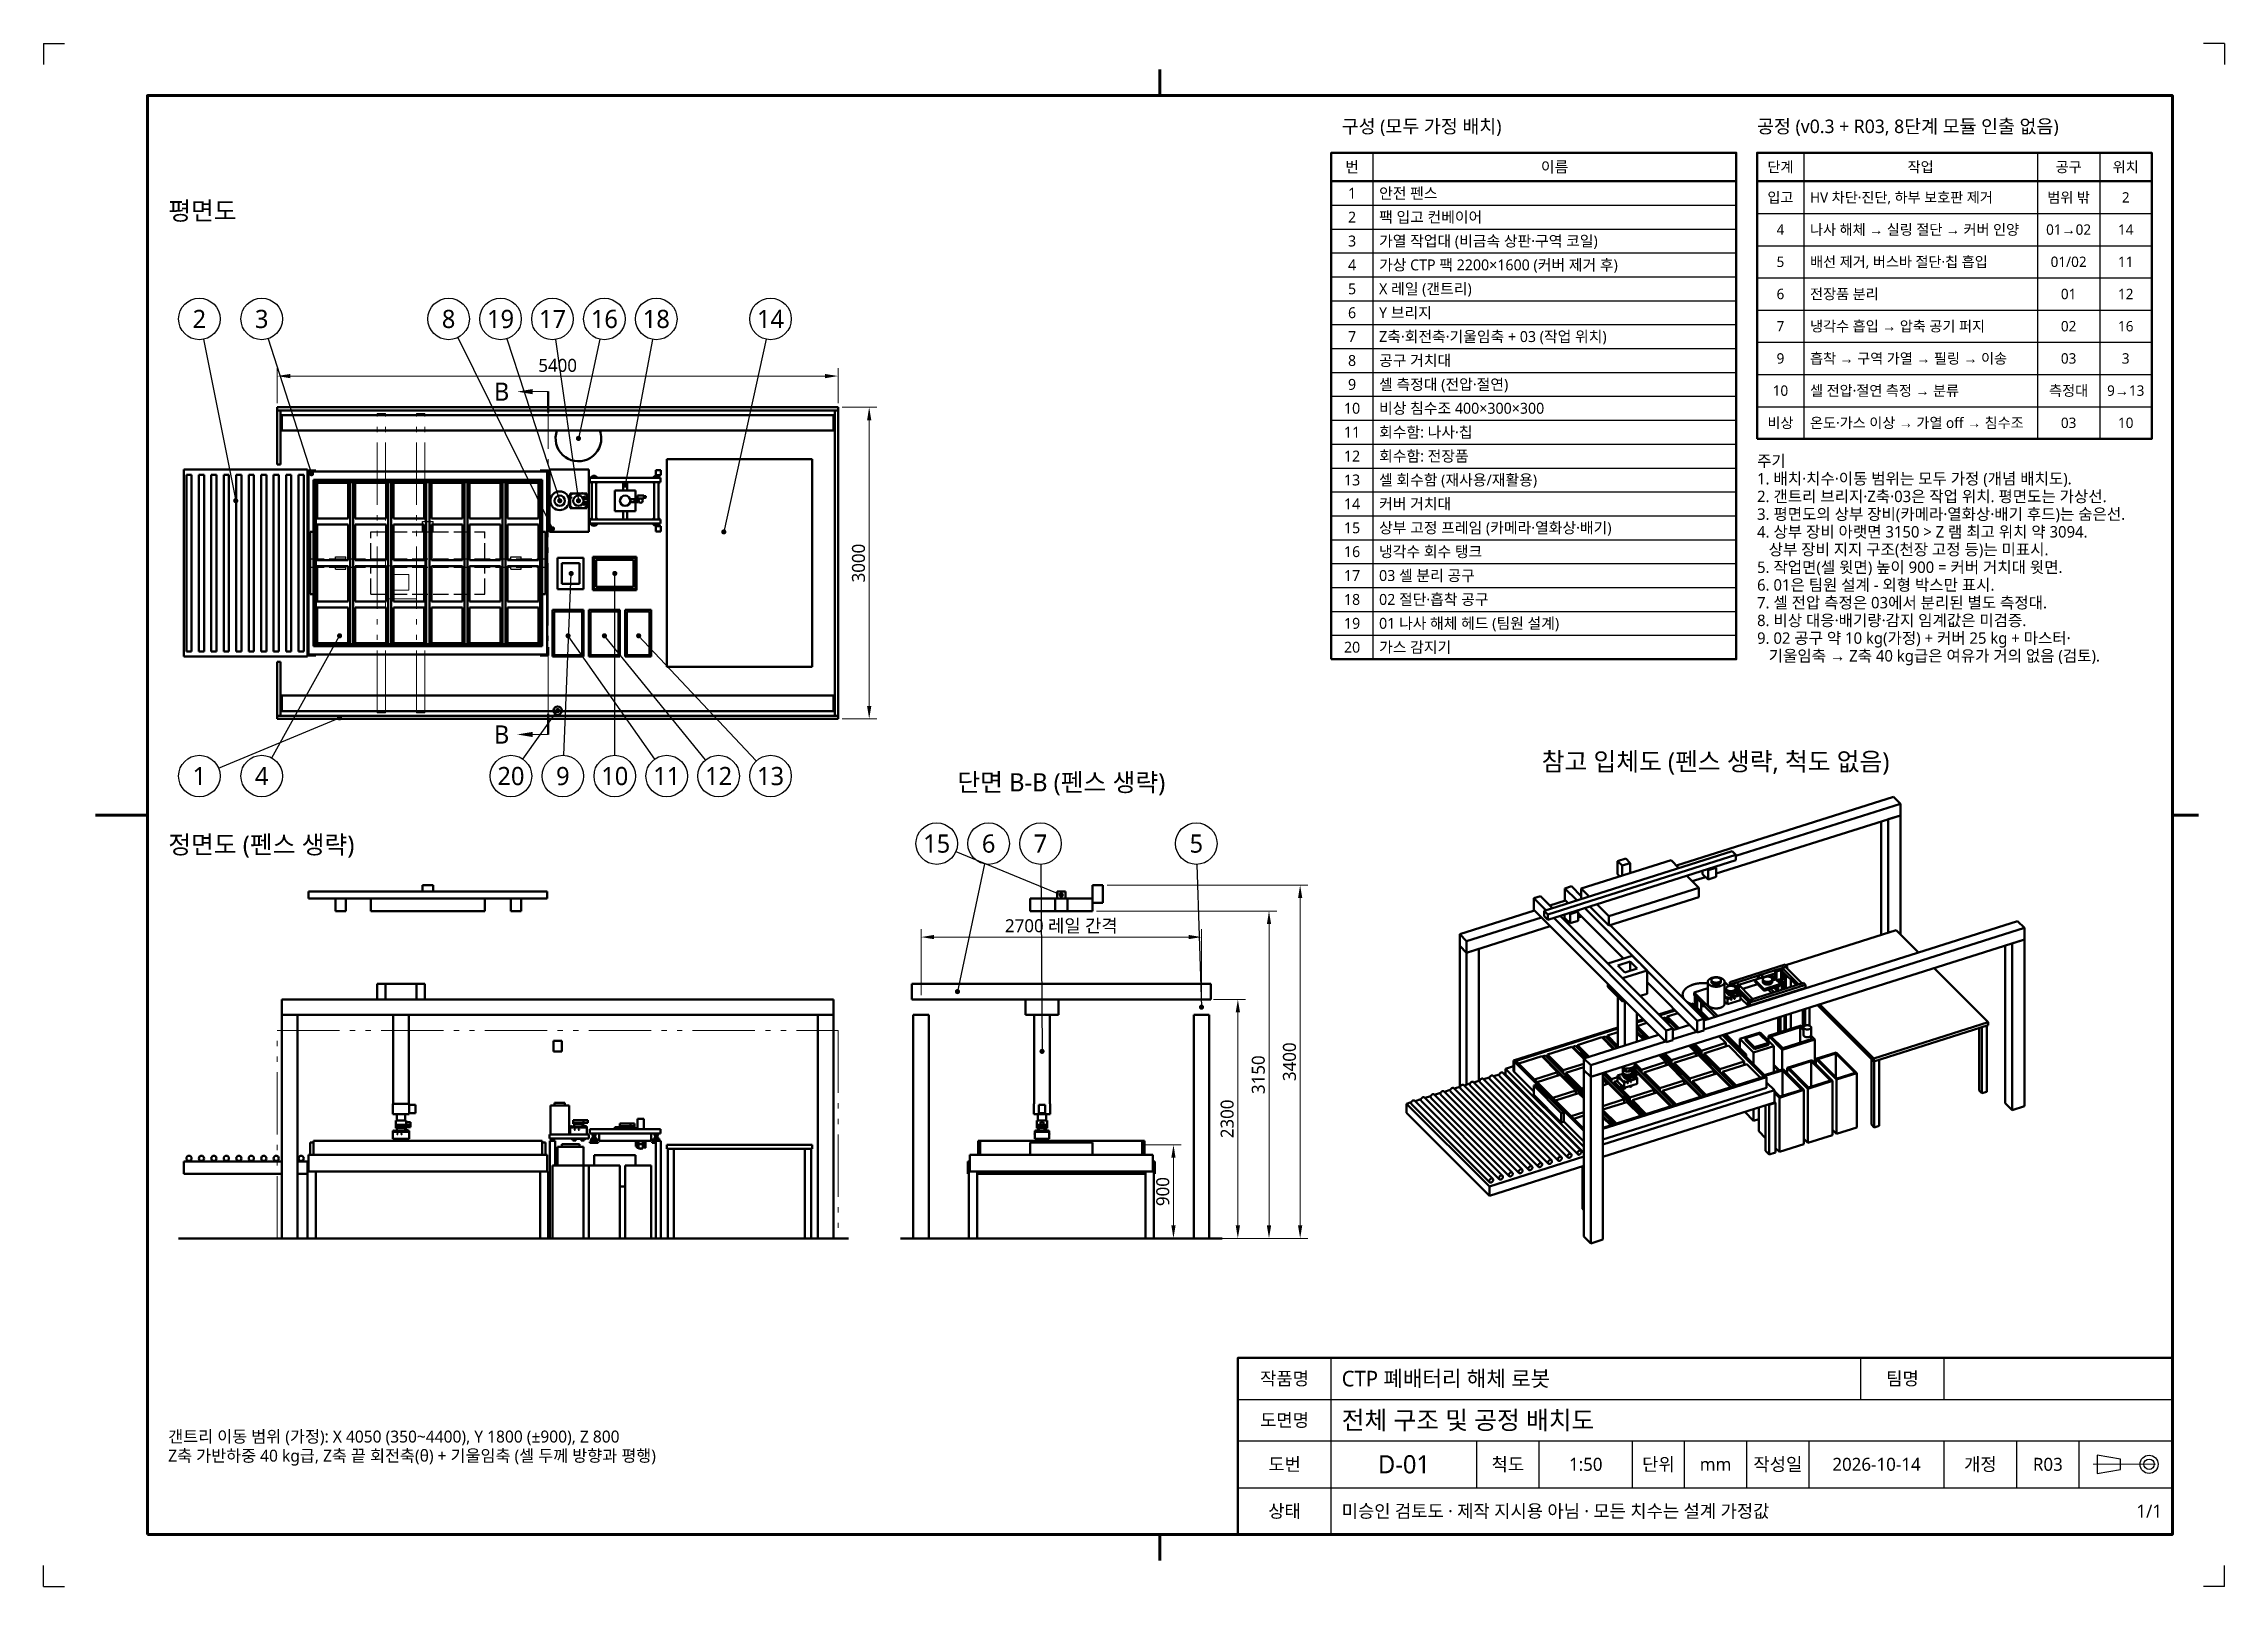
# Model space of a CAD drawing. Header units: millimetres. Extents: x 0 to 420, y 0 to 297.
import ezdxf
from ezdxf.enums import TextEntityAlignment as Align

# ---------------------------------------------------------------- set-up
doc = ezdxf.new("R2010")
doc.units = ezdxf.units.MM
for name, pattern in [('KS_CENTER', [17, 12, -2, 1, -2]), ('KS_HIDDEN', [4, 3, -1]), ('KS_PHANTOM', [20, 12, -2, 1, -2, 1, -2])]:
    doc.linetypes.add(name, pattern=pattern)
for name, color, linetype, lineweight in [('BALLOON', 7, 'Continuous', 25), ('CENTER', 1, 'KS_CENTER', 18), ('CUT', 1, 'KS_CENTER', 18), ('CUT_THK', 1, 'Continuous', 50), ('DIM', 3, 'Continuous', 18), ('FRAME', 7, 'Continuous', 70), ('HIDDEN', 2, 'KS_HIDDEN', 25), ('OUTLINE', 7, 'Continuous', 50), ('PHANTOM', 6, 'KS_PHANTOM', 18), ('SYMBOL', 7, 'Continuous', 25), ('TABLE', 7, 'Continuous', 25), ('TABLE_THK', 7, 'Continuous', 50), ('TEXT', 7, 'Continuous', 25)]:
    doc.layers.add(name, color=color, linetype=linetype, lineweight=lineweight)
doc.styles.add('KS', font='malgun.ttf')
doc.dimstyles.new('KS_00', dxfattribs={"dimtxt": 2.5, "dimasz": 2.5, "dimexe": 1.5, "dimexo": 0.8, "dimgap": 0.8, "dimtad": 1, "dimlfac": 50, "dimdsep": 46, "dimtxsty": 'KS', "dimcen": 0, "dimclrd": 3, "dimclre": 3, "dimclrt": 7, "dimazin": 3, "dimtfac": 0.7, "dimtmove": 0, "dimatfit": 3, "dimlwd": 18, "dimlwe": 18})

msp = doc.modelspace()

# ---------------------------------------------------------------- texts
at = {"layer": 'TEXT', "style": 'KS'}
for s, height, p in [('구성 (모두 가정 배치)', 2.6, (250, 279)), ('공정 (v0.3 + R03, 8단계 모듈 인출 없음)', 2.6, (330, 279)), ('평면도', 3.5, (24, 262)), ('주기', 2.2, (330, 214.9)), ('1. 배치·치수·이동 범위는 모두 가정 (개념 배치도).', 2.2, (330, 211.49)), ('2. 갠트리 브리지·Z축·03은 작업 위치. 평면도는 가상선.', 2.2, (330, 208.08)), ('3. 평면도의 상부 장비(카메라·열화상·배기 후드)는 숨은선.', 2.2, (330, 204.67)), ('4. 상부 장비 아랫면 3150 > Z 램 최고 위치 약 3094.', 2.2, (330, 201.26)), ('5. 작업면(셀 윗면) 높이 900 = 커버 거치대 윗면.', 2.2, (330, 194.44)), ('   상부 장비 지지 구조(천장 고정 등)는 미표시.', 2.2, (330, 197.85)), ('6. 01은 팀원 설계 - 외형 박스만 표시.', 2.2, (330, 191.03)), ('7. 셀 전압 측정은 03에서 분리된 별도 측정대.', 2.2, (330, 187.62)), ('8. 비상 대응·배기량·감지 임계값은 미검증.', 2.2, (330, 184.21)), ('9. 02 공구 약 10 kg(가정) + 커버 25 kg + 마스터·', 2.2, (330, 180.8)), ('   기울임축 → Z축 40 kg급은 여유가 거의 없음 (검토).', 2.2, (330, 177.39)), ('정면도 (펜스 생략)', 3.5, (24, 140)), ('갠트리 이동 범위 (가정): X 4050 (350~4400), Y 1800 (±900), Z 800', 2.3, (24, 27)), ('Z축 가반하중 40 kg급, Z축 끝 회전축(θ) + 기울임축 (셀 두께 방향과 평행)', 2.3, (24, 23.32))]:
    msp.add_text(s, height=height, dxfattribs=at).set_placement(p, align=Align.BOTTOM_LEFT)
for s, height, p in [('번', 2.1, (252, 273.25)), ('이름', 2.1, (291, 273.25)), ('단계', 2, (334.5, 273.25)), ('작업', 2, (361.5, 273.25)), ('공구', 2, (390, 273.25)), ('위치', 2, (401, 273.25)), ('1', 2.1, (252, 268.2)), ('2', 2.1, (252, 263.6)), ('입고', 2, (334.5, 267.4)), ('범위 밖', 2, (390, 267.4)), ('2', 2, (401, 267.4)), ('4', 2, (334.5, 261.2)), ('01→02', 2, (390, 261.2)), ('14', 2, (401, 261.2)), ('3', 2.1, (252, 259)), ('4', 2.1, (252, 254.4)), ('5', 2, (334.5, 255)), ('01/02', 2, (390, 255)), ('11', 2, (401, 255)), ('5', 2.1, (252, 249.8)), ('6', 2, (334.5, 248.8)), ('01', 2, (390, 248.8)), ('12', 2, (401, 248.8)), ('2', 3.5, (30, 244)), ('3', 3.5, (42, 244)), ('8', 3.5, (78, 244)), ('19', 3.5, (88, 244)), ('17', 3.5, (98, 244)), ('16', 3.5, (108, 244)), ('18', 3.5, (118, 244)), ('14', 3.5, (140, 244)), ('6', 2.1, (252, 245.2)), ('7', 2, (334.5, 242.6)), ('02', 2, (390, 242.6)), ('16', 2, (401, 242.6)), ('7', 2.1, (252, 240.6)), ('8', 2.1, (252, 236)), ('9', 2, (334.5, 236.4)), ('03', 2, (390, 236.4)), ('3', 2, (401, 236.4)), ('B', 3.5, (88.2, 230)), ('9', 2.1, (252, 231.4)), ('10', 2, (334.5, 230.2)), ('측정대', 2, (390, 230.2)), ('9→13', 2, (401, 230.2)), ('10', 2.1, (252, 226.8)), ('11', 2.1, (252, 222.2)), ('비상', 2, (334.5, 224)), ('03', 2, (390, 224)), ('10', 2, (401, 224)), ('12', 2.1, (252, 217.6)), ('13', 2.1, (252, 213)), ('14', 2.1, (252, 208.4)), ('15', 2.1, (252, 203.8)), ('16', 2.1, (252, 199.2)), ('17', 2.1, (252, 194.6)), ('18', 2.1, (252, 190)), ('19', 2.1, (252, 185.4)), ('20', 2.1, (252, 180.8)), ('B', 3.5, (88.2, 164)), ('1', 3.5, (30, 156)), ('4', 3.5, (42, 156)), ('20', 3.5, (90, 156)), ('9', 3.5, (100, 156)), ('10', 3.5, (110, 156)), ('11', 3.5, (120, 156)), ('12', 3.5, (130, 156)), ('13', 3.5, (140, 156)), ('15', 3.5, (172, 143)), ('6', 3.5, (182, 143)), ('7', 3.5, (192, 143)), ('5', 3.5, (222, 143)), ('작품명', 2.5, (239, 40)), ('팀명', 2.5, (358, 40)), ('도면명', 2.5, (239, 32)), ('D-01', 3.5, (262, 23.5)), ('도번', 2.5, (239, 23.5)), ('척도', 2.5, (282, 23.5)), ('1:50', 2.5, (297, 23.5)), ('단위', 2.5, (311, 23.5)), ('mm', 2.5, (322, 23.5)), ('작성일', 2.5, (334, 23.5)), ('2026-10-14', 2.5, (353, 23.5)), ('개정', 2.5, (373, 23.5)), ('R03', 2.5, (386, 23.5)), ('상태', 2.5, (239, 14.5))]:
    msp.add_text(s, height=height, dxfattribs=at).set_placement(p, align=Align.MIDDLE_CENTER)
for s, height, p in [('안전 펜스', 2.1, (257.2, 268.2)), ('팩 입고 컨베이어', 2.1, (257.2, 263.6)), ('HV 차단·진단, 하부 보호판 제거', 2, (340.2, 267.4)), ('나사 해체 → 실링 절단 → 커버 인양', 2, (340.2, 261.2)), ('가열 작업대 (비금속 상판·구역 코일)', 2.1, (257.2, 259)), ('배선 제거, 버스바 절단·칩 흡입', 2, (340.2, 255)), ('가상 CTP 팩 2200×1600 (커버 제거 후)', 2.1, (257.2, 254.4)), ('X 레일 (갠트리)', 2.1, (257.2, 249.8)), ('전장품 분리', 2, (340.2, 248.8)), ('Y 브리지', 2.1, (257.2, 245.2)), ('냉각수 흡입 → 압축 공기 퍼지', 2, (340.2, 242.6)), ('Z축·회전축·기울임축 + 03 (작업 위치)', 2.1, (257.2, 240.6)), ('공구 거치대', 2.1, (257.2, 236)), ('흡착 → 구역 가열 → 필링 → 이송', 2, (340.2, 236.4)), ('셀 측정대 (전압·절연)', 2.1, (257.2, 231.4)), ('셀 전압·절연 측정 → 분류', 2, (340.2, 230.2)), ('비상 침수조 400×300×300', 2.1, (257.2, 226.8)), ('회수함: 나사·칩', 2.1, (257.2, 222.2)), ('온도·가스 이상 → 가열 off → 침수조', 2, (340.2, 224)), ('회수함: 전장품', 2.1, (257.2, 217.6)), ('셀 회수함 (재사용/재활용)', 2.1, (257.2, 213)), ('커버 거치대', 2.1, (257.2, 208.4)), ('상부 고정 프레임 (카메라·열화상·배기)', 2.1, (257.2, 203.8)), ('냉각수 회수 탱크', 2.1, (257.2, 199.2)), ('03 셀 분리 공구', 2.1, (257.2, 194.6)), ('02 절단·흡착 공구', 2.1, (257.2, 190)), ('01 나사 해체 헤드 (팀원 설계)', 2.1, (257.2, 185.4)), ('가스 감지기', 2.1, (257.2, 180.8)), ('CTP 폐배터리 해체 로봇', 3, (250, 40)), ('전체 구조 및 공정 배치도', 3.5, (250, 32)), ('미승인 검토도 · 제작 지시용 아님 · 모든 치수는 설계 가정값', 2.5, (250, 14.5))]:
    msp.add_text(s, height=height, dxfattribs=at).set_placement(p, align=Align.MIDDLE_LEFT)
for s, p in [('참고 입체도 (펜스 생략, 척도 없음)', (322, 156)), ('단면 B-B (펜스 생략)', (196, 152))]:
    msp.add_text(s, height=3.5, dxfattribs=at).set_placement(p, align=Align.BOTTOM_CENTER)
msp.add_text('1/1', height=2.5, dxfattribs=at).set_placement((408, 14.5), align=Align.MIDDLE_RIGHT)

# ---------------------------------------------------------------- dimensions: what is measured, and where the dimension line sits
at = {"layer": 'DIM'}
msp.add_linear_dim(base=(45, 233), p1=(45, 227), p2=(153, 227), dimstyle='KS_00', dxfattribs=at).render()
for base, p1, p2 in [((159, 167), (153, 167), (153, 227)), ((242, 67), (224.5, 67), (204, 135)), ((236, 67), (224.5, 67), (202, 130)), ((230, 67), (224.5, 67), (224.5, 113)), ((217.6, 67), (217.6, 67), (211.42, 85))]:
    msp.add_linear_dim(base=base, p1=p1, p2=p2, angle=90, dimstyle='KS_00', dxfattribs=at).render()
msp.add_linear_dim(base=(169, 125), p1=(169, 113), p2=(223, 113), text='<> 레일 간격', dimstyle='KS_00', dxfattribs=at).render()

# ---------------------------------------------------------------- hatches: boundary and pattern name
at = {"layer": 'BALLOON'}
h = msp.add_hatch(color=256, dxfattribs=at)
h.dxf.hatch_style = 1
edge = h.paths.add_edge_path()
edge.add_arc((103, 221), 0.5, 0, 360)
h = msp.add_hatch(color=256, dxfattribs=at)
h.dxf.hatch_style = 1
edge = h.paths.add_edge_path()
edge.add_arc((51.6, 214.2), 0.5, 0, 360)
h = msp.add_hatch(color=256, dxfattribs=at)
h.dxf.hatch_style = 1
edge = h.paths.add_edge_path()
edge.add_arc((112, 212), 0.5, 0, 360)
h = msp.add_hatch(color=256, dxfattribs=at)
h.dxf.hatch_style = 1
edge = h.paths.add_edge_path()
edge.add_arc((37, 209), 0.5, 0, 360)
h = msp.add_hatch(color=256, dxfattribs=at)
h.dxf.hatch_style = 1
edge = h.paths.add_edge_path()
edge.add_arc((99.4, 209), 0.5, 0, 360)
h = msp.add_hatch(color=256, dxfattribs=at)
h.dxf.hatch_style = 1
edge = h.paths.add_edge_path()
edge.add_arc((103, 209), 0.5, 0, 360)
h = msp.add_hatch(color=256, dxfattribs=at)
h.dxf.hatch_style = 1
edge = h.paths.add_edge_path()
edge.add_arc((98, 203.6), 0.5, 0, 360)
h = msp.add_hatch(color=256, dxfattribs=at)
h.dxf.hatch_style = 1
edge = h.paths.add_edge_path()
edge.add_arc((131, 203), 0.5, 0, 360)
h = msp.add_hatch(color=256, dxfattribs=at)
h.dxf.hatch_style = 1
edge = h.paths.add_edge_path()
edge.add_arc((101.6, 195), 0.5, 0, 360)
h = msp.add_hatch(color=256, dxfattribs=at)
h.dxf.hatch_style = 1
edge = h.paths.add_edge_path()
edge.add_arc((110, 195), 0.5, 0, 360)
h = msp.add_hatch(color=256, dxfattribs=at)
h.dxf.hatch_style = 1
edge = h.paths.add_edge_path()
edge.add_arc((57, 183), 0.5, 0, 360)
h = msp.add_hatch(color=256, dxfattribs=at)
h.dxf.hatch_style = 1
edge = h.paths.add_edge_path()
edge.add_arc((101, 183), 0.5, 0, 360)
h = msp.add_hatch(color=256, dxfattribs=at)
h.dxf.hatch_style = 1
edge = h.paths.add_edge_path()
edge.add_arc((108, 183), 0.5, 0, 360)
h = msp.add_hatch(color=256, dxfattribs=at)
h.dxf.hatch_style = 1
edge = h.paths.add_edge_path()
edge.add_arc((114.6, 183), 0.5, 0, 360)
h = msp.add_hatch(color=256, dxfattribs=at)
h.dxf.hatch_style = 1
edge = h.paths.add_edge_path()
edge.add_arc((99, 168.6), 0.5, 0, 360)
h = msp.add_hatch(color=256, dxfattribs=at)
h.dxf.hatch_style = 1
edge = h.paths.add_edge_path()
edge.add_arc((57, 167.2), 0.5, 0, 360)
h = msp.add_hatch(color=256, dxfattribs=at)
h.dxf.hatch_style = 1
edge = h.paths.add_edge_path()
edge.add_arc((196, 133.1), 0.5, 0, 360)
h = msp.add_hatch(color=256, dxfattribs=at)
h.dxf.hatch_style = 1
edge = h.paths.add_edge_path()
edge.add_arc((176, 114.5), 0.5, 0, 360)
h = msp.add_hatch(color=256, dxfattribs=at)
h.dxf.hatch_style = 1
edge = h.paths.add_edge_path()
edge.add_arc((223, 111.5), 0.5, 0, 360)
h = msp.add_hatch(color=256, dxfattribs=at)
h.dxf.hatch_style = 1
edge = h.paths.add_edge_path()
edge.add_arc((192.285, 103), 0.5, 0, 360)

# ---------------------------------------------------------------- linework, layer by layer
for p, q in [((30.78446, 240.07768), (37, 209)), ((43.22652, 240.19268), (51.6, 214.2)), ((79.77464, 240.41522), (98, 203.6)), ((89.2388, 240.19666), (99.4, 209)), ((98.56569, 240.0402), (103, 209)), ((107.15028, 240.09129), (103, 221)), ((117.26285, 240.06851), (112, 212)), ((139.14237, 240.09302), (131, 203)), ((100.16396, 159.99664), (101.6, 195)), ((110, 160), (110, 195)), ((43.94257, 159.49663), (57, 183)), ((117.69803, 159.27123), (101, 183)), ((127.47331, 159.10094), (108, 183)), ((137.25921, 158.91343), (114.6, 183)), ((92.32495, 159.25493), (99, 168.6)), ((33.69473, 157.53263), (57, 167.2)), ((175.69775, 141.47468), (196, 133.1)), ((181.17596, 139.0858), (176, 114.5)), ((192.0285, 139.0001), (192.285, 103)), ((222.12692, 139.00201), (223, 111.5))]:
    msp.add_line(p, q, dxfattribs=at)
for centre in [(30, 244), (42, 244), (78, 244), (88, 244), (98, 244), (108, 244), (118, 244), (140, 244), (30, 156), (42, 156), (90, 156), (100, 156), (110, 156), (120, 156), (130, 156), (140, 156), (172, 143), (182, 143), (192, 143), (222, 143)]:
    msp.add_circle(centre, 4, dxfattribs=at)
at = {"layer": 'CENTER'}
msp.add_line((394.75, 23.5), (408, 23.5), dxfattribs=at)
at = {"layer": 'CUT'}
msp.add_line((97.2, 168), (97.2, 226), dxfattribs=at)
at = {"layer": 'CUT_THK'}
for p, q in [((97.2, 226), (97.2, 230)), ((97.2, 164), (97.2, 168))]:
    msp.add_line(p, q, dxfattribs=at)
at = {"layer": 'DIM'}
for p, q in [((97.2, 230), (93.7, 230)), ((97.2, 164), (93.7, 164))]:
    msp.add_line(p, q, dxfattribs=at)
for points in [[(91.2, 230), (94.2, 230.5), (94.2, 229.5)], [(91.2, 164), (94.2, 164.5), (94.2, 163.5)]]:
    msp.add_solid(points, dxfattribs=at)
at = {"layer": 'FRAME'}
for p, q in [((215, 287), (215, 292)), ((20, 148.5), (10, 148.5)), ((410, 148.5), (415, 148.5)), ((215, 10), (215, 5))]:
    msp.add_line(p, q, dxfattribs=at)
msp.add_lwpolyline([(20, 10), (410, 10), (410, 287), (20, 287)], close=True, dxfattribs=at)
at = {"layer": 'HIDDEN'}
for p, q in [((63, 197.8), (63, 203)), ((63, 203), (73, 203)), ((73, 203), (73, 205)), ((73, 205), (75, 205)), ((73, 203), (75, 203)), ((75, 203), (75, 205)), ((75, 203), (85, 203)), ((85, 197.8), (85, 203)), ((51, 196.2), (51, 197.8)), ((51, 197.8), (97, 197.8)), ((56.2, 197.8), (56.2, 198.2)), ((56.2, 198.2), (58.2, 198.2)), ((58.2, 197.8), (58.2, 198.2)), ((90, 197.8), (90, 198.2)), ((90, 198.2), (92, 198.2)), ((92, 197.8), (92, 198.2)), ((97, 196.2), (97, 197.8)), ((51, 196.2), (97, 196.2)), ((56.2, 195.8), (56.2, 196.2)), ((56.2, 195.8), (58.2, 195.8)), ((58.2, 195.8), (58.2, 196.2)), ((63, 191), (63, 196.2)), ((85, 191), (85, 196.2)), ((90, 195.8), (90, 196.2)), ((90, 195.8), (92, 195.8)), ((92, 195.8), (92, 196.2)), ((63, 191), (85, 191))]:
    msp.add_line(p, q, dxfattribs=at)
at = {"layer": 'OUTLINE'}
for p, q in [((45, 226.4), (45, 227)), ((45, 227), (153, 227)), ((153, 226.4), (153, 227)), ((45, 226.4), (153, 226.4)), ((45, 216), (45, 226.4)), ((45, 226.4), (45.6, 226.4)), ((45.6, 216), (45.6, 226.4)), ((45.9, 222.5), (45.9, 225.5)), ((45.9, 225.5), (152.1, 225.5)), ((152.1, 222.5), (152.1, 225.5)), ((152.4, 167.6), (152.4, 226.4)), ((152.4, 226.4), (153, 226.4)), ((153, 167.6), (153, 226.4)), ((45.9, 222.5), (152.1, 222.5)), ((27, 179), (27, 215)), ((27, 215), (50.8, 215)), ((45, 216), (45.6, 216)), ((50.8, 179), (50.8, 215)), ((50.8, 214.8), (52.4, 214.8)), ((51, 179.4), (51, 214.6)), ((51, 214.6), (97, 214.6)), ((52.4, 214.6), (52.4, 214.8)), ((95.6, 214.6), (95.6, 214.8)), ((95.6, 214.8), (97.2, 214.8)), ((97, 179.4), (97, 214.6)), ((97.2, 213.2), (97.2, 214.8)), ((97.4, 203), (97.4, 215)), ((97.4, 215), (105, 215)), ((105, 203), (105, 215)), ((117.9, 213.9), (117.9, 214.9)), ((117.9, 214.9), (118.9, 214.9)), ((118.9, 213.9), (118.9, 214.9)), ((120, 177), (120, 217)), ((120, 217), (148, 217)), ((148, 177), (148, 217)), ((27.5, 180), (27.5, 214)), ((28.5, 180), (28.5, 214)), ((29.9, 180), (29.9, 214)), ((30.9, 180), (30.9, 214)), ((32.3, 180), (32.3, 214)), ((33.3, 180), (33.3, 214)), ((34.7, 180), (34.7, 214)), ((35.7, 180), (35.7, 214)), ((37.1, 180), (37.1, 214)), ((38.1, 180), (38.1, 214)), ((39.5, 180), (39.5, 214)), ((40.5, 180), (40.5, 214)), ((41.9, 180), (41.9, 214)), ((42.9, 180), (42.9, 214)), ((44.3, 180), (44.3, 214)), ((45.3, 180), (45.3, 214)), ((46.7, 180), (46.7, 214)), ((47.7, 180), (47.7, 214)), ((49.1, 180), (49.1, 214)), ((50.1, 180), (50.1, 214)), ((50.8, 213.2), (51, 213.2)), ((52, 212.6), (52, 213)), ((52, 213), (96, 213)), ((52, 212.6), (96, 212.6)), ((52, 181.4), (52, 212.6)), ((52, 212.6), (52.4, 212.6)), ((52.4, 181.4), (52.4, 212.6)), ((52.68667, 205.58), (52.68667, 212.42)), ((52.68667, 212.42), (58.64667, 212.42)), ((58.64667, 205.58), (58.64667, 212.42)), ((59.03333, 181.4), (59.03333, 212.6)), ((59.63333, 181.4), (59.63333, 212.6)), ((60.02, 205.58), (60.02, 212.42)), ((60.02, 212.42), (65.98, 212.42)), ((65.98, 205.58), (65.98, 212.42)), ((66.36667, 181.4), (66.36667, 212.6)), ((66.96667, 181.4), (66.96667, 212.6)), ((67.35333, 205.58), (67.35333, 212.42)), ((67.35333, 212.42), (73.31333, 212.42)), ((73.31333, 205.58), (73.31333, 212.42)), ((73.7, 181.4), (73.7, 212.6)), ((74.3, 181.4), (74.3, 212.6)), ((74.68667, 205.58), (74.68667, 212.42)), ((74.68667, 212.42), (80.64667, 212.42)), ((80.64667, 205.58), (80.64667, 212.42)), ((81.03333, 181.4), (81.03333, 212.6)), ((81.63333, 181.4), (81.63333, 212.6)), ((82.02, 205.58), (82.02, 212.42)), ((82.02, 212.42), (87.98, 212.42)), ((87.98, 205.58), (87.98, 212.42)), ((88.36667, 181.4), (88.36667, 212.6)), ((88.96667, 181.4), (88.96667, 212.6)), ((89.35333, 205.58), (89.35333, 212.42)), ((89.35333, 212.42), (95.31333, 212.42)), ((95.31333, 205.58), (95.31333, 212.42)), ((95.6, 181.4), (95.6, 212.6)), ((95.6, 212.6), (96, 212.6)), ((96, 212.6), (96, 213)), ((96, 181.4), (96, 212.6)), ((97, 213.2), (97.2, 213.2)), ((101.4, 207.6), (101.4, 210.4)), ((101.4, 210.4), (104.6, 210.4)), ((102.845, 210.46), (102.845, 210.4)), ((102.955, 210.46), (102.955, 210.4)), ((103.645, 210.46), (103.645, 210.4)), ((103.755, 210.46), (103.755, 210.4)), ((104.6, 209.3), (104.6, 210.4)), ((105.2, 212.6), (105.2, 213.4)), ((105.2, 213.4), (118.8, 213.4)), ((105.2, 212.6), (118.8, 212.6)), ((105.6, 205.4), (105.6, 212.6)), ((105.6, 212.6), (106.4, 212.6)), ((106.4, 205.4), (106.4, 212.6)), ((110, 207), (110, 211)), ((110, 211), (114, 211)), ((111.6, 211), (111.6, 212.6)), ((111.6, 212.6), (112.4, 212.6)), ((112.4, 211), (112.4, 212.6)), ((114, 207), (114, 211)), ((114.4, 209.44), (114.4, 210.04)), ((114.4, 210.04), (115.6, 210.04)), ((115.6, 209.44), (115.6, 210.04)), ((117.6, 205.4), (117.6, 212.6)), ((117.6, 212.6), (118.4, 212.6)), ((117.9, 213.9), (118.9, 213.9)), ((118.4, 205.4), (118.4, 212.6)), ((118.8, 212.6), (118.8, 213.4)), ((101.4, 207.6), (104.6, 207.6)), ((102.245, 207.54), (102.245, 207.6)), ((102.355, 207.54), (102.355, 207.6)), ((103.045, 207.54), (103.045, 207.6)), ((103.155, 207.54), (103.155, 207.6)), ((103.94, 208.56), (104.26, 208.56)), ((104, 208.7), (104, 209.3)), ((104, 209.3), (104.8, 209.3)), ((104, 208.7), (104.8, 208.7)), ((104.00052, 209.44), (104.26, 209.44)), ((104.02058, 209.66652), (104.02, 209.66619)), ((104.02, 209.66619), (104.02, 209.57381)), ((104.02, 209.57381), (104.1, 209.52762)), ((104.07138, 209.59205), (104.03172, 209.63172)), ((104.1, 209.71238), (104.0741, 209.69742)), ((104.12795, 209.64862), (104.08828, 209.68828)), ((104.18, 209.66619), (104.1, 209.71238)), ((104.1, 209.52762), (104.18, 209.57381)), ((104.18, 209.57381), (104.18, 209.66619)), ((104.28, 208.35282), (104.28, 208.52)), ((104.28, 208.52), (104.2833, 208.52)), ((104.6, 207.6), (104.6, 208.7)), ((104.8, 208.7), (104.8, 209.3)), ((110, 207), (114, 207)), ((111.6, 205.4), (111.6, 207)), ((112.4, 205.4), (112.4, 207)), ((113, 208.7), (113, 209.3)), ((113, 209.3), (113.8, 209.3)), ((113, 208.7), (113.8, 208.7)), ((113.8, 208.7), (113.8, 209.3)), ((114.28, 209.25), (114.59, 209.25)), ((114.28, 208.75), (114.59, 208.75)), ((114.4, 209.44), (115.6, 209.44)), ((115.6, 209.9), (115.84, 209.9)), ((115.6, 209.58), (115.84, 209.58)), ((115.84, 209.84), (115.84, 209.9)), ((115.84, 209.64), (115.84, 209.84)), ((115.84, 209.58), (115.84, 209.64)), ((51.36, 191), (51.36, 203)), ((51.36, 203), (51.96, 203)), ((51.96, 191), (51.96, 203)), ((52.68667, 205.58), (58.64667, 205.58)), ((52.68667, 197.58), (52.68667, 204.42)), ((52.68667, 204.42), (58.64667, 204.42)), ((58.64667, 197.58), (58.64667, 204.42)), ((60.02, 205.58), (65.98, 205.58)), ((60.02, 197.58), (60.02, 204.42)), ((60.02, 204.42), (65.98, 204.42)), ((65.98, 197.58), (65.98, 204.42)), ((67.35333, 205.58), (73.31333, 205.58)), ((67.35333, 197.58), (67.35333, 204.42)), ((67.35333, 204.42), (73.31333, 204.42)), ((73.31333, 197.58), (73.31333, 204.42)), ((74.68667, 205.58), (80.64667, 205.58)), ((74.68667, 197.58), (74.68667, 204.42)), ((74.68667, 204.42), (80.64667, 204.42)), ((80.64667, 197.58), (80.64667, 204.42)), ((82.02, 205.58), (87.98, 205.58)), ((82.02, 197.58), (82.02, 204.42)), ((82.02, 204.42), (87.98, 204.42)), ((87.98, 197.58), (87.98, 204.42)), ((89.35333, 205.58), (95.31333, 205.58)), ((89.35333, 197.58), (89.35333, 204.42)), ((89.35333, 204.42), (95.31333, 204.42)), ((95.31333, 197.58), (95.31333, 204.42)), ((96.04, 191), (96.04, 203)), ((96.04, 203), (96.64, 203)), ((96.64, 191), (96.64, 203)), ((97.4, 203), (105, 203)), ((105.2, 204.6), (105.2, 205.4)), ((105.2, 205.4), (118.8, 205.4)), ((105.2, 204.6), (118.8, 204.6)), ((105.6, 205.4), (106.4, 205.4)), ((111.6, 205.4), (112.4, 205.4)), ((117.6, 205.4), (118.4, 205.4)), ((117.9, 203.1), (117.9, 204.1)), ((117.9, 204.1), (118.9, 204.1)), ((117.9, 203.1), (118.9, 203.1)), ((118.8, 204.6), (118.8, 205.4)), ((118.9, 203.1), (118.9, 204.1)), ((52.68667, 197.58), (58.64667, 197.58)), ((60.02, 197.58), (65.98, 197.58)), ((67.35333, 197.58), (73.31333, 197.58)), ((74.68667, 197.58), (80.64667, 197.58)), ((82.02, 197.58), (87.98, 197.58)), ((89.35333, 197.58), (95.31333, 197.58)), ((99, 192), (99, 198)), ((99, 198), (104, 198)), ((104, 192), (104, 198)), ((105.8, 191.8), (105.8, 198.2)), ((105.8, 198.2), (114.2, 198.2)), ((106, 192), (106, 198)), ((106, 198), (114, 198)), ((113.6, 197.6), (106.4, 197.6)), ((106.4, 192.4), (106.4, 197.6)), ((113.6, 192.4), (113.6, 197.6)), ((114, 192), (114, 198)), ((114.2, 191.8), (114.2, 198.2)), ((52.68667, 189.58), (52.68667, 196.42)), ((52.68667, 196.42), (58.64667, 196.42)), ((58.64667, 189.58), (58.64667, 196.42)), ((60.02, 189.58), (60.02, 196.42)), ((60.02, 196.42), (65.98, 196.42)), ((65.98, 189.58), (65.98, 196.42)), ((67.35333, 189.58), (67.35333, 196.42)), ((67.35333, 196.42), (73.31333, 196.42)), ((73.31333, 189.58), (73.31333, 196.42)), ((74.68667, 189.58), (74.68667, 196.42)), ((74.68667, 196.42), (80.64667, 196.42)), ((80.64667, 189.58), (80.64667, 196.42)), ((82.02, 189.58), (82.02, 196.42)), ((82.02, 196.42), (87.98, 196.42)), ((87.98, 189.58), (87.98, 196.42)), ((89.35333, 189.58), (89.35333, 196.42)), ((89.35333, 196.42), (95.31333, 196.42)), ((95.31333, 189.58), (95.31333, 196.42)), ((99.8, 193), (99.8, 197)), ((99.8, 197), (103.2, 197)), ((103.2, 193), (103.2, 197)), ((51.36, 191), (51.96, 191)), ((52.68667, 189.58), (58.64667, 189.58)), ((60.02, 189.58), (65.98, 189.58)), ((67.35333, 189.58), (73.31333, 189.58)), ((74.68667, 189.58), (80.64667, 189.58)), ((82.02, 189.58), (87.98, 189.58)), ((89.35333, 189.58), (95.31333, 189.58)), ((96.04, 191), (96.64, 191)), ((99, 192), (104, 192)), ((99.8, 193), (103.2, 193)), ((105.8, 191.8), (114.2, 191.8)), ((106, 192), (114, 192)), ((113.6, 192.4), (106.4, 192.4)), ((52.68667, 181.58), (52.68667, 188.42)), ((52.68667, 188.42), (58.64667, 188.42)), ((58.64667, 181.58), (58.64667, 188.42)), ((60.02, 181.58), (60.02, 188.42)), ((60.02, 188.42), (65.98, 188.42)), ((65.98, 181.58), (65.98, 188.42)), ((67.35333, 181.58), (67.35333, 188.42)), ((67.35333, 188.42), (73.31333, 188.42)), ((73.31333, 181.58), (73.31333, 188.42)), ((74.68667, 181.58), (74.68667, 188.42)), ((74.68667, 188.42), (80.64667, 188.42)), ((80.64667, 181.58), (80.64667, 188.42)), ((82.02, 181.58), (82.02, 188.42)), ((82.02, 188.42), (87.98, 188.42)), ((87.98, 181.58), (87.98, 188.42)), ((89.35333, 181.58), (89.35333, 188.42)), ((89.35333, 188.42), (95.31333, 188.42)), ((95.31333, 181.58), (95.31333, 188.42)), ((98, 179), (98, 188)), ((98, 188), (104, 188)), ((103.7, 187.7), (98.3, 187.7)), ((98.3, 179.3), (98.3, 187.7)), ((103.7, 179.3), (103.7, 187.7)), ((104, 179), (104, 188)), ((105, 179), (105, 188)), ((105, 188), (111, 188)), ((110.7, 187.7), (105.3, 187.7)), ((105.3, 179.3), (105.3, 187.7)), ((110.7, 179.3), (110.7, 187.7)), ((111, 179), (111, 188)), ((112, 179), (112, 188)), ((112, 188), (117, 188)), ((116.7, 187.7), (112.3, 187.7)), ((112.3, 179.3), (112.3, 187.7)), ((116.7, 179.3), (116.7, 187.7)), ((117, 179), (117, 188)), ((50.8, 180.8), (51, 180.8)), ((52, 181), (52, 181.4)), ((52, 181.4), (96, 181.4)), ((52, 181.4), (52.4, 181.4)), ((52, 181), (96, 181)), ((52.68667, 181.58), (58.64667, 181.58)), ((60.02, 181.58), (65.98, 181.58)), ((67.35333, 181.58), (73.31333, 181.58)), ((74.68667, 181.58), (80.64667, 181.58)), ((82.02, 181.58), (87.98, 181.58)), ((89.35333, 181.58), (95.31333, 181.58)), ((95.6, 181.4), (96, 181.4)), ((96, 181), (96, 181.4)), ((97, 180.8), (97.2, 180.8)), ((97.2, 179.2), (97.2, 180.8)), ((27, 179), (50.8, 179)), ((45, 167.6), (45, 178)), ((45, 178), (45.6, 178)), ((45.6, 167.6), (45.6, 178)), ((50.8, 179.2), (52.4, 179.2)), ((51, 179.4), (97, 179.4)), ((52.4, 179.2), (52.4, 179.4)), ((95.6, 179.2), (95.6, 179.4)), ((95.6, 179.2), (97.2, 179.2)), ((98, 179), (104, 179)), ((103.7, 179.3), (98.3, 179.3)), ((105, 179), (111, 179)), ((110.7, 179.3), (105.3, 179.3)), ((112, 179), (117, 179)), ((116.7, 179.3), (112.3, 179.3)), ((120, 177), (148, 177)), ((45.9, 168.5), (45.9, 171.5)), ((45.9, 171.5), (152.1, 171.5)), ((45.9, 168.5), (152.1, 168.5)), ((152.1, 168.5), (152.1, 171.5)), ((45, 167), (45, 167.6)), ((45, 167.6), (153, 167.6)), ((45, 167.6), (45.6, 167.6)), ((45, 167), (153, 167)), ((152.4, 167.6), (153, 167.6)), ((153, 167), (153, 167.6)), ((314.47487, 138.76812), (356.26972, 152)), ((357.59714, 150.6718), (356.26972, 152)), ((322.1352, 137.20683), (357.59714, 148.43378)), ((325.89132, 140.63401), (357.59714, 150.6718)), ((353.90985, 125.41074), (353.90985, 147.26641)), ((355.23727, 147.68666), (357.59714, 148.43378)), ((355.23727, 125.83099), (355.23727, 147.68666)), ((357.59714, 148.43378), (357.59714, 150.6718)), ((357.59714, 125.53551), (357.59714, 148.43378)), ((288.99871, 130.07547), (325.18336, 141.53122)), ((289.70667, 129.3671), (325.89132, 140.82284)), ((289.70667, 128.32269), (325.89132, 139.77843)), ((296.13732, 134.32174), (313.44302, 139.80057)), ((303.11859, 139.6372), (304.69184, 140.13528)), ((304.00354, 138.75173), (303.11859, 139.6372)), ((303.11859, 137.10078), (303.11859, 139.6372)), ((304.00354, 138.75173), (305.57679, 139.24981)), ((304.00354, 136.81212), (304.00354, 138.75173)), ((305.57679, 139.24981), (304.69184, 140.13528)), ((305.57679, 137.31019), (305.57679, 139.24981)), ((314.95097, 138.29173), (313.44302, 139.80057)), ((325.89132, 140.82284), (325.18336, 141.53122)), ((325.89132, 139.77843), (325.89132, 140.82284)), ((73, 133.8), (73, 135)), ((73, 135), (75, 135)), ((75, 133.8), (75, 135)), ((202, 132.4), (202, 135)), ((202, 135), (204, 135)), ((204, 131.6), (204, 135)), ((292.99738, 134.38139), (294.25598, 134.77986)), ((296.13732, 132.89742), (294.25598, 134.77986)), ((301.44702, 129.00893), (318.75272, 134.48776)), ((303.55045, 136.66867), (303.11859, 137.10078)), ((318.75272, 134.48776), (316.45185, 136.78998)), ((317.5014, 135.73981), (320.07523, 136.55467)), ((318.75272, 132.69734), (318.75272, 134.48776)), ((319.50001, 137.13022), (319.50001, 137.755)), ((320.56196, 136.06766), (319.50001, 137.13022)), ((320.56196, 137.85808), (320.38497, 138.03517)), ((320.56196, 137.85808), (322.1352, 138.35615)), ((320.56196, 136.06766), (320.56196, 137.85808)), ((320.56196, 136.06766), (322.1352, 136.56573)), ((322.1352, 138.35615), (321.95821, 138.53324)), ((322.1352, 136.56573), (322.1352, 138.35615)), ((51, 132.4), (51, 133.8)), ((51, 133.8), (97, 133.8)), ((51, 132.4), (56.2, 132.4)), ((56.2, 130), (56.2, 132.4)), ((56.2, 132.4), (58.2, 132.4)), ((58.2, 132.4), (63, 132.4)), ((58.2, 130), (58.2, 132.4)), ((63, 130), (63, 132.4)), ((63, 132.4), (85, 132.4)), ((85, 132.4), (90, 132.4)), ((85, 130), (85, 132.4)), ((90, 130), (90, 132.4)), ((90, 132.4), (92, 132.4)), ((92, 132.4), (97, 132.4)), ((92, 130), (92, 132.4)), ((97, 132.4), (97, 133.8)), ((190, 130), (190, 132.4)), ((190, 132.4), (194.8, 132.4)), ((194.8, 130), (194.8, 132.4)), ((194.8, 132.4), (195.2, 132.4)), ((195.2, 132.4), (195.2, 133.8)), ((195.2, 133.8), (196.8, 133.8)), ((195.2, 132.4), (196.8, 132.4)), ((196.8, 132.4), (196.8, 133.8)), ((196.8, 132.4), (197.2, 132.4)), ((197.2, 130), (197.2, 132.4)), ((197.2, 132.4), (202, 132.4)), ((202, 130), (202, 132.4)), ((202, 131.6), (204, 131.6)), ((287.01905, 132.48871), (288.27764, 132.88717)), ((289.327, 130.17941), (287.01905, 132.48871)), ((287.01905, 130.25069), (287.01905, 132.48871)), ((312.50563, 104.7492), (287.01905, 130.25069)), ((290.58559, 130.57787), (288.27764, 132.88717)), ((290.10949, 131.05425), (293.13012, 132.01055)), ((295.30533, 132.07209), (292.99738, 134.38139)), ((292.99738, 132.14337), (292.99738, 134.38139)), ((293.60623, 131.53417), (292.99738, 132.14337)), ((296.08782, 132.94694), (296.13732, 132.9626)), ((297.64527, 132.8129), (296.13732, 134.32174)), ((296.13732, 132.53132), (296.13732, 134.32174)), ((296.28599, 132.38256), (296.13732, 132.53132)), ((318.48396, 108.87991), (296.80621, 130.57034)), ((301.44702, 127.21851), (297.78686, 130.88081)), ((301.44702, 129.00893), (299.14615, 131.31114)), ((301.44702, 127.21851), (318.75272, 132.69734)), ((56.2, 130), (58.2, 130)), ((63, 130), (85, 130)), ((90, 130), (92, 130)), ((190, 130), (194.8, 130)), ((194.8, 130), (197.2, 130)), ((197.2, 130), (202, 130)), ((272.73037, 125.55217), (287.15179, 130.11787)), ((274.0578, 124.22397), (288.47922, 128.78966)), ((274.0578, 121.98595), (290.17832, 127.08956)), ((289.70667, 129.3671), (288.99871, 130.07547)), ((288.99871, 129.03106), (288.99871, 130.07547)), ((289.70667, 128.32269), (288.99871, 129.03106)), ((289.70667, 128.32269), (289.70667, 129.3671)), ((312.50563, 106.98722), (290.82787, 128.67765)), ((313.76422, 107.38568), (292.08647, 129.07611)), ((292.91216, 128.71274), (292.91216, 129.33752)), ((293.9741, 127.65018), (292.91216, 128.71274)), ((293.13602, 128.02595), (293.48738, 128.13718)), ((293.9741, 129.44059), (293.79711, 129.61769)), ((293.9741, 129.44059), (295.54735, 129.93867)), ((293.9741, 127.65018), (293.9741, 129.44059)), ((293.9741, 127.65018), (295.54735, 128.14825)), ((295.54735, 129.93867), (295.37036, 130.11576)), ((295.54735, 128.14825), (295.54735, 129.93867)), ((304.26944, 120.86472), (295.54735, 129.59191)), ((295.54735, 128.78935), (296.15665, 128.98225)), ((301.44702, 127.21851), (301.44702, 129.00893)), ((319.74256, 109.27837), (301.72496, 127.3065)), ((319.74256, 108.96365), (380.16338, 128.09236)), ((319.74256, 107.21519), (381.49081, 126.76415)), ((335.53532, 119.59352), (356.8056, 126.32751)), ((361.07991, 122.0507), (356.8056, 126.32751)), ((381.49081, 126.76415), (380.16338, 128.09236)), ((381.49081, 124.52613), (381.49081, 126.76415)), ((274.0578, 124.22397), (272.73037, 125.55217)), ((272.73037, 123.31415), (272.73037, 125.55217)), ((274.0578, 121.98595), (272.73037, 123.31415)), ((272.73037, 96.15716), (272.73037, 123.31415)), ((274.0578, 121.98595), (274.0578, 124.22397)), ((274.0578, 121.98595), (276.41767, 122.73306)), ((274.0578, 96.57741), (274.0578, 121.98595)), ((276.41767, 97.32453), (276.41767, 122.73306)), ((297.95147, 98.0783), (381.49081, 124.52613)), ((377.80352, 93.02892), (377.80352, 123.35877)), ((379.13094, 123.77902), (381.49081, 124.52613)), ((379.13094, 91.70072), (379.13094, 123.77902)), ((381.49081, 92.44783), (381.49081, 124.52613)), ((301.24881, 119.90842), (305.96854, 121.40264)), ((304.08065, 117.07492), (301.24881, 119.90842)), ((305.5477, 120.29027), (303.15637, 119.5332)), ((304.50149, 118.18729), (303.15637, 119.5332)), ((304.08065, 117.07492), (308.80039, 118.56915)), ((306.89283, 118.94436), (304.50149, 118.18729)), ((306.89283, 118.94436), (305.5477, 120.29027)), ((305.5477, 118.51851), (305.5477, 120.29027)), ((308.80039, 118.56915), (305.96854, 121.40264)), ((308.80039, 114.0931), (308.80039, 118.56915)), ((324.73106, 116.31286), (335.42913, 119.69978)), ((325.08504, 115.95867), (333.4547, 118.60844)), ((329.56879, 116.74408), (332.71528, 117.74024)), ((330.11942, 117.55252), (330.74872, 117.75175)), ((331.23013, 117.27005), (330.74872, 117.75175)), ((331.20182, 117.29839), (333.4547, 118.01163)), ((333.07103, 117.38428), (332.71528, 117.74024)), ((333.4547, 118.60844), (334.39865, 118.90728)), ((333.72019, 118.3428), (333.4547, 118.60844)), ((333.4547, 117.31536), (333.4547, 118.60844)), ((333.72019, 118.3428), (334.66414, 118.64164)), ((333.72019, 116.73474), (333.72019, 118.3428)), ((334.39865, 118.90728), (335.78311, 119.34559)), ((334.66414, 118.64164), (334.39865, 118.90728)), ((334.66414, 116.78631), (334.66414, 118.64164)), ((334.66414, 118.39453), (334.83916, 118.44994)), ((334.79631, 117.98064), (334.79631, 118.30135)), ((334.83916, 119.04674), (335.46846, 119.24597)), ((338.02498, 115.85906), (334.83916, 119.04674)), ((334.83916, 118.44994), (334.83916, 119.04674)), ((337.57189, 115.71561), (334.83916, 118.44994)), ((335.15732, 117.98064), (335.15732, 118.13159)), ((335.78311, 119.34559), (335.42913, 119.69978)), ((335.44613, 117.8016), (335.44613, 117.84261)), ((338.65428, 116.05829), (335.46846, 119.24597)), ((335.55444, 117.53304), (335.55444, 117.73424)), ((335.78311, 118.93114), (335.78311, 119.34559)), ((374.50462, 108.61814), (364.10645, 119.02239)), ((64.23333, 113), (64.23333, 116)), ((64.23333, 116), (65.83333, 116)), ((65.83333, 113), (65.83333, 116)), ((65.83333, 116), (71.83333, 116)), ((71.83333, 113), (71.83333, 116)), ((71.83333, 116), (73.43333, 116)), ((73.43333, 113), (73.43333, 116)), ((167.2, 113), (167.2, 116)), ((167.2, 116), (224.8, 116)), ((224.8, 113), (224.8, 116)), ((301.24881, 115.43237), (301.24881, 116.0126)), ((304.08065, 112.59888), (301.24881, 115.43237)), ((303.18095, 103.72039), (303.18095, 113.4991)), ((307.47886, 113.67472), (308.80039, 114.0931)), ((318.48396, 106.64189), (308.80039, 116.33112)), ((315.66654, 113.35677), (315.66654, 113.90771)), ((317.88744, 114.33273), (320.49098, 115.15699)), ((322.40954, 109.80799), (317.88744, 114.33273)), ((317.88744, 113.73593), (317.88744, 114.33273)), ((321.95644, 109.66454), (317.88744, 113.73593)), ((318.01035, 113.41815), (318.15823, 113.46497)), ((318.45282, 112.97542), (318.01035, 113.41815)), ((318.01035, 111.86397), (318.01035, 113.41815)), ((320.49098, 112.1744), (320.49098, 116.35204)), ((321.21301, 116.35204), (321.21301, 116.72505)), ((323.01806, 116.35204), (323.01806, 116.72505)), ((323.74009, 112.1744), (323.74009, 116.35204)), ((323.74009, 116.18563), (323.86577, 116.22542)), ((323.74009, 114.6386), (324.04485, 114.73508)), ((324.30825, 113.18658), (323.74009, 113.75507)), ((324.30825, 113.03738), (323.74009, 113.60587)), ((324.53801, 115.55279), (323.86577, 116.22542)), ((324.04485, 114.72708), (324.04485, 115.10008)), ((324.04485, 114.57787), (324.04485, 114.72708)), ((324.22535, 114.20487), (324.22535, 114.27309)), ((324.30825, 113.18658), (326.82544, 113.9835)), ((324.30825, 113.03738), (326.82544, 113.8343)), ((325.08504, 115.95867), (324.73106, 116.31286)), ((324.73106, 115.71606), (324.73106, 116.31286)), ((324.84244, 115.6046), (324.73106, 115.71606)), ((325.08504, 115.60211), (325.08504, 115.95867)), ((325.39969, 116.05829), (326.02898, 116.25752)), ((325.8857, 115.57199), (325.39969, 116.05829)), ((325.39969, 115.53965), (325.39969, 116.05829)), ((325.60126, 115.48194), (326.23056, 115.68117)), ((325.86674, 115.2163), (325.60126, 115.48194)), ((325.60126, 115.45021), (325.60126, 115.48194)), ((325.6694, 114.20487), (325.6694, 114.27309)), ((325.84991, 114.72708), (325.84991, 115.10008)), ((325.86674, 114.84329), (325.84991, 114.86014)), ((325.84991, 114.57787), (325.84991, 114.72708)), ((325.86674, 115.2163), (326.49604, 115.41553)), ((325.86674, 114.84329), (325.86674, 115.2163)), ((325.86674, 114.84329), (326.49604, 115.04252)), ((326.82544, 113.9835), (325.94226, 114.8672)), ((328.27086, 112.58863), (325.98128, 114.87955)), ((326.00666, 114.81314), (326.00666, 114.85415)), ((329.21481, 113.06983), (326.02898, 116.25752)), ((326.03713, 114.13014), (326.03713, 114.41537)), ((326.10933, 114.13308), (326.10933, 114.41537)), ((326.11496, 114.6944), (326.11496, 114.74579)), ((326.16664, 114.16193), (326.16924, 114.16275)), ((326.17582, 114.15275), (326.16664, 114.16193)), ((326.16664, 114.14873), (326.16664, 114.16193)), ((326.49604, 115.41553), (326.23056, 115.68117)), ((326.25096, 114.34756), (326.25096, 114.28788)), ((326.37731, 114.34756), (326.37731, 114.28788)), ((328.58551, 112.8706), (326.43437, 115.023)), ((326.48208, 115.80416), (330.11942, 116.95571)), ((326.49604, 115.04252), (326.49604, 115.41553)), ((326.50096, 115.81014), (330.11942, 116.95571)), ((326.50096, 115.78527), (326.50096, 115.81014)), ((326.51644, 114.08192), (326.51644, 114.02224)), ((326.6428, 114.08192), (326.6428, 114.02224)), ((326.82544, 113.8343), (326.82544, 113.9835)), ((326.82544, 112.84957), (326.82544, 113.8343)), ((327.27499, 115.01078), (330.10684, 115.90732)), ((328.27086, 112.77099), (338.96893, 116.1579)), ((328.62484, 112.4168), (339.32291, 115.80372)), ((328.62484, 111.82), (339.32291, 115.20691)), ((331.33869, 114.97315), (329.56879, 116.74408)), ((329.56879, 116.44568), (329.56879, 116.74408)), ((331.33869, 114.67474), (329.56879, 116.44568)), ((330.04076, 112.26826), (337.90699, 114.75864)), ((330.60084, 117.07082), (330.11942, 117.55252)), ((330.11942, 116.95571), (330.11942, 117.55252)), ((330.14774, 116.92738), (330.11942, 116.95571)), ((331.12445, 116.50589), (331.12445, 116.8789)), ((331.12445, 116.35669), (331.12445, 116.50589)), ((331.33869, 114.97315), (334.48518, 115.9693)), ((331.33869, 114.67474), (334.48518, 115.6709)), ((331.33869, 114.67474), (331.33869, 114.97315)), ((332.85215, 114.22139), (332.14419, 114.92976)), ((333.30524, 114.36483), (332.59728, 115.07321)), ((332.68086, 117.26075), (333.31016, 117.45999)), ((332.94635, 116.99511), (332.68086, 117.26075)), ((332.68086, 117.22903), (332.68086, 117.26075)), ((332.92951, 116.50589), (332.92951, 116.8789)), ((332.94635, 116.62211), (332.92951, 116.63896)), ((332.92951, 116.35669), (332.92951, 116.50589)), ((332.94635, 116.99511), (333.57565, 117.19434)), ((332.94635, 116.62211), (332.94635, 116.99511)), ((332.94635, 116.62211), (333.57565, 116.82134)), ((333.93454, 114.56406), (333.22658, 115.27244)), ((333.30524, 114.36483), (333.93454, 114.56406)), ((333.57565, 117.19434), (333.31016, 117.45999)), ((333.57565, 116.82134), (333.57565, 117.19434)), ((334.48518, 115.9693), (333.57565, 116.87936)), ((333.59485, 114.90395), (333.59485, 115.38903)), ((334.02584, 116.60411), (334.02584, 116.6562)), ((334.04612, 116.40862), (334.04612, 116.55149)), ((334.04612, 114.59938), (334.04612, 115.53189)), ((334.48518, 115.6709), (334.48518, 115.9693)), ((334.74786, 114.82155), (334.74786, 116.6562)), ((334.76443, 116.40274), (334.74786, 116.41931)), ((334.74786, 116.36252), (334.79098, 116.37617)), ((334.74786, 116.21332), (334.79098, 116.22697)), ((334.79098, 116.37617), (334.76443, 116.40274)), ((334.79098, 116.22697), (334.79098, 116.37617)), ((334.81044, 114.84136), (334.81044, 116.08516)), ((334.86459, 116.14861), (334.86459, 116.44701)), ((335.28655, 114.9921), (335.28655, 117.01675)), ((335.55695, 115.0777), (335.55695, 117.14191)), ((335.69884, 117.38384), (335.69884, 117.53304)), ((336.5009, 115.37655), (336.5009, 116.78723)), ((337.90699, 114.71435), (337.90699, 114.75864)), ((338.02498, 115.85906), (338.65428, 116.05829)), ((338.80543, 114.99879), (338.80543, 115.04308)), ((339.32291, 115.80372), (338.96893, 116.1579)), ((339.05447, 115.07763), (339.02085, 115.11128)), ((339.32291, 115.20691), (339.32291, 115.80372)), ((45.9, 110), (45.9, 113)), ((45.9, 113), (64.23333, 113)), ((45.9, 67), (45.9, 110)), ((45.9, 110), (48.9, 110)), ((45.9, 110), (152.1, 110)), ((48.9, 67), (48.9, 110)), ((64.23333, 113), (65.83333, 113)), ((65.83333, 113), (71.83333, 113)), ((67.33333, 92.88), (67.33333, 110)), ((70.33333, 92.88), (70.33333, 110)), ((71.83333, 113), (73.43333, 113)), ((73.43333, 113), (152.1, 113)), ((149.1, 67), (149.1, 110)), ((149.1, 110), (152.1, 110)), ((152.1, 110), (152.1, 113)), ((152.1, 67), (152.1, 110)), ((167.2, 113), (224.8, 113)), ((167.5, 67), (167.5, 110)), ((167.5, 110), (170.5, 110)), ((170.5, 67), (170.5, 110)), ((189.085, 110), (189.085, 113)), ((189.085, 110), (195.485, 110)), ((190.785, 92.88), (190.785, 110)), ((193.785, 92.88), (193.785, 110)), ((195.485, 110), (195.485, 113)), ((221.5, 67), (221.5, 110)), ((221.5, 110), (224.5, 110)), ((224.5, 67), (224.5, 110)), ((304.08065, 112.59888), (304.08065, 113.1791)), ((304.08065, 112.59888), (304.52116, 112.73834)), ((304.50838, 104.14064), (304.50838, 112.73429)), ((306.86824, 104.88775), (306.86824, 110.38988)), ((311.04565, 110.10584), (314.06629, 111.06214)), ((311.22264, 109.92875), (314.24328, 110.88505)), ((311.84355, 109.37931), (312.31553, 109.52874)), ((314.0577, 107.16387), (311.84355, 109.37931)), ((311.84355, 109.30747), (311.84355, 109.37931)), ((314.52967, 107.31329), (312.31553, 109.52874)), ((312.69933, 109.69454), (314.77602, 110.352)), ((314.94711, 107.44545), (312.69933, 109.69454)), ((312.69933, 109.1447), (312.69933, 109.69454)), ((317.02399, 111.99853), (317.67112, 112.2034)), ((317.20098, 111.82143), (317.84811, 112.02631)), ((317.53346, 111.92669), (317.84811, 112.02631)), ((320.31397, 109.14455), (317.53346, 111.92669)), ((317.53346, 111.48876), (317.53346, 111.92669)), ((317.84811, 112.02631), (317.67112, 112.2034)), ((320.62862, 109.24417), (317.84811, 112.02631)), ((318.45282, 112.97542), (318.60071, 113.02224)), ((318.45282, 111.42124), (318.45282, 112.97542)), ((318.48396, 108.87991), (319.74256, 109.27837)), ((319.23945, 110.63416), (319.23945, 112.38313)), ((319.74256, 107.04035), (319.74256, 109.27837)), ((324.30825, 112.05265), (323.74009, 112.62114)), ((324.30825, 113.03738), (324.30825, 113.18658)), ((324.30825, 112.05265), (324.30825, 113.03738)), ((324.30825, 112.05265), (326.82544, 112.84957)), ((324.3139, 113.38462), (324.3139, 113.32494)), ((324.44025, 113.38462), (324.44025, 113.32494)), ((325.00765, 112.90146), (324.9811, 112.92802)), ((325.07787, 112.97164), (325.05132, 112.9982)), ((325.63694, 113.10069), (325.61039, 113.12725)), ((325.70716, 113.17087), (325.68062, 113.19743)), ((328.38787, 111.70068), (326.82544, 113.26402)), ((328.62484, 112.4168), (328.27086, 112.77099)), ((328.27086, 112.17418), (328.27086, 112.77099)), ((328.62484, 111.82), (328.27086, 112.17418)), ((328.58551, 112.8706), (329.21481, 113.06983)), ((328.62484, 111.82), (328.62484, 112.4168)), ((329.36596, 112.01033), (329.36596, 112.05463)), ((329.68678, 112.1119), (329.68678, 112.1562)), ((330.04076, 112.22397), (330.04076, 112.26826)), ((334.05745, 106.56009), (334.05745, 109.50914)), ((334.49993, 106.70017), (334.49993, 109.64923)), ((335.28655, 106.94921), (335.28655, 109.89827)), ((335.55695, 107.03481), (335.55695, 109.98387)), ((336.5009, 107.33366), (336.5009, 110.28272)), ((338.83619, 107.58731), (338.83619, 111.02205)), ((339.27866, 107.95543), (339.27866, 111.16213)), ((340.06528, 107.95903), (340.06528, 111.41117)), ((352.47918, 101.04827), (341.62791, 111.90589)), ((352.47918, 101.64508), (342.08101, 112.04933)), ((98.2, 103), (98.2, 105)), ((99.8, 103), (99.8, 105)), ((283.05971, 101.24573), (303.18095, 107.61594)), ((283.2367, 101.06864), (303.18095, 107.38281)), ((295.39363, 104.2157), (300.0819, 105.69997)), ((296.62404, 101.64453), (311.04546, 106.21022)), ((302.32968, 103.45088), (300.0819, 105.69997)), ((300.30642, 105.72676), (300.77839, 105.87618)), ((302.52056, 103.51131), (300.30642, 105.72676)), ((300.30642, 105.47532), (300.30642, 105.72676)), ((302.99254, 103.66074), (300.77839, 105.87618)), ((301.1622, 106.04198), (303.18095, 106.6811)), ((303.18095, 104.02205), (301.1622, 106.04198)), ((301.1622, 105.49215), (301.1622, 106.04198)), ((306.86824, 108.78331), (308.08795, 109.16946)), ((306.86824, 108.55018), (308.26494, 108.99236)), ((308.7611, 105.48702), (306.86824, 107.38098)), ((308.28913, 105.33759), (306.86824, 106.75931)), ((308.09824, 105.27716), (306.86824, 106.50788)), ((306.93076, 107.86826), (308.79768, 108.45931)), ((309.17854, 105.61917), (306.93076, 107.86826)), ((306.93076, 107.31843), (306.93076, 107.86826)), ((312.50563, 106.98722), (313.76422, 107.38568)), ((312.50563, 104.7492), (312.50563, 106.98722)), ((312.50563, 104.7492), (313.76422, 105.14766)), ((313.76422, 107.07096), (317.02379, 108.10291)), ((313.76422, 105.14766), (313.76422, 107.38568)), ((313.86681, 107.10344), (313.76422, 107.20609)), ((313.76422, 105.3225), (318.35122, 106.77471)), ((318.48396, 106.64189), (318.48396, 108.87991)), ((318.48396, 106.64189), (319.74256, 107.04035)), ((323.95394, 104.60863), (322.66191, 105.90141)), ((331.33869, 98.11339), (323.3405, 106.11625)), ((331.65334, 98.213), (323.65515, 106.21587)), ((327.90901, 102.36899), (323.96603, 106.31429)), ((324.01818, 106.2621), (324.01818, 106.3308)), ((326.66811, 105.4143), (330.60123, 106.65949)), ((329.32297, 102.75789), (326.66811, 105.4143)), ((326.66811, 103.61062), (326.66811, 105.4143)), ((327.73989, 105.5438), (330.41441, 106.39052)), ((329.50979, 103.77286), (327.73989, 105.5438)), ((327.73989, 105.17079), (327.73989, 105.5438)), ((329.50979, 103.39986), (327.73989, 105.17079)), ((332.18431, 104.61959), (330.41441, 106.39052)), ((333.25608, 104.00308), (330.60123, 106.65949)), ((332.17447, 105.96395), (338.46746, 107.95625)), ((334.82933, 103.30755), (332.17447, 105.96395)), ((332.17447, 105.08532), (332.17447, 105.96395)), ((338.3298, 107.67955), (332.66611, 105.88647)), ((334.96699, 103.58425), (332.66611, 105.88647)), ((334.82933, 103.30755), (341.12231, 105.29985)), ((340.63067, 105.37733), (334.96699, 103.58425)), ((338.95487, 107.05411), (338.3298, 107.67955)), ((338.3298, 104.64889), (338.3298, 107.67955)), ((338.95487, 107.46856), (338.46746, 107.95625)), ((338.95487, 106.12444), (338.95487, 107.61646)), ((340.63067, 105.37733), (340.17695, 105.83131)), ((341.12231, 105.29985), (340.383, 106.03959)), ((340.39891, 106.12444), (340.39891, 107.61646)), ((341.12231, 100.82381), (341.12231, 105.29985)), ((352.47918, 101.64508), (374.50462, 108.61814)), ((352.47918, 101.04827), (374.50462, 108.02134)), ((372.78388, 95.46119), (372.78388, 107.47657)), ((373.31485, 94.92991), (373.31485, 107.64467)), ((374.2588, 95.22875), (374.2588, 107.94351)), ((374.50462, 108.02134), (374.50462, 108.61814)), ((283.2367, 101.06864), (283.05971, 101.24573)), ((283.05971, 99.20167), (283.05971, 101.24573)), ((283.2367, 101.06864), (283.55135, 101.16825)), ((283.2367, 99.02458), (283.2367, 101.06864)), ((296.62404, 87.67347), (283.2367, 101.06864)), ((296.62404, 88.08792), (283.55135, 101.16825)), ((284.08409, 100.6352), (288.54477, 102.04741)), ((291.5713, 99.01911), (288.54477, 102.04741)), ((288.76928, 102.0742), (289.24126, 102.22362)), ((296.62404, 94.21485), (288.76928, 102.0742)), ((288.76928, 101.82277), (288.76928, 102.0742)), ((296.62404, 94.83652), (289.24126, 102.22362)), ((289.62506, 102.38943), (294.31333, 103.87369)), ((292.65159, 99.36112), (289.62506, 102.38943)), ((289.62506, 101.83959), (289.62506, 102.38943)), ((296.62404, 101.56164), (294.31333, 103.87369)), ((294.53785, 103.90048), (295.00982, 104.0499)), ((296.752, 101.68504), (294.53785, 103.90048)), ((294.53785, 103.64905), (294.53785, 103.90048)), ((297.22397, 101.83446), (295.00982, 104.0499)), ((297.6414, 101.96661), (295.39363, 104.2157)), ((295.39363, 103.66587), (295.39363, 104.2157)), ((297.95147, 100.31632), (296.62404, 101.64453)), ((296.62404, 99.4065), (296.62404, 101.64453)), ((297.95147, 100.31632), (312.37288, 104.88202)), ((306.54868, 100.78111), (307.49263, 101.07995)), ((306.54868, 100.78111), (306.54868, 100.80011)), ((307.49263, 101.07995), (307.49263, 101.09895)), ((307.72853, 99.47181), (312.4168, 100.95607)), ((312.4168, 100.95607), (311.12478, 102.24886)), ((319.31385, 94.30643), (311.31566, 102.30929)), ((319.78582, 94.45585), (311.78764, 102.45871)), ((313.4971, 101.29809), (312.20507, 102.59087)), ((312.4168, 100.28001), (312.4168, 100.95607)), ((313.4971, 101.29809), (318.18537, 102.78235)), ((313.4971, 100.74825), (313.4971, 101.29809)), ((314.01037, 100.78451), (318.69864, 102.26878)), ((318.18537, 102.78235), (316.89334, 104.07514)), ((325.08241, 96.13271), (317.08423, 104.13557)), ((325.55439, 96.28213), (317.5562, 104.28499)), ((319.26567, 103.12436), (317.97364, 104.41715)), ((318.18537, 102.10628), (318.18537, 102.78235)), ((321.72517, 99.24048), (318.69864, 102.26878)), ((319.26567, 103.12436), (323.95394, 104.60863)), ((319.26567, 102.57453), (319.26567, 103.12436)), ((319.77894, 102.61079), (324.46721, 104.09506)), ((322.80547, 99.58249), (319.77894, 102.61079)), ((319.77894, 102.06096), (319.77894, 102.61079)), ((322.80547, 99.58249), (327.49374, 101.06676)), ((323.95394, 103.93256), (323.95394, 104.60863)), ((327.49374, 101.06676), (324.46721, 104.09506)), ((327.49374, 100.39069), (327.49374, 101.06676)), ((327.59814, 102.27057), (327.90901, 102.36899)), ((327.90901, 101.95952), (327.90901, 102.36899)), ((329.32297, 102.75789), (333.25608, 104.00308)), ((329.32297, 100.54474), (329.32297, 102.75789)), ((329.50979, 103.77286), (332.18431, 104.61959)), ((329.50979, 103.39986), (332.18431, 104.24658)), ((329.50979, 103.39986), (329.50979, 103.77286)), ((332.18431, 104.24658), (332.18431, 104.61959)), ((333.25608, 98.98618), (333.25608, 104.00308)), ((334.82933, 99.48426), (334.82933, 103.30755)), ((335.81261, 99.79556), (340.53234, 101.28978)), ((340.4291, 101.08225), (336.18133, 99.73745)), ((344.14589, 97.36329), (340.4291, 101.08225)), ((340.4291, 96.18658), (340.4291, 101.08225)), ((344.51462, 97.30518), (340.53234, 101.28978)), ((341.02791, 100.79392), (341.12231, 100.82381)), ((341.31897, 100.83426), (341.12231, 101.03103)), ((341.31897, 101.53882), (345.25208, 102.78401)), ((345.30124, 97.55422), (341.31897, 101.53882)), ((341.31897, 100.5027), (341.31897, 101.53882)), ((345.14883, 102.57648), (341.68769, 101.48071)), ((345.40449, 97.76175), (341.68769, 101.48071)), ((348.86563, 98.85751), (345.14883, 102.57648)), ((345.14883, 98.01755), (345.14883, 102.57648)), ((349.23436, 98.79941), (345.25208, 102.78401)), ((352.01704, 88.88659), (352.01704, 101.51068)), ((352.47918, 101.04827), (352.47918, 101.64508)), ((352.54801, 88.35531), (352.54801, 101.07006)), ((353.49195, 88.65415), (353.49195, 101.36891)), ((273.55976, 96.41974), (274.6991, 96.78044)), ((290.429, 82.02732), (275.38484, 97.08028)), ((275.44765, 97.01743), (276.58699, 97.37813)), ((291.67853, 81.98701), (276.63437, 97.03997)), ((292.3169, 82.62501), (277.27274, 97.67797)), ((277.33555, 97.61512), (278.47489, 97.97583)), ((293.56642, 82.5847), (278.52226, 97.63766)), ((294.20479, 83.2227), (279.16063, 98.27566)), ((279.22344, 98.21281), (280.36278, 98.57352)), ((295.45432, 83.18239), (280.41016, 98.23535)), ((296.09269, 83.82039), (281.04853, 98.87335)), ((281.11134, 98.8105), (281.23081, 98.84833)), ((296.62404, 83.4461), (281.23081, 98.84833)), ((281.56513, 99.66101), (283.05971, 100.13418)), ((296.62404, 84.59329), (281.56513, 99.66101)), ((281.56513, 98.51382), (281.56513, 99.66101)), ((283.2367, 99.02458), (283.05971, 99.20167)), ((286.98103, 95.27807), (283.2367, 99.02458)), ((287.11062, 97.6069), (291.5713, 99.01911)), ((287.62389, 97.09333), (292.08457, 98.50554)), ((291.5713, 98.34304), (291.5713, 99.01911)), ((295.1111, 95.47724), (292.08457, 98.50554)), ((292.65159, 99.36112), (296.62404, 100.61877)), ((292.65159, 98.81129), (292.65159, 99.36112)), ((293.16487, 98.84755), (296.62404, 99.9427)), ((296.1914, 95.81925), (293.16487, 98.84755)), ((293.16487, 98.29772), (293.16487, 98.84755)), ((297.95147, 98.0783), (296.62404, 99.4065)), ((296.62404, 67.3282), (296.62404, 99.4065)), ((297.95147, 98.0783), (297.95147, 100.31632)), ((297.95147, 98.0783), (300.31133, 98.82542)), ((297.95147, 66), (297.95147, 98.0783)), ((300.31133, 66.74711), (300.31133, 98.82542)), ((308.24869, 90.80329), (300.31133, 98.74529)), ((300.31133, 88.2904), (331.65334, 98.213)), ((307.77671, 90.65387), (300.31133, 98.12362)), ((300.31133, 88.05727), (331.83033, 98.03591)), ((300.87967, 97.30352), (300.31133, 97.87218)), ((300.31133, 97.12359), (300.87967, 97.30352)), ((300.31133, 96.44752), (301.39294, 96.78995)), ((301.95996, 97.64553), (300.66794, 98.93831)), ((300.87967, 96.62745), (300.87967, 97.30352)), ((304.41947, 93.76164), (301.39294, 96.78995)), ((301.95996, 97.64553), (303.14654, 98.02119)), ((301.95996, 97.09569), (301.95996, 97.64553)), ((302.47324, 97.13196), (303.14654, 97.34512)), ((305.49977, 94.10366), (302.47324, 97.13196)), ((302.47324, 96.58212), (302.47324, 97.13196)), ((303.14654, 98.33323), (304.12207, 98.64207)), ((304.38547, 97.09357), (303.14654, 98.33323)), ((303.14654, 98.18403), (303.14654, 98.33323)), ((304.38547, 96.94437), (303.14654, 98.18403)), ((303.14654, 97.1993), (303.14654, 98.18403)), ((304.38547, 95.95964), (303.14654, 97.1993)), ((304.04132, 99.75883), (304.04132, 99.90386)), ((304.74928, 99.05046), (304.04132, 99.75883)), ((304.12207, 99.00707), (304.12207, 99.60388)), ((304.12207, 98.63407), (304.12207, 99.00707)), ((304.12207, 98.48486), (304.12207, 98.63407)), ((304.30257, 98.11186), (304.30257, 98.18008)), ((304.38547, 97.09357), (306.90266, 97.89049)), ((304.38547, 96.94437), (306.90266, 97.74129)), ((304.38547, 96.94437), (304.38547, 97.09357)), ((304.38547, 95.95964), (304.38547, 96.94437)), ((304.38547, 95.95964), (306.90266, 96.75656)), ((304.74928, 99.05046), (304.74928, 99.70124)), ((304.74928, 99.05046), (306.00788, 99.44892)), ((305.74662, 98.11186), (305.74662, 98.18008)), ((305.92713, 99.00707), (305.92713, 99.42335)), ((305.94396, 99.12329), (305.92713, 99.14013)), ((305.92713, 98.63407), (305.92713, 99.00707)), ((305.94396, 98.75028), (305.92713, 98.76713)), ((305.92713, 98.48486), (305.92713, 98.63407)), ((305.94396, 99.12329), (305.94396, 99.42868)), ((305.94396, 99.12329), (306.57326, 99.32252)), ((305.94396, 98.75028), (305.94396, 99.12329)), ((305.94396, 98.75028), (306.57326, 98.94951)), ((306.00788, 99.86622), (306.30778, 99.96116)), ((306.00788, 99.44892), (306.00788, 99.90386)), ((306.00788, 99.51653), (306.57326, 99.69552)), ((306.90266, 97.89049), (306.01948, 98.77419)), ((306.12612, 99.90365), (306.08338, 99.94641)), ((306.11435, 98.03713), (306.11435, 98.32236)), ((306.18655, 98.04007), (306.18655, 98.32236)), ((306.24386, 98.06892), (306.24646, 98.06974)), ((306.25304, 98.05974), (306.24386, 98.06892)), ((306.24386, 98.05572), (306.24386, 98.06892)), ((306.57326, 99.69552), (306.30778, 99.96116)), ((314.01725, 92.62957), (306.39993, 100.25135)), ((306.4139, 98.37954), (307.16151, 98.61622)), ((306.46864, 100.49908), (306.46864, 100.77477)), ((307.72853, 99.47181), (306.46864, 100.73243)), ((306.54868, 100.78111), (306.53425, 100.79554)), ((306.57326, 99.32252), (306.57326, 99.69552)), ((313.54528, 92.48015), (306.57326, 99.45625)), ((306.57326, 98.94951), (306.57326, 99.32252)), ((306.64824, 99.1298), (306.57326, 99.20481)), ((306.57326, 99.10606), (306.64824, 99.1298)), ((306.64824, 98.45373), (306.64824, 99.1298)), ((306.90266, 97.74129), (306.90266, 97.89049)), ((306.90266, 96.75656), (306.90266, 97.74129)), ((310.18804, 95.58792), (307.16151, 98.61622)), ((307.72853, 98.92197), (307.72853, 99.47181)), ((308.2418, 98.95824), (312.93007, 100.4425)), ((311.26833, 95.92993), (308.2418, 98.95824)), ((308.2418, 98.4084), (308.2418, 98.95824)), ((311.26833, 95.92993), (315.95661, 97.4142)), ((311.78161, 95.41636), (316.46988, 96.90063)), ((315.95661, 97.4142), (312.93007, 100.4425)), ((317.0369, 97.75621), (314.01037, 100.78451)), ((314.01037, 100.23468), (314.01037, 100.78451)), ((315.95661, 96.73813), (315.95661, 97.4142)), ((319.12296, 94.246), (316.46988, 96.90063)), ((317.0369, 97.75621), (321.72517, 99.24048)), ((317.0369, 97.20638), (317.0369, 97.75621)), ((317.55017, 97.24264), (322.23845, 98.72691)), ((320.20326, 94.58801), (317.55017, 97.24264)), ((317.55017, 96.69281), (317.55017, 97.24264)), ((321.72517, 98.56441), (321.72517, 99.24048)), ((324.89153, 96.07227), (322.23845, 98.72691)), ((322.80547, 99.03266), (322.80547, 99.58249)), ((323.31874, 99.06892), (328.00701, 100.55319)), ((325.97182, 96.41429), (323.31874, 99.06892)), ((323.31874, 98.51908), (323.31874, 99.06892)), ((330.66009, 97.89855), (328.00701, 100.55319)), ((331.33869, 98.11339), (331.65334, 98.213)), ((331.45157, 98.41489), (335.02598, 99.54652)), ((334.92274, 99.33899), (331.58431, 98.28207)), ((331.83033, 98.03591), (331.65334, 98.213)), ((331.83033, 95.99185), (331.83033, 98.03591)), ((333.32491, 95.53251), (331.83033, 97.02797)), ((334.33375, 99.32737), (333.25608, 100.40567)), ((334.17643, 99.27756), (333.25608, 100.19845)), ((338.63953, 95.62002), (334.92274, 99.33899)), ((334.92274, 94.44332), (334.92274, 99.33899)), ((339.00826, 95.56191), (335.02598, 99.54652)), ((335.52155, 99.05066), (335.81261, 99.1428)), ((335.61005, 98.96211), (335.81261, 99.02624)), ((339.79488, 95.81095), (335.81261, 99.79556)), ((335.81261, 98.75944), (335.81261, 99.79556)), ((339.89813, 96.01848), (336.18133, 99.73745)), ((339.79488, 95.81095), (344.51462, 97.30518)), ((344.14589, 97.36329), (339.89813, 96.01848)), ((341.11641, 100.70538), (341.31897, 100.7695)), ((344.51462, 86.86108), (344.51462, 97.30518)), ((345.30124, 97.55422), (349.23436, 98.79941)), ((345.30124, 87.11012), (345.30124, 97.55422)), ((348.86563, 98.85751), (345.40449, 97.76175)), ((349.23436, 88.35531), (349.23436, 98.79941)), ((67.23333, 90.88), (67.23333, 92.88)), ((70.43333, 92.68), (70.43333, 92.88)), ((70.43333, 91.08), (70.43333, 92.68)), ((70.43333, 92.68), (71.63333, 92.68)), ((71.63333, 91.08), (71.63333, 92.68)), ((97.6, 87), (97.6, 92.6)), ((98.4, 92.6), (98.4, 93.1)), ((100.4, 92.6), (100.4, 93.1)), ((101.2, 87), (101.2, 92.6)), ((190.685, 90.88), (190.685, 92.88)), ((191.685, 91.08), (191.685, 92.68)), ((191.685, 92.68), (192.885, 92.68)), ((192.885, 91.08), (192.885, 92.68)), ((193.885, 90.88), (193.885, 92.88)), ((262.50919, 92.92122), (263.37173, 93.1943)), ((278.4383, 76.9828), (262.50919, 92.92122)), ((262.50919, 91.13081), (262.50919, 92.92122)), ((278.46326, 77.80317), (263.4191, 92.85613)), ((279.10164, 78.44117), (264.05747, 93.49413)), ((264.12029, 93.43128), (265.25962, 93.79199)), ((280.35116, 78.40086), (265.307, 93.45382)), ((280.98953, 79.03886), (265.94537, 94.09182)), ((266.00818, 94.02897), (267.14752, 94.38968)), ((282.23905, 78.99855), (267.19489, 94.05152)), ((282.87743, 79.63655), (267.83326, 94.68951)), ((267.89608, 94.62667), (269.03541, 94.98737)), ((284.12695, 79.59625), (269.08279, 94.64921)), ((284.76532, 80.23424), (269.72116, 95.2872)), ((269.78397, 95.22436), (270.92331, 95.58506)), ((286.01484, 80.19394), (270.97068, 95.2469)), ((286.65321, 80.83193), (271.60905, 95.8849)), ((271.67186, 95.82205), (272.8112, 96.18275)), ((287.90274, 80.79163), (272.85858, 95.84459)), ((288.54111, 81.42963), (273.49695, 96.48259)), ((289.79063, 81.38932), (274.74647, 96.44228)), ((286.98103, 96.40536), (287.453, 96.55479)), ((292.29073, 91.09256), (286.98103, 96.40536)), ((286.98103, 94.61495), (286.98103, 96.40536)), ((292.29073, 89.30214), (286.98103, 94.61495)), ((292.7627, 91.24198), (287.453, 96.55479)), ((290.65043, 94.06503), (295.1111, 95.47724)), ((291.1637, 93.55146), (295.62437, 94.96367)), ((295.1111, 94.80117), (295.1111, 95.47724)), ((296.62404, 93.96342), (295.62437, 94.96367)), ((296.1914, 95.81925), (296.62404, 95.95622)), ((296.1914, 95.26942), (296.1914, 95.81925)), ((300.31133, 86.01321), (331.83033, 95.99185)), ((300.31133, 85.0807), (333.32491, 95.53251)), ((300.31133, 92.46104), (304.41947, 93.76164)), ((300.31133, 91.78497), (304.93274, 93.24807)), ((300.31133, 82.69348), (333.32491, 93.14529)), ((303.81713, 96.10889), (303.81713, 96.52831)), ((304.02952, 95.89638), (303.81713, 96.10889)), ((304.02952, 95.89638), (304.02952, 96.3158)), ((304.02952, 95.89638), (304.34794, 95.99719)), ((304.16915, 95.87437), (304.11888, 95.92467)), ((304.16915, 95.87437), (304.79844, 96.0736)), ((304.16915, 95.87437), (304.16915, 95.94058)), ((304.41947, 93.08558), (304.41947, 93.76164)), ((304.79844, 96.0736), (304.79844, 96.09039)), ((307.58582, 90.59344), (304.93274, 93.24807)), ((305.42774, 96.27283), (305.415, 96.28558)), ((305.42774, 96.27283), (306.05704, 96.47206)), ((305.42774, 96.27283), (305.42774, 96.28962)), ((305.49977, 94.10366), (310.18804, 95.58792)), ((305.49977, 93.55382), (305.49977, 94.10366)), ((306.01304, 93.59008), (310.70131, 95.07435)), ((308.66612, 90.93545), (306.01304, 93.59008)), ((306.01304, 93.04025), (306.01304, 93.59008)), ((306.05704, 96.47206), (306.05704, 96.48885)), ((310.18804, 94.91185), (310.18804, 95.58792)), ((313.35439, 92.41972), (310.70131, 95.07435)), ((311.26833, 95.3801), (311.26833, 95.92993)), ((314.43469, 92.76173), (311.78161, 95.41636)), ((311.78161, 94.86653), (311.78161, 95.41636)), ((331.60417, 83.82282), (331.60417, 92.60052)), ((332.31213, 92.70809), (332.22364, 92.79664)), ((332.31213, 92.70809), (333.57073, 93.10655)), ((332.31213, 83.11444), (332.31213, 92.70809)), ((333.32491, 93.14529), (333.32491, 95.53251)), ((334.39177, 94.27522), (333.32491, 95.3427)), ((334.28852, 94.06768), (333.32491, 95.03186)), ((333.57073, 93.10655), (333.32491, 93.35252)), ((333.57073, 83.5129), (333.57073, 93.10655)), ((334.28852, 94.06768), (339.00826, 95.56191)), ((334.28852, 83.62359), (334.28852, 94.06768)), ((338.63953, 95.62002), (334.39177, 94.27522)), ((339.00826, 85.11781), (339.00826, 95.56191)), ((339.79488, 85.36685), (339.79488, 95.81095)), ((373.31485, 94.92991), (372.78388, 95.46119)), ((373.31485, 94.92991), (374.2588, 95.22875)), ((379.13094, 91.70072), (377.80352, 93.02892)), ((379.13094, 91.70072), (381.49081, 92.44783)), ((67.83333, 88.88), (67.83333, 89.68)), ((67.83333, 88.38), (67.83333, 88.88)), ((67.83333, 88.18), (67.83333, 88.38)), ((68.03333, 89.68), (68.03333, 90.88)), ((69.63333, 89.68), (69.63333, 90.88)), ((69.83333, 89.38), (69.83333, 89.68)), ((69.83333, 88.88), (69.83333, 89.38)), ((69.83333, 89.38), (70.63333, 89.38)), ((69.83333, 88.38), (69.83333, 88.88)), ((69.83333, 88.88), (70.63333, 88.88)), ((69.83333, 88.18), (69.83333, 88.38)), ((69.83333, 88.38), (70.63333, 88.38)), ((70.43333, 90.88), (70.43333, 91.08)), ((70.43333, 91.08), (71.63333, 91.08)), ((70.63333, 88.88), (70.63333, 89.38)), ((70.63333, 88.38), (70.63333, 88.88)), ((101.4, 88.32), (101.4, 88.52)), ((101.4, 88.52), (104.6, 88.52)), ((101.4, 87), (101.4, 88.32)), ((101.4, 88.32), (104.6, 88.32)), ((101.53, 88.6), (101.53, 88.52)), ((101.67, 88.6), (101.67, 88.52)), ((102, 89.22), (102, 89.72)), ((102, 89.02), (102, 89.22)), ((102.2, 88.52), (102.2, 89.02)), ((103.8, 88.52), (103.8, 89.02)), ((103.98, 88.52), (103.98, 88.84)), ((104, 89.22), (104, 89.72)), ((104, 89.72), (104.8, 89.72)), ((104, 89.02), (104, 89.22)), ((104, 89.22), (104.8, 89.22)), ((104.02, 88.52), (104.02, 88.84)), ((104.11283, 88.52), (104.09997, 88.8416)), ((104.1, 88.52), (104.1, 88.84)), ((104.33, 88.6), (104.33, 88.52)), ((104.47, 88.6), (104.47, 88.52)), ((104.6, 88.32), (104.6, 88.52)), ((104.6, 87), (104.6, 88.32)), ((104.8, 89.22), (104.8, 89.72)), ((110, 88), (110, 88.4)), ((110, 88.4), (114, 88.4)), ((111, 88.6), (111, 89.1)), ((111, 88.4), (111, 88.6)), ((113, 88.6), (113, 89.1)), ((113, 89.1), (113.8, 89.1)), ((113, 88.4), (113, 88.6)), ((113, 88.6), (113.8, 88.6)), ((113.8, 88.6), (113.8, 89.1)), ((114, 88), (114, 88.4)), ((114.4, 88), (114.4, 90)), ((114.4, 90), (115.6, 90)), ((115.6, 88), (115.6, 90)), ((191.285, 88.88), (191.285, 89.68)), ((191.285, 88.38), (191.285, 88.88)), ((191.285, 88.18), (191.285, 88.38)), ((191.485, 89.68), (191.485, 90.88)), ((191.685, 91.08), (192.885, 91.08)), ((191.985, 88.88), (191.985, 89.38)), ((191.985, 89.38), (192.585, 89.38)), ((191.985, 88.38), (191.985, 88.88)), ((191.985, 88.88), (192.585, 88.88)), ((191.985, 88.38), (192.585, 88.38)), ((192.585, 88.88), (192.585, 89.38)), ((192.585, 88.38), (192.585, 88.88)), ((193.085, 89.68), (193.085, 90.88)), ((193.285, 88.88), (193.285, 89.68)), ((193.285, 88.38), (193.285, 88.88)), ((193.285, 88.18), (193.285, 88.38)), ((278.4383, 75.19238), (262.50919, 91.13081)), ((292.29073, 91.09256), (292.7627, 91.24198)), ((292.29073, 89.30214), (292.29073, 91.09256)), ((292.29073, 89.30214), (292.7627, 89.45156)), ((292.7627, 89.45156), (292.7627, 91.24198)), ((296.62404, 85.62941), (292.7627, 89.49301)), ((294.19023, 90.52315), (296.62404, 91.29368)), ((294.7035, 90.00958), (296.62404, 90.61761)), ((302.89755, 89.10917), (300.31133, 91.6969)), ((302.48012, 88.97702), (300.31133, 91.14707)), ((302.00814, 88.82759), (300.31133, 90.5254)), ((301.81726, 88.76716), (300.31133, 90.27397)), ((329.32297, 89.62817), (327.61466, 91.33748)), ((329.32297, 89.62817), (329.32297, 91.87831)), ((329.32297, 89.62817), (330.30625, 89.93947)), ((330.30625, 87.60819), (330.30625, 92.18961)), ((345.30124, 87.11012), (349.23436, 88.35531)), ((352.54801, 88.35531), (352.01704, 88.88659)), ((352.54801, 88.35531), (353.49195, 88.65415)), ((51.36, 83.06), (51.36, 85.46)), ((51.36, 85.46), (51.96, 85.46)), ((51.96, 83.06), (51.96, 85.46)), ((52, 83.06), (52, 85.8)), ((52, 85.8), (96, 85.8)), ((67.23333, 87.48), (67.23333, 87.68)), ((67.23333, 87.68), (70.43333, 87.68)), ((67.23333, 86.16), (67.23333, 87.48)), ((67.23333, 87.48), (70.43333, 87.48)), ((67.23333, 86.16), (70.43333, 86.16)), ((67.36333, 87.76), (67.36333, 87.68)), ((67.43333, 85.8), (67.43333, 86.16)), ((67.47333, 85.88), (67.47333, 86.16)), ((67.47333, 85.88), (67.99333, 85.88)), ((67.50333, 87.76), (67.50333, 87.68)), ((67.99333, 85.88), (67.99333, 86.16)), ((68.03333, 87.68), (68.03333, 88.18)), ((68.92933, 86.16), (68.92933, 86.1)), ((68.97733, 86.16), (68.97733, 86.1)), ((69.16933, 86.16), (69.16933, 86.1)), ((69.21733, 86.16), (69.21733, 86.1)), ((69.63333, 87.68), (69.63333, 88.18)), ((69.81333, 87.68), (69.81333, 88)), ((69.85333, 87.68), (69.85333, 88)), ((69.94617, 87.68), (69.9333, 88.0016)), ((69.93333, 87.68), (69.93333, 88)), ((70.16333, 87.76), (70.16333, 87.68)), ((70.23333, 85.8), (70.23333, 86.16)), ((70.30333, 87.76), (70.30333, 87.68)), ((70.43333, 87.48), (70.43333, 87.68)), ((70.43333, 86.16), (70.43333, 87.48)), ((96, 83.06), (96, 85.8)), ((96.04, 83.06), (96.04, 85.46)), ((96.04, 85.46), (96.64, 85.46)), ((96.64, 83.06), (96.64, 85.46)), ((97.4, 86.2), (97.4, 87)), ((97.4, 87), (105, 87)), ((97.4, 86.2), (105, 86.2)), ((97.5, 67), (97.5, 85.8)), ((97.5, 85.8), (98.5, 85.8)), ((98.5, 81), (98.5, 85.8)), ((99, 81), (99, 84.6)), ((99, 84.6), (104, 84.6)), ((99.8, 84.6), (99.8, 85.1)), ((99.8, 85.1), (103.2, 85.1)), ((101.6, 86.16), (101.6, 86.2)), ((101.6, 86.16), (104.4, 86.16)), ((101.8, 86.04), (101.8, 86.16)), ((101.8, 86.04), (102.6, 86.04)), ((102.6, 86.04), (102.6, 86.16)), ((103.2, 84.6), (103.2, 85.1)), ((103.4, 86.04), (103.4, 86.16)), ((103.4, 86.04), (104.2, 86.04)), ((104, 81), (104, 84.6)), ((104.2, 86.04), (104.2, 86.16)), ((104.4, 86.16), (104.4, 86.2)), ((105, 86.2), (105, 87)), ((105.2, 87.2), (105.2, 88)), ((105.2, 88), (118.8, 88)), ((105.2, 87.2), (118.8, 87.2)), ((105.2, 85.4), (105.2, 85.6)), ((105.36, 85.6), (105.36, 85.96)), ((105.48, 85.96), (105.48, 86.2)), ((105.68, 86.8), (105.68, 87.2)), ((105.8, 86.2), (105.8, 86.8)), ((106.2, 86.2), (106.2, 86.8)), ((106.32, 86.8), (106.32, 87.2)), ((106.52, 85.96), (106.52, 86.2)), ((106.64, 85.6), (106.64, 85.96)), ((106.8, 85.4), (106.8, 85.6)), ((107, 85.8), (107, 87.2)), ((107, 87.2), (117, 87.2)), ((107, 85.8), (117, 85.8)), ((114.03, 84.7), (114.03, 85.8)), ((114.28, 84.45), (114.59, 84.45)), ((114.53, 84.95), (114.53, 85.8)), ((114.53, 84.95), (114.59, 84.95)), ((114.6, 85.2), (114.6, 85.8)), ((114.6, 84.3), (114.6, 85.1)), ((114.94, 85.1), (114.94, 85.2)), ((114.94, 84.2), (114.94, 84.3)), ((115.06, 85.1), (115.06, 85.2)), ((115.06, 84.2), (115.06, 84.3)), ((115.4, 85.2), (115.4, 85.8)), ((115.4, 84.3), (115.4, 85.1)), ((115.74, 84.4), (115.74, 85.8)), ((115.94, 84.4), (115.94, 85.8)), ((117, 85.8), (117, 87.2)), ((117.2, 85.4), (117.2, 85.6)), ((117.36, 85.6), (117.36, 85.96)), ((117.48, 85.96), (117.48, 86.2)), ((117.68, 86.8), (117.68, 87.2)), ((117.8, 86.2), (117.8, 86.8)), ((117.9, 67), (117.9, 85.8)), ((117.9, 85.8), (118.9, 85.8)), ((118.2, 86.2), (118.2, 86.8)), ((118.32, 86.8), (118.32, 87.2)), ((118.52, 85.96), (118.52, 86.2)), ((118.64, 85.8), (118.64, 85.96)), ((118.8, 87.2), (118.8, 88)), ((118.9, 67), (118.9, 85.8)), ((120, 84.2), (120, 85)), ((120, 85), (148, 85)), ((120, 84.2), (148, 84.2)), ((120.2, 67), (120.2, 84.2)), ((121.4, 67), (121.4, 84.2)), ((146.6, 67), (146.6, 84.2)), ((147.8, 67), (147.8, 84.2)), ((148, 84.2), (148, 85)), ((180, 83.06), (180, 85.8)), ((180, 85.8), (180.4, 85.8)), ((180.4, 83.06), (180.4, 85.8)), ((180.4, 85.8), (211.6, 85.8)), ((190, 83.06), (190, 85.46)), ((190, 85.46), (202, 85.46)), ((190.825, 87.135), (190.885, 87.135)), ((190.825, 87.025), (190.885, 87.025)), ((190.885, 87.48), (190.885, 87.68)), ((190.885, 87.68), (193.685, 87.68)), ((190.885, 86.16), (190.885, 87.48)), ((190.885, 87.48), (193.685, 87.48)), ((190.885, 86.16), (193.685, 86.16)), ((191.015, 87.76), (191.015, 87.68)), ((191.155, 87.76), (191.155, 87.68)), ((191.485, 87.68), (191.485, 88.18)), ((191.505, 85.88), (191.505, 86.16)), ((191.505, 85.88), (191.825, 85.88)), ((191.585, 87.68), (191.585, 88)), ((191.615, 87.76), (191.615, 87.68)), ((191.665, 87.76), (191.665, 88)), ((191.755, 87.76), (191.755, 87.68)), ((191.825, 85.88), (191.825, 86.16)), ((191.901, 86.16), (191.901, 86.1)), ((191.949, 86.16), (191.949, 86.1)), ((192.045, 85.8), (192.045, 86.16)), ((192.525, 85.8), (192.525, 86.16)), ((192.745, 87.68), (192.745, 88)), ((192.745, 85.88), (192.745, 86.16)), ((192.745, 85.88), (193.065, 85.88)), ((192.825, 87.68), (192.825, 88)), ((192.89217, 87.68), (192.90503, 88.0016)), ((192.97223, 87.68), (192.98497, 87.9984)), ((193.065, 85.88), (193.065, 86.16)), ((193.085, 87.68), (193.085, 88.18)), ((193.415, 87.76), (193.415, 87.68)), ((193.555, 87.76), (193.555, 87.68)), ((193.685, 87.48), (193.685, 87.68)), ((193.685, 86.16), (193.685, 87.48)), ((193.745, 87.135), (193.685, 87.135)), ((193.745, 87.025), (193.685, 87.025)), ((202, 83.06), (202, 85.46)), ((211.6, 83.06), (211.6, 85.8)), ((211.6, 85.8), (212, 85.8)), ((212, 83.06), (212, 85.8)), ((331.60417, 86.30951), (330.30625, 87.60819)), ((334.28852, 83.62359), (333.57073, 84.3418)), ((334.28852, 83.62359), (339.00826, 85.11781)), ((339.79488, 85.36685), (339.00826, 86.15393)), ((339.79488, 85.36685), (344.51462, 86.86108)), ((345.30124, 87.11012), (344.51462, 87.8972)), ((27, 79.4), (27, 81.8)), ((27, 81.8), (45.9, 81.8)), ((48.9, 81.8), (50.8, 81.8)), ((50.8, 79.4), (50.8, 81.8)), ((50.8, 79.86), (52.4, 79.86)), ((51, 79.86), (51, 83.06)), ((51, 83.06), (97, 83.06)), ((52.4, 79.86), (95.6, 79.86)), ((52.4, 67), (52.4, 79.86)), ((95.6, 67), (95.6, 79.86)), ((95.6, 79.86), (97.2, 79.86)), ((97, 79.86), (97, 83.06)), ((97.2, 67), (97.2, 79.86)), ((98, 67), (98, 81)), ((98, 81), (104, 81)), ((104, 67), (104, 81)), ((105, 67), (105, 81)), ((105, 81), (111, 81)), ((106, 81), (106, 83)), ((106, 83), (114, 83)), ((111, 67), (111, 81)), ((112, 67), (112, 81)), ((112, 81), (117, 81)), ((114, 81), (114, 83)), ((117, 67), (117, 81)), ((178, 79.4), (178, 81.8)), ((178, 81.8), (178.4, 81.8)), ((178.2, 67), (178.2, 79.86)), ((178.2, 79.86), (179.8, 79.86)), ((178.4, 79.86), (178.4, 83.06)), ((178.4, 83.06), (213.6, 83.06)), ((179.8, 79.86), (212.2, 79.86)), ((179.8, 67), (179.8, 79.86)), ((212.2, 67), (212.2, 79.86)), ((212.2, 79.86), (213.8, 79.86)), ((213.6, 79.86), (213.6, 83.06)), ((213.6, 81.8), (214, 81.8)), ((213.8, 67), (213.8, 79.86)), ((214, 79.4), (214, 81.8)), ((278.4383, 76.9828), (296.62404, 82.74024)), ((278.4383, 75.19238), (296.62404, 80.94982)), ((296.36347, 72.66592), (296.36347, 80.86733)), ((332.31213, 83.11444), (331.60417, 83.82282)), ((332.31213, 83.11444), (333.57073, 83.5129)), ((27, 79.4), (45.9, 79.4)), ((48.9, 79.4), (50.8, 79.4)), ((50.8, 67), (50.8, 79.4)), ((111, 77), (112, 77)), ((178, 79.4), (178.2, 79.4)), ((179.8, 79.4), (212.2, 79.4)), ((213.8, 79.4), (214, 79.4)), ((278.4383, 75.19238), (278.4383, 76.9828)), ((296.62404, 72.40519), (296.36347, 72.66592)), ((297.95147, 66), (296.62404, 67.3282)), ((26, 67), (155, 67)), ((45.9, 67), (48.9, 67)), ((50.8, 67), (52.4, 67)), ((95.6, 67), (97.2, 67)), ((97.5, 67), (98, 67)), ((98, 67), (104, 67)), ((105, 67), (111, 67)), ((111, 67), (112, 67)), ((112, 67), (117, 67)), ((117.9, 67), (118.9, 67)), ((120.2, 67), (121.4, 67)), ((146.6, 67), (147.8, 67)), ((149.1, 67), (152.1, 67)), ((165, 67), (227, 67)), ((167.5, 67), (170.5, 67)), ((178.2, 67), (179.8, 67)), ((212.2, 67), (213.8, 67)), ((221.5, 67), (224.5, 67)), ((297.95147, 66), (300.31133, 66.74711))]:
    msp.add_line(p, q, dxfattribs=at)
for points in [[(27.5, 214), (27.50314, 214), (27.51254, 214), (27.52806, 214), (27.54952, 214), (27.57664, 214), (27.60908, 214), (27.64645, 214), (27.68826, 214), (27.73398, 214), (27.78306, 214), (27.83486, 214), (27.88874, 214), (27.94402, 214), (28, 214)], [(28, 214), (28.05598, 214), (28.11126, 214), (28.16514, 214), (28.21694, 214), (28.26602, 214), (28.31174, 214), (28.35355, 214), (28.39092, 214), (28.42336, 214), (28.45048, 214), (28.47194, 214), (28.48746, 214), (28.49686, 214), (28.5, 214)], [(29.9, 214), (29.90314, 214), (29.91254, 214), (29.92806, 214), (29.94952, 214), (29.97664, 214), (30.00908, 214), (30.04645, 214), (30.08826, 214), (30.13398, 214), (30.18306, 214), (30.23486, 214), (30.28874, 214), (30.34402, 214), (30.4, 214)], [(30.4, 214), (30.45598, 214), (30.51126, 214), (30.56514, 214), (30.61694, 214), (30.66602, 214), (30.71174, 214), (30.75355, 214), (30.79092, 214), (30.82336, 214), (30.85048, 214), (30.87194, 214), (30.88746, 214), (30.89686, 214), (30.9, 214)], [(32.3, 214), (32.30314, 214), (32.31254, 214), (32.32806, 214), (32.34952, 214), (32.37664, 214), (32.40908, 214), (32.44645, 214), (32.48826, 214), (32.53398, 214), (32.58306, 214), (32.63486, 214), (32.68874, 214), (32.74402, 214), (32.8, 214)], [(32.8, 214), (32.85598, 214), (32.91126, 214), (32.96514, 214), (33.01694, 214), (33.06602, 214), (33.11174, 214), (33.15355, 214), (33.19092, 214), (33.22336, 214), (33.25048, 214), (33.27194, 214), (33.28746, 214), (33.29686, 214), (33.3, 214)], [(34.7, 214), (34.70314, 214), (34.71254, 214), (34.72806, 214), (34.74952, 214), (34.77664, 214), (34.80908, 214), (34.84645, 214), (34.88826, 214), (34.93398, 214), (34.98306, 214), (35.03486, 214), (35.08874, 214), (35.14402, 214), (35.2, 214)], [(35.2, 214), (35.25598, 214), (35.31126, 214), (35.36514, 214), (35.41694, 214), (35.46602, 214), (35.51174, 214), (35.55355, 214), (35.59092, 214), (35.62336, 214), (35.65048, 214), (35.67194, 214), (35.68746, 214), (35.69686, 214), (35.7, 214)], [(37.1, 214), (37.10314, 214), (37.11254, 214), (37.12806, 214), (37.14952, 214), (37.17664, 214), (37.20908, 214), (37.24645, 214), (37.28826, 214), (37.33398, 214), (37.38306, 214), (37.43486, 214), (37.48874, 214), (37.54402, 214), (37.6, 214)], [(37.6, 214), (37.65598, 214), (37.71126, 214), (37.76514, 214), (37.81694, 214), (37.86602, 214), (37.91174, 214), (37.95355, 214), (37.99092, 214), (38.02336, 214), (38.05048, 214), (38.07194, 214), (38.08746, 214), (38.09686, 214), (38.1, 214)], [(39.5, 214), (39.50314, 214), (39.51254, 214), (39.52806, 214), (39.54952, 214), (39.57664, 214), (39.60908, 214), (39.64645, 214), (39.68826, 214), (39.73398, 214), (39.78306, 214), (39.83486, 214), (39.88874, 214), (39.94402, 214), (40, 214)], [(40, 214), (40.05598, 214), (40.11126, 214), (40.16514, 214), (40.21694, 214), (40.26602, 214), (40.31174, 214), (40.35355, 214), (40.39092, 214), (40.42336, 214), (40.45048, 214), (40.47194, 214), (40.48746, 214), (40.49686, 214), (40.5, 214)], [(41.9, 214), (41.90314, 214), (41.91254, 214), (41.92806, 214), (41.94952, 214), (41.97664, 214), (42.00908, 214), (42.04645, 214), (42.08826, 214), (42.13398, 214), (42.18306, 214), (42.23486, 214), (42.28874, 214), (42.34402, 214), (42.4, 214)], [(42.4, 214), (42.45598, 214), (42.51126, 214), (42.56514, 214), (42.61694, 214), (42.66602, 214), (42.71174, 214), (42.75355, 214), (42.79092, 214), (42.82336, 214), (42.85048, 214), (42.87194, 214), (42.88746, 214), (42.89686, 214), (42.9, 214)], [(44.3, 214), (44.30314, 214), (44.31254, 214), (44.32806, 214), (44.34952, 214), (44.37664, 214), (44.40908, 214), (44.44645, 214), (44.48826, 214), (44.53398, 214), (44.58306, 214), (44.63486, 214), (44.68874, 214), (44.74402, 214), (44.8, 214)], [(44.8, 214), (44.85598, 214), (44.91126, 214), (44.96514, 214), (45.01694, 214), (45.06602, 214), (45.11174, 214), (45.15355, 214), (45.19092, 214), (45.22336, 214), (45.25048, 214), (45.27194, 214), (45.28746, 214), (45.29686, 214), (45.3, 214)], [(46.7, 214), (46.70314, 214), (46.71254, 214), (46.72806, 214), (46.74952, 214), (46.77664, 214), (46.80908, 214), (46.84645, 214), (46.88826, 214), (46.93398, 214), (46.98306, 214), (47.03486, 214), (47.08874, 214), (47.14402, 214), (47.2, 214)], [(47.2, 214), (47.25598, 214), (47.31126, 214), (47.36514, 214), (47.41694, 214), (47.46602, 214), (47.51174, 214), (47.55355, 214), (47.59092, 214), (47.62336, 214), (47.65048, 214), (47.67194, 214), (47.68746, 214), (47.69686, 214), (47.7, 214)], [(49.1, 214), (49.10314, 214), (49.11254, 214), (49.12806, 214), (49.14952, 214), (49.17664, 214), (49.20908, 214), (49.24645, 214), (49.28826, 214), (49.33398, 214), (49.38306, 214), (49.43486, 214), (49.48874, 214), (49.54402, 214), (49.6, 214)], [(49.6, 214), (49.65598, 214), (49.71126, 214), (49.76514, 214), (49.81694, 214), (49.86602, 214), (49.91174, 214), (49.95355, 214), (49.99092, 214), (50.02336, 214), (50.05048, 214), (50.07194, 214), (50.08746, 214), (50.09686, 214), (50.1, 214)], [(102.955, 210.46), (102.95362, 210.46), (102.94955, 210.46), (102.943, 210.46), (102.93429, 210.46), (102.92386, 210.46), (102.91224, 210.46), (102.9, 210.46), (102.88776, 210.46), (102.87614, 210.46), (102.86571, 210.46), (102.857, 210.46), (102.85045, 210.46), (102.84638, 210.46), (102.845, 210.46)], [(102.845, 210.46), (102.84535, 210.46), (102.84638, 210.46), (102.84809, 210.46), (102.85045, 210.46), (102.85343, 210.46), (102.857, 210.46), (102.86111, 210.46), (102.86571, 210.46), (102.87074, 210.46), (102.87614, 210.46), (102.88183, 210.46), (102.88776, 210.46), (102.89384, 210.46), (102.9, 210.46)], [(102.9, 210.46), (102.90616, 210.46), (102.91224, 210.46), (102.91817, 210.46), (102.92386, 210.46), (102.92926, 210.46), (102.93429, 210.46), (102.93889, 210.46), (102.943, 210.46), (102.94657, 210.46), (102.94955, 210.46), (102.95191, 210.46), (102.95362, 210.46), (102.95465, 210.46), (102.955, 210.46)], [(103.755, 210.46), (103.75362, 210.46), (103.74955, 210.46), (103.743, 210.46), (103.73429, 210.46), (103.72386, 210.46), (103.71224, 210.46), (103.7, 210.46), (103.68776, 210.46), (103.67614, 210.46), (103.66571, 210.46), (103.657, 210.46), (103.65045, 210.46), (103.64638, 210.46), (103.645, 210.46)], [(103.645, 210.46), (103.64535, 210.46), (103.64638, 210.46), (103.64809, 210.46), (103.65045, 210.46), (103.65343, 210.46), (103.657, 210.46), (103.66111, 210.46), (103.66571, 210.46), (103.67074, 210.46), (103.67614, 210.46), (103.68183, 210.46), (103.68776, 210.46), (103.69384, 210.46), (103.7, 210.46)], [(103.7, 210.46), (103.70616, 210.46), (103.71224, 210.46), (103.71817, 210.46), (103.72386, 210.46), (103.72926, 210.46), (103.73429, 210.46), (103.73889, 210.46), (103.743, 210.46), (103.74657, 210.46), (103.74955, 210.46), (103.75191, 210.46), (103.75362, 210.46), (103.75465, 210.46), (103.755, 210.46)], [(102.355, 207.54), (102.35362, 207.54), (102.34955, 207.54), (102.343, 207.54), (102.33429, 207.54), (102.32386, 207.54), (102.31224, 207.54), (102.3, 207.54), (102.28776, 207.54), (102.27614, 207.54), (102.26571, 207.54), (102.257, 207.54), (102.25045, 207.54), (102.24638, 207.54), (102.245, 207.54)], [(102.245, 207.54), (102.24535, 207.54), (102.24638, 207.54), (102.24809, 207.54), (102.25045, 207.54), (102.25343, 207.54), (102.257, 207.54), (102.26111, 207.54), (102.26571, 207.54), (102.27074, 207.54), (102.27614, 207.54), (102.28183, 207.54), (102.28776, 207.54), (102.29384, 207.54), (102.3, 207.54)], [(102.3, 207.54), (102.30616, 207.54), (102.31224, 207.54), (102.31817, 207.54), (102.32386, 207.54), (102.32926, 207.54), (102.33429, 207.54), (102.33889, 207.54), (102.343, 207.54), (102.34657, 207.54), (102.34955, 207.54), (102.35191, 207.54), (102.35362, 207.54), (102.35465, 207.54), (102.355, 207.54)], [(103.155, 207.54), (103.15362, 207.54), (103.14955, 207.54), (103.143, 207.54), (103.13429, 207.54), (103.12386, 207.54), (103.11224, 207.54), (103.1, 207.54), (103.08776, 207.54), (103.07614, 207.54), (103.06571, 207.54), (103.057, 207.54), (103.05045, 207.54), (103.04638, 207.54), (103.045, 207.54)], [(103.045, 207.54), (103.04535, 207.54), (103.04638, 207.54), (103.04809, 207.54), (103.05045, 207.54), (103.05343, 207.54), (103.057, 207.54), (103.06111, 207.54), (103.06571, 207.54), (103.07074, 207.54), (103.07614, 207.54), (103.08183, 207.54), (103.08776, 207.54), (103.09384, 207.54), (103.1, 207.54)], [(103.1, 207.54), (103.10616, 207.54), (103.11224, 207.54), (103.11817, 207.54), (103.12386, 207.54), (103.12926, 207.54), (103.13429, 207.54), (103.13889, 207.54), (103.143, 207.54), (103.14657, 207.54), (103.14955, 207.54), (103.15191, 207.54), (103.15362, 207.54), (103.15465, 207.54), (103.155, 207.54)], [(103.90835, 208.38282), (103.92526, 208.3825), (103.94145, 208.3822), (103.95685, 208.38192), (103.9714, 208.38165), (103.98503, 208.3814), (103.99769, 208.38116), (104.00931, 208.38095), (104.01985, 208.38075), (104.02926, 208.38058), (104.03751, 208.38042), (104.04454, 208.38029), (104.05034, 208.38019), (104.05487, 208.3801), (104.05813, 208.38004), (104.06009, 208.38001), (104.06074, 208.37999)], [(103.91626, 209.48101), (103.9257, 209.48706), (103.93465, 209.4928), (103.9431, 209.49822), (103.95101, 209.50329), (103.95838, 209.50801), (103.96517, 209.51236), (103.97137, 209.51634), (103.97696, 209.51992), (103.98193, 209.52311), (103.98627, 209.52589), (103.98996, 209.52826), (103.99299, 209.5302), (103.99536, 209.53172), (103.99705, 209.5328), (103.99807, 209.53346), (103.99841, 209.53368)], [(103.9553, 208.30193), (103.9672, 208.30171), (103.9785, 208.3015), (103.98916, 208.3013), (103.99917, 208.30112), (104.00849, 208.30095), (104.01709, 208.30079), (104.02494, 208.30064), (104.03203, 208.30051), (104.03834, 208.30039), (104.04384, 208.30029), (104.04852, 208.30021), (104.05237, 208.30013), (104.05538, 208.30008), (104.05753, 208.30004), (104.05883, 208.30001), (104.05926, 208.30001)], [(103.96196, 209.41528), (103.97112, 209.42115), (103.97981, 209.42673), (103.98801, 209.43198), (103.99568, 209.4369), (104.00282, 209.44147), (104.0094, 209.44569), (104.01541, 209.44954), (104.02083, 209.45302), (104.02564, 209.4561), (104.02984, 209.45879), (104.03341, 209.46108), (104.03634, 209.46296), (104.03863, 209.46443), (104.04027, 209.46548), (104.04126, 209.46611), (104.04159, 209.46632)], [(104.08828, 209.68828), (104.08223, 209.69325), (104.07532, 209.69694), (104.06783, 209.69921), (104.06003, 209.69997), (104.05223, 209.69919), (104.04473, 209.69691), (104.03782, 209.69321), (104.03176, 209.68824), (104.02679, 209.68218), (104.02309, 209.67527), (104.02081, 209.66777), (104.02003, 209.65997), (104.02079, 209.65217), (104.02306, 209.64468), (104.02675, 209.63777), (104.03172, 209.63172)], [(104.03172, 209.63172), (104.03617, 209.62788), (104.04113, 209.62474), (104.04651, 209.62236), (104.05217, 209.62079), (104.05801, 209.62008), (104.06389, 209.62023), (104.06968, 209.62124), (104.07527, 209.62309), (104.08052, 209.62573), (104.08533, 209.62912), (104.08959, 209.63318), (104.09321, 209.63782), (104.09612, 209.64294), (104.09824, 209.64843), (104.09953, 209.65417), (104.09997, 209.66003)], [(104.07414, 209.67414), (104.07112, 209.67662), (104.06766, 209.67847), (104.06391, 209.6796), (104.06002, 209.67998), (104.05612, 209.6796), (104.05237, 209.67846), (104.04891, 209.67661), (104.04588, 209.67412), (104.04339, 209.67109), (104.04154, 209.66763), (104.0404, 209.66388), (104.04002, 209.65998), (104.0404, 209.65609), (104.04153, 209.65234), (104.04338, 209.64888), (104.04586, 209.64586)], [(104.04586, 209.64586), (104.04808, 209.64394), (104.05057, 209.64237), (104.05325, 209.64118), (104.05609, 209.6404), (104.059, 209.64004), (104.06194, 209.64011), (104.06484, 209.64062), (104.06763, 209.64154), (104.07026, 209.64287), (104.07267, 209.64456), (104.0748, 209.64659), (104.07661, 209.64891), (104.07806, 209.65147), (104.07912, 209.65421), (104.07977, 209.65708), (104.07998, 209.66002)], [(104.07138, 209.59205), (104.07172, 209.59172)], [(104.07998, 209.66002), (104.0796, 209.66391), (104.07847, 209.66766), (104.07662, 209.67112), (104.07414, 209.67414)], [(104.09997, 209.66003), (104.09921, 209.66783), (104.09694, 209.67532), (104.09325, 209.68223), (104.08828, 209.68828)], [(104.12795, 209.64862), (104.12828, 209.64828)], [(114.59, 209.25), (114.59, 209.24843), (114.59, 209.24373), (114.59, 209.23597), (114.59, 209.22524), (114.59, 209.21168), (114.59, 209.19546), (114.59, 209.17678), (114.59, 209.15587), (114.59, 209.13301), (114.59, 209.10847), (114.59, 209.08257), (114.59, 209.05563), (114.59, 209.02799), (114.59, 209)], [(114.59, 209), (114.59, 208.97201), (114.59, 208.94437), (114.59, 208.91743), (114.59, 208.89153), (114.59, 208.86699), (114.59, 208.84413), (114.59, 208.82322), (114.59, 208.80454), (114.59, 208.78832), (114.59, 208.77476), (114.59, 208.76403), (114.59, 208.75627), (114.59, 208.75157), (114.59, 208.75)], [(27.5, 180), (27.50314, 180), (27.51254, 180), (27.52806, 180), (27.54952, 180), (27.57664, 180), (27.60908, 180), (27.64645, 180), (27.68826, 180), (27.73398, 180), (27.78306, 180), (27.83486, 180), (27.88874, 180), (27.94402, 180), (28, 180)], [(28, 180), (28.05598, 180), (28.11126, 180), (28.16514, 180), (28.21694, 180), (28.26602, 180), (28.31174, 180), (28.35355, 180), (28.39092, 180), (28.42336, 180), (28.45048, 180), (28.47194, 180), (28.48746, 180), (28.49686, 180), (28.5, 180)], [(29.9, 180), (29.90314, 180), (29.91254, 180), (29.92806, 180), (29.94952, 180), (29.97664, 180), (30.00908, 180), (30.04645, 180), (30.08826, 180), (30.13398, 180), (30.18306, 180), (30.23486, 180), (30.28874, 180), (30.34402, 180), (30.4, 180)], [(30.4, 180), (30.45598, 180), (30.51126, 180), (30.56514, 180), (30.61694, 180), (30.66602, 180), (30.71174, 180), (30.75355, 180), (30.79092, 180), (30.82336, 180), (30.85048, 180), (30.87194, 180), (30.88746, 180), (30.89686, 180), (30.9, 180)], [(32.3, 180), (32.30314, 180), (32.31254, 180), (32.32806, 180), (32.34952, 180), (32.37664, 180), (32.40908, 180), (32.44645, 180), (32.48826, 180), (32.53398, 180), (32.58306, 180), (32.63486, 180), (32.68874, 180), (32.74402, 180), (32.8, 180)], [(32.8, 180), (32.85598, 180), (32.91126, 180), (32.96514, 180), (33.01694, 180), (33.06602, 180), (33.11174, 180), (33.15355, 180), (33.19092, 180), (33.22336, 180), (33.25048, 180), (33.27194, 180), (33.28746, 180), (33.29686, 180), (33.3, 180)], [(34.7, 180), (34.70314, 180), (34.71254, 180), (34.72806, 180), (34.74952, 180), (34.77664, 180), (34.80908, 180), (34.84645, 180), (34.88826, 180), (34.93398, 180), (34.98306, 180), (35.03486, 180), (35.08874, 180), (35.14402, 180), (35.2, 180)], [(35.2, 180), (35.25598, 180), (35.31126, 180), (35.36514, 180), (35.41694, 180), (35.46602, 180), (35.51174, 180), (35.55355, 180), (35.59092, 180), (35.62336, 180), (35.65048, 180), (35.67194, 180), (35.68746, 180), (35.69686, 180), (35.7, 180)], [(37.1, 180), (37.10314, 180), (37.11254, 180), (37.12806, 180), (37.14952, 180), (37.17664, 180), (37.20908, 180), (37.24645, 180), (37.28826, 180), (37.33398, 180), (37.38306, 180), (37.43486, 180), (37.48874, 180), (37.54402, 180), (37.6, 180)], [(37.6, 180), (37.65598, 180), (37.71126, 180), (37.76514, 180), (37.81694, 180), (37.86602, 180), (37.91174, 180), (37.95355, 180), (37.99092, 180), (38.02336, 180), (38.05048, 180), (38.07194, 180), (38.08746, 180), (38.09686, 180), (38.1, 180)], [(39.5, 180), (39.50314, 180), (39.51254, 180), (39.52806, 180), (39.54952, 180), (39.57664, 180), (39.60908, 180), (39.64645, 180), (39.68826, 180), (39.73398, 180), (39.78306, 180), (39.83486, 180), (39.88874, 180), (39.94402, 180), (40, 180)], [(40, 180), (40.05598, 180), (40.11126, 180), (40.16514, 180), (40.21694, 180), (40.26602, 180), (40.31174, 180), (40.35355, 180), (40.39092, 180), (40.42336, 180), (40.45048, 180), (40.47194, 180), (40.48746, 180), (40.49686, 180), (40.5, 180)], [(41.9, 180), (41.90314, 180), (41.91254, 180), (41.92806, 180), (41.94952, 180), (41.97664, 180), (42.00908, 180), (42.04645, 180), (42.08826, 180), (42.13398, 180), (42.18306, 180), (42.23486, 180), (42.28874, 180), (42.34402, 180), (42.4, 180)], [(42.4, 180), (42.45598, 180), (42.51126, 180), (42.56514, 180), (42.61694, 180), (42.66602, 180), (42.71174, 180), (42.75355, 180), (42.79092, 180), (42.82336, 180), (42.85048, 180), (42.87194, 180), (42.88746, 180), (42.89686, 180), (42.9, 180)], [(44.3, 180), (44.30314, 180), (44.31254, 180), (44.32806, 180), (44.34952, 180), (44.37664, 180), (44.40908, 180), (44.44645, 180), (44.48826, 180), (44.53398, 180), (44.58306, 180), (44.63486, 180), (44.68874, 180), (44.74402, 180), (44.8, 180)], [(44.8, 180), (44.85598, 180), (44.91126, 180), (44.96514, 180), (45.01694, 180), (45.06602, 180), (45.11174, 180), (45.15355, 180), (45.19092, 180), (45.22336, 180), (45.25048, 180), (45.27194, 180), (45.28746, 180), (45.29686, 180), (45.3, 180)], [(46.7, 180), (46.70314, 180), (46.71254, 180), (46.72806, 180), (46.74952, 180), (46.77664, 180), (46.80908, 180), (46.84645, 180), (46.88826, 180), (46.93398, 180), (46.98306, 180), (47.03486, 180), (47.08874, 180), (47.14402, 180), (47.2, 180)], [(47.2, 180), (47.25598, 180), (47.31126, 180), (47.36514, 180), (47.41694, 180), (47.46602, 180), (47.51174, 180), (47.55355, 180), (47.59092, 180), (47.62336, 180), (47.65048, 180), (47.67194, 180), (47.68746, 180), (47.69686, 180), (47.7, 180)], [(49.1, 180), (49.10314, 180), (49.11254, 180), (49.12806, 180), (49.14952, 180), (49.17664, 180), (49.20908, 180), (49.24645, 180), (49.28826, 180), (49.33398, 180), (49.38306, 180), (49.43486, 180), (49.48874, 180), (49.54402, 180), (49.6, 180)], [(49.6, 180), (49.65598, 180), (49.71126, 180), (49.76514, 180), (49.81694, 180), (49.86602, 180), (49.91174, 180), (49.95355, 180), (49.99092, 180), (50.02336, 180), (50.05048, 180), (50.07194, 180), (50.08746, 180), (50.09686, 180), (50.1, 180)], [(334.79631, 118.22447), (334.77837, 118.22001), (334.76077, 118.21513), (334.74355, 118.20985), (334.72674, 118.20416), (334.71036, 118.19808), (334.69445, 118.19163), (334.67903, 118.1848), (334.66414, 118.17762)], [(334.66414, 117.78366), (334.68551, 117.77354), (334.70791, 117.76416), (334.73126, 117.75554), (334.75548, 117.74772), (334.78049, 117.74072), (334.80619, 117.73457), (334.8325, 117.7293), (334.85932, 117.72491), (334.88655, 117.72143), (334.9141, 117.71887), (334.94188, 117.71723), (334.96977, 117.71653), (334.9977, 117.71676), (335.02555, 117.71792), (335.05322, 117.72002), (335.08063, 117.72304), (335.10767, 117.72697), (335.13425, 117.7318), (335.16026, 117.73751), (335.18563, 117.74408), (335.21026, 117.75149), (335.23406, 117.75971), (335.25696, 117.76871), (335.27886, 117.77847), (335.29969, 117.78894), (335.31937, 117.80008), (335.33785, 117.81187), (335.35504, 117.82426), (335.3709, 117.8372), (335.38536, 117.85064), (335.39838, 117.86455), (335.4099, 117.87887)], [(334.66414, 117.60462), (334.67691, 117.59842), (334.69008, 117.59249), (334.70361, 117.58683), (334.7175, 117.58144), (334.73172, 117.57634), (334.74626, 117.57153), (334.76109, 117.56701), (334.77621, 117.5628), (334.80719, 117.55531), (334.83906, 117.54909), (334.87163, 117.54417), (334.90475, 117.54059), (334.93823, 117.53835), (334.97192, 117.53747), (335.00564, 117.53795), (335.0392, 117.5398), (335.07244, 117.543), (335.10519, 117.54753), (335.13728, 117.55337), (335.16853, 117.5605), (335.1838, 117.56453), (335.1988, 117.56887), (335.21352, 117.57351), (335.22792, 117.57844), (335.24201, 117.58367), (335.25575, 117.58917), (335.26913, 117.59495), (335.28213, 117.60099), (335.29474, 117.60729), (335.30694, 117.61385), (335.31871, 117.62065), (335.33004, 117.62768), (335.34092, 117.63493), (335.35132, 117.6424), (335.36124, 117.65008), (335.37067, 117.65795), (335.37958, 117.66601), (335.38798, 117.67424), (335.39584, 117.68264), (335.40317, 117.69119), (335.40994, 117.69988), (335.41615, 117.7087), (335.4218, 117.71765), (335.42687, 117.7267), (335.43136, 117.73585), (335.43527, 117.74508), (335.43858, 117.75439), (335.44129, 117.76376), (335.44341, 117.77318), (335.44492, 117.78263), (335.44583, 117.79211), (335.44613, 117.8016)], [(334.66414, 117.52825), (334.6945, 117.51797), (334.72593, 117.50877), (334.7583, 117.50066), (334.7915, 117.49368), (334.82539, 117.48787), (334.85985, 117.48323), (334.89475, 117.4798), (334.92996, 117.47757), (334.96535, 117.47656), (335.00078, 117.47678), (335.03612, 117.47822), (335.07124, 117.48087), (335.106, 117.48473), (335.14028, 117.48979), (335.17394, 117.49601), (335.20685, 117.50339), (335.23891, 117.51189), (335.26997, 117.52148), (335.29994, 117.53212), (335.32869, 117.54378), (335.35611, 117.55641), (335.36929, 117.56307), (335.38211, 117.56996), (335.39454, 117.57706), (335.40658, 117.58438), (335.41821, 117.5919), (335.42943, 117.59962), (335.44023, 117.60753), (335.45058, 117.61562), (335.4605, 117.62388), (335.46995, 117.63232), (335.47895, 117.64091), (335.48747, 117.64965), (335.49551, 117.65854), (335.50306, 117.66756), (335.51012, 117.67671), (335.51667, 117.68597), (335.52272, 117.69535), (335.52825, 117.70482), (335.53326, 117.71439), (335.53776, 117.72403), (335.54172, 117.73375), (335.54515, 117.74354)], [(334.69146, 118.40318), (334.69399, 118.39533), (334.6972, 118.38756), (334.70109, 118.37988), (334.70563, 118.37233), (334.71084, 118.36491), (334.71668, 118.35764), (334.72315, 118.35054), (334.73023, 118.34363), (334.7379, 118.33692), (334.74615, 118.33043), (334.75496, 118.32418), (334.7643, 118.31818), (334.77415, 118.31244), (334.78449, 118.30698), (334.79529, 118.30182), (334.80653, 118.29696), (334.81818, 118.29241), (334.83022, 118.28819), (334.8426, 118.28431), (334.85531, 118.28078), (334.86832, 118.2776), (334.88158, 118.27479), (334.89507, 118.27234), (334.90876, 118.27027), (334.92262, 118.26858), (334.9366, 118.26728), (334.95068, 118.26636), (334.96483, 118.26583), (334.979, 118.2657), (334.99317, 118.26596), (335.0073, 118.2666), (335.02135, 118.26764)], [(334.79631, 117.98064), (334.79653, 117.97566), (334.79718, 117.97068), (334.79827, 117.96573), (334.79978, 117.96082), (334.80172, 117.95596), (334.80409, 117.95115), (334.80686, 117.94641), (334.81005, 117.94176), (334.81364, 117.9372), (334.81763, 117.93275), (334.82673, 117.9242), (334.83729, 117.91619), (334.84918, 117.9088), (334.86231, 117.90211), (334.87653, 117.89617), (334.89173, 117.89104), (334.90774, 117.88678), (334.92442, 117.88342), (334.9416, 117.881), (334.95913, 117.87954), (334.97682, 117.87905), (334.99451, 117.87954), (335.01203, 117.881), (335.02922, 117.88342), (335.0459, 117.88678), (335.06191, 117.89104), (335.0771, 117.89617), (335.09133, 117.90211), (335.10446, 117.9088), (335.11635, 117.91619), (335.1269, 117.9242), (335.13601, 117.93275), (335.13999, 117.9372), (335.14358, 117.94176), (335.14677, 117.94641), (335.14955, 117.95115), (335.15191, 117.95596), (335.15386, 117.96082), (335.15537, 117.96573), (335.15646, 117.97068), (335.15711, 117.97566), (335.15732, 117.98064)], [(320.49098, 116.09057), (320.43674, 116.09706), (320.38235, 116.10313), (320.32781, 116.10876), (320.27314, 116.11397), (320.21834, 116.11875), (320.16343, 116.1231), (320.10842, 116.12702), (320.05331, 116.1305), (319.99812, 116.13355), (319.94287, 116.13617), (319.88755, 116.13835), (319.83219, 116.14009), (319.77678, 116.1414), (319.72135, 116.14228), (319.66591, 116.14272), (319.61046, 116.14272), (319.55501, 116.14229), (319.49958, 116.14142), (319.44418, 116.14012), (319.38881, 116.13838), (319.3335, 116.13621), (319.27824, 116.1336), (319.22305, 116.13056), (319.16794, 116.12708), (319.11293, 116.12318), (319.05802, 116.11884), (319.00322, 116.11407), (318.94854, 116.10886), (318.894, 116.10323), (318.8396, 116.09718), (318.78536, 116.09069), (318.73129, 116.08378), (318.67739, 116.07644), (318.62368, 116.06868), (318.57016, 116.06051), (318.51686, 116.05191), (318.46377, 116.04289), (318.41091, 116.03345), (318.3583, 116.02361), (318.30593, 116.01335), (318.25382, 116.00267), (318.20198, 115.99159), (318.15042, 115.98011), (318.09915, 115.96822), (318.04818, 115.95593), (317.99752, 115.94323), (317.94718, 115.93015), (317.89717, 115.91666), (317.8475, 115.90279), (317.79818, 115.88852), (317.74921, 115.87388), (317.70062, 115.85884), (317.6524, 115.84343), (317.60457, 115.82764), (317.55714, 115.81147), (317.51011, 115.79494), (317.4635, 115.77803), (317.41731, 115.76076), (317.37155, 115.74313), (317.32624, 115.72514), (317.28137, 115.7068), (317.23697, 115.68811), (317.19303, 115.66907), (317.14957, 115.64968), (317.1066, 115.62996), (317.06412, 115.6099), (317.02214, 115.58951), (316.98067, 115.56879), (316.93972, 115.54775), (316.89929, 115.52638), (316.8594, 115.5047), (316.82005, 115.48271), (316.78125, 115.46042), (316.74301, 115.43782), (316.70533, 115.41492), (316.66823, 115.39173), (316.6317, 115.36825), (316.59576, 115.34448), (316.56041, 115.32043), (316.52566, 115.29611), (316.49152, 115.27152), (316.45799, 115.24666), (316.42508, 115.22154), (316.3928, 115.19616), (316.36115, 115.17054), (316.33014, 115.14466), (316.29977, 115.11855), (316.27006, 115.0922), (316.241, 115.06562), (316.21261, 115.03881), (316.18488, 115.01178), (316.15782, 114.98454), (316.13145, 114.95709), (316.10575, 114.92943), (316.08075, 114.90157), (316.05644, 114.87352), (316.03283, 114.84528), (316.00992, 114.81686), (315.98772, 114.78826), (315.96623, 114.75949), (315.94545, 114.73056), (315.9254, 114.70146), (315.90607, 114.67221), (315.88747, 114.6428), (315.8696, 114.61326), (315.85246, 114.58358), (315.83606, 114.55376), (315.8204, 114.52383), (315.80549, 114.49377), (315.79132, 114.46359), (315.77791, 114.43331), (315.76524, 114.40292), (315.75334, 114.37244), (315.74218, 114.34187), (315.73179, 114.31121), (315.72216, 114.28048), (315.7133, 114.24967), (315.7052, 114.21879), (315.69786, 114.18786), (315.69129, 114.15687), (315.6855, 114.12583), (315.68047, 114.09475), (315.67622, 114.06363), (315.67274, 114.03248), (315.67003, 114.00131), (315.66809, 113.97012), (315.66693, 113.93892), (315.66654, 113.90771)], [(315.66654, 113.90771), (315.66684, 113.88052), (315.66772, 113.85334), (315.66919, 113.82617), (315.67124, 113.79901), (315.67388, 113.77186), (315.67711, 113.74474), (315.68093, 113.71764), (315.68533, 113.69057), (315.69031, 113.66353), (315.69588, 113.63652), (315.70203, 113.60956), (315.70877, 113.58264), (315.71608, 113.55577), (315.72398, 113.52895), (315.73245, 113.50219), (315.7415, 113.47548), (315.75113, 113.44884), (315.76134, 113.42227), (315.77211, 113.39577), (315.78346, 113.36935), (315.79538, 113.343), (315.80787, 113.31674), (315.82092, 113.29057), (315.83454, 113.26448), (315.84872, 113.2385), (315.86347, 113.21261), (315.87877, 113.18682), (315.89462, 113.16115), (315.91103, 113.13558), (315.928, 113.11012), (315.94551, 113.08479), (315.96356, 113.05957)], [(323.53146, 116.80031), (323.5148, 116.81659), (323.49755, 116.83266), (323.47972, 116.84854), (323.46131, 116.8642), (323.44234, 116.87965), (323.42281, 116.89488), (323.40272, 116.90988), (323.38209, 116.92464), (323.36093, 116.93916), (323.33924, 116.95343), (323.31704, 116.96745), (323.29433, 116.98121), (323.27112, 116.99471), (323.24742, 117.00793), (323.22325, 117.02087), (323.19861, 117.03354), (323.17351, 117.04592), (323.14796, 117.058), (323.12198, 117.06979), (323.09558, 117.08127), (323.06876, 117.09244), (323.04154, 117.10331), (323.01393, 117.11385), (322.98594, 117.12408), (322.95758, 117.13398), (322.92887, 117.14355), (322.89981, 117.15278), (322.87043, 117.16168), (322.84072, 117.17023), (322.81071, 117.17845), (322.78041, 117.18631), (322.74982, 117.19382), (322.71897, 117.20097), (322.68786, 117.20777), (322.65651, 117.2142), (322.62494, 117.22028), (322.59314, 117.22598), (322.56115, 117.23132), (322.52897, 117.23628), (322.49661, 117.24088), (322.4641, 117.24509), (322.43143, 117.24894), (322.39864, 117.2524), (322.36572, 117.25548), (322.3327, 117.25818), (322.29959, 117.2605), (322.2664, 117.26244), (322.23314, 117.26399), (322.19984, 117.26516), (322.1665, 117.26594), (322.13313, 117.26634), (322.09977, 117.26635), (322.0664, 117.26597), (322.03306, 117.26521), (321.99976, 117.26406), (321.9665, 117.26253), (321.9333, 117.26062), (321.90019, 117.25832), (321.86716, 117.25564), (321.83424, 117.25258), (321.80143, 117.24914), (321.76876, 117.24532), (321.73624, 117.24112), (321.70387, 117.23655), (321.67168, 117.2316), (321.63968, 117.22628), (321.60787, 117.2206), (321.57628, 117.21455), (321.54492, 117.20813), (321.5138, 117.20135), (321.48294, 117.19422), (321.45234, 117.18673), (321.42202, 117.17889), (321.39199, 117.17069), (321.36227, 117.16216), (321.33286, 117.15328), (321.30379, 117.14406), (321.27506, 117.13451), (321.24668, 117.12463), (321.21867, 117.11442), (321.19104, 117.10389), (321.16379, 117.09305), (321.13695, 117.08189), (321.11053, 117.07042), (321.08452, 117.05865), (321.05895, 117.04659), (321.03383, 117.03423), (321.00916, 117.02158), (320.98496, 117.00865), (320.96124, 116.99544), (320.938, 116.98196), (320.91527, 116.96821), (320.89303, 116.95421), (320.87132, 116.93995), (320.85012, 116.92544), (320.82947, 116.91069), (320.80935, 116.89571), (320.78979, 116.88049), (320.77078, 116.86506), (320.75234, 116.8494), (320.73448, 116.83354), (320.7172, 116.81747), (320.70051, 116.80121), (320.68442, 116.78476), (320.66893, 116.76812), (320.65405, 116.75131), (320.63979, 116.73433), (320.62615, 116.71719), (320.61314, 116.6999), (320.60076, 116.68246), (320.58902, 116.66488), (320.57793, 116.64716), (320.56748, 116.62933), (320.55769, 116.61137), (320.54856, 116.59331), (320.54008, 116.57514), (320.53227, 116.55688), (320.52513, 116.53854), (320.51866, 116.52011), (320.51287, 116.50162), (320.50775, 116.48306), (320.5033, 116.46445), (320.49954, 116.44578), (320.49646, 116.42708), (320.49407, 116.40835), (320.49235, 116.3896), (320.49132, 116.37082), (320.49098, 116.35204)], [(320.49098, 116.35204), (320.49147, 116.3296), (320.49294, 116.30718), (320.49538, 116.28478), (320.4988, 116.26242), (320.5032, 116.24012), (320.50857, 116.21788), (320.5149, 116.19572), (320.5222, 116.17366), (320.53045, 116.15171), (320.53967, 116.12988), (320.54983, 116.10818), (320.56093, 116.08662), (320.57298, 116.06523), (320.58595, 116.04401), (320.59984, 116.02297), (320.61464, 116.00214), (320.63035, 115.98151), (320.64696, 115.96111), (320.66444, 115.94094), (320.68281, 115.92102), (320.70203, 115.90136), (320.72211, 115.88198), (320.74303, 115.86287), (320.76477, 115.84406), (320.78732, 115.82556), (320.81068, 115.80737), (320.83482, 115.78951), (320.85974, 115.77199), (320.88541, 115.75482), (320.91182, 115.73801), (320.93896, 115.72156), (320.9668, 115.7055), (320.99534, 115.68983), (321.02455, 115.67456), (321.05442, 115.65969), (321.08493, 115.64524), (321.11606, 115.63122), (321.14779, 115.61763), (321.1801, 115.60449), (321.21298, 115.59179), (321.2464, 115.57955), (321.28035, 115.56778), (321.3148, 115.55648), (321.34973, 115.54566), (321.38512, 115.53533), (321.42095, 115.52548), (321.4572, 115.51614), (321.49385, 115.5073), (321.53087, 115.49897), (321.56824, 115.49115), (321.60594, 115.48385), (321.64395, 115.47707), (321.68225, 115.47082), (321.7208, 115.4651), (321.75959, 115.45991), (321.7986, 115.45527), (321.8378, 115.45116), (321.87716, 115.44759), (321.91667, 115.44457), (321.9563, 115.4421), (321.99603, 115.44017), (322.03582, 115.4388), (322.07567, 115.43797), (322.11554, 115.4377), (322.1554, 115.43797), (322.19525, 115.4388), (322.23504, 115.44017), (322.27477, 115.4421), (322.3144, 115.44457), (322.35391, 115.44759), (322.39327, 115.45116), (322.43247, 115.45527), (322.47148, 115.45991), (322.51027, 115.4651), (322.54882, 115.47082), (322.58712, 115.47707), (322.62513, 115.48385), (322.66283, 115.49115), (322.7002, 115.49897), (322.73722, 115.5073), (322.77387, 115.51614), (322.81012, 115.52548), (322.84595, 115.53533), (322.88134, 115.54566), (322.91627, 115.55648), (322.95072, 115.56778), (322.98467, 115.57955), (323.01809, 115.59179), (323.05097, 115.60449), (323.08328, 115.61763), (323.11501, 115.63122), (323.14614, 115.64524), (323.17665, 115.65969), (323.20652, 115.67456), (323.23573, 115.68983), (323.26427, 115.7055), (323.29211, 115.72156), (323.31925, 115.73801), (323.34566, 115.75482), (323.37133, 115.77199), (323.39625, 115.78951), (323.42039, 115.80737), (323.44375, 115.82556), (323.4663, 115.84406), (323.48805, 115.86287), (323.50896, 115.88198), (323.52904, 115.90136), (323.54826, 115.92102), (323.56663, 115.94094), (323.58411, 115.96111), (323.60072, 115.98151), (323.61643, 116.00214), (323.63123, 116.02297), (323.64512, 116.04401), (323.65809, 116.06523), (323.67014, 116.08662), (323.68124, 116.10818), (323.6914, 116.12988), (323.70062, 116.15171), (323.70887, 116.17366), (323.71617, 116.19572), (323.72251, 116.21788), (323.72787, 116.24012), (323.73227, 116.26242), (323.73569, 116.28478), (323.73813, 116.30718), (323.7396, 116.3296), (323.74009, 116.35204)], [(322.90216, 116.97408), (322.88332, 116.99206), (322.86319, 117.00958), (322.8418, 117.02662), (322.81918, 117.04316), (322.79537, 117.05915), (322.77042, 117.07458), (322.74436, 117.08943), (322.71724, 117.10366), (322.68911, 117.11724), (322.66, 117.13017), (322.62998, 117.14242), (322.59909, 117.15395), (322.56739, 117.16477), (322.53492, 117.17484), (322.50174, 117.18416), (322.46792, 117.1927), (322.43349, 117.20045), (322.39854, 117.2074), (322.3631, 117.21353), (322.32725, 117.21884), (322.29103, 117.22332), (322.25453, 117.22696), (322.21779, 117.22975), (322.18087, 117.23168), (322.14385, 117.23277), (322.10677, 117.23299), (322.06972, 117.23236), (322.03274, 117.23087), (321.9959, 117.22853), (321.95926, 117.22534), (321.92288, 117.22131), (321.88683, 117.21644), (321.85117, 117.21074), (321.81595, 117.20422), (321.78124, 117.19689), (321.74709, 117.18876), (321.71356, 117.17985), (321.68072, 117.17018), (321.6486, 117.15975), (321.61728, 117.14859), (321.58679, 117.13672), (321.5572, 117.12415), (321.52854, 117.1109), (321.50088, 117.09701), (321.47426, 117.08249), (321.44872, 117.06736), (321.4243, 117.05166), (321.40105, 117.03541), (321.37901, 117.01863), (321.35821, 117.00136), (321.33868, 116.98362), (321.32047, 116.96544), (321.3036, 116.94686), (321.2881, 116.92791), (321.27399, 116.90861), (321.26131, 116.889), (321.25007, 116.86912), (321.24028, 116.84899), (321.23595, 116.83885), (321.23198, 116.82865), (321.22838, 116.81842), (321.22516, 116.80814), (321.22232, 116.79783), (321.21985, 116.78749), (321.21776, 116.77713), (321.21605, 116.76674), (321.21472, 116.75633), (321.21377, 116.74591), (321.2132, 116.73548), (321.21301, 116.72505)], [(321.21301, 116.72505), (321.21328, 116.71258), (321.21409, 116.70012), (321.21545, 116.68768), (321.21735, 116.67526), (321.21979, 116.66287), (321.22277, 116.65051), (321.22629, 116.6382), (321.23035, 116.62595), (321.23494, 116.61375), (321.24005, 116.60162), (321.2457, 116.58956), (321.25187, 116.57759), (321.25856, 116.56571), (321.26576, 116.55392), (321.27348, 116.54223), (321.28171, 116.53065), (321.29043, 116.5192), (321.29966, 116.50786), (321.30937, 116.49666), (321.31958, 116.48559), (321.33026, 116.47467), (321.34141, 116.4639), (321.35303, 116.45328), (321.36511, 116.44283), (321.37764, 116.43255), (321.39062, 116.42245), (321.40403, 116.41253), (321.41787, 116.40279), (321.43213, 116.39325), (321.4468, 116.38391), (321.46188, 116.37478), (321.47735, 116.36586), (321.4932, 116.35715), (321.50943, 116.34867), (321.52603, 116.34041), (321.54298, 116.33238), (321.5779, 116.31704), (321.61412, 116.30269), (321.65154, 116.28935), (321.69009, 116.27706), (321.72965, 116.26585), (321.77015, 116.25574), (321.81148, 116.24677), (321.85354, 116.23895), (321.89624, 116.2323), (321.93946, 116.22684), (321.98311, 116.22257), (322.02707, 116.21952), (322.07125, 116.21769), (322.11554, 116.21708), (322.15982, 116.21769), (322.204, 116.21952), (322.24796, 116.22257), (322.29161, 116.22684), (322.33483, 116.2323), (322.37753, 116.23895), (322.41959, 116.24677), (322.46092, 116.25574), (322.50142, 116.26585), (322.54098, 116.27706), (322.57953, 116.28935), (322.61695, 116.30269), (322.65317, 116.31704), (322.68809, 116.33238), (322.70504, 116.34041), (322.72164, 116.34867), (322.73787, 116.35715), (322.75372, 116.36586), (322.76919, 116.37478), (322.78427, 116.38391), (322.79894, 116.39325), (322.8132, 116.40279), (322.82704, 116.41253), (322.84045, 116.42245), (322.85343, 116.43255), (322.86596, 116.44283), (322.87804, 116.45328), (322.88966, 116.4639), (322.90081, 116.47467), (322.9115, 116.48559), (322.9217, 116.49666), (322.93141, 116.50786), (322.94064, 116.5192), (322.94936, 116.53065), (322.95759, 116.54223), (322.96531, 116.55392), (322.97251, 116.56571), (322.9792, 116.57759), (322.98537, 116.58956), (322.99102, 116.60162), (322.99614, 116.61375), (323.00072, 116.62595), (323.00478, 116.6382), (323.0083, 116.65051), (323.01128, 116.66287), (323.01372, 116.67526), (323.01562, 116.68768), (323.01698, 116.70012), (323.01779, 116.71258), (323.01806, 116.72505)], [(321.21301, 116.35204), (321.21328, 116.33958), (321.21409, 116.32712), (321.21545, 116.31467), (321.21735, 116.30225), (321.21979, 116.28986), (321.22277, 116.27751), (321.22629, 116.2652), (321.23035, 116.25294), (321.23494, 116.24075), (321.24005, 116.22862), (321.2457, 116.21656), (321.25187, 116.20459), (321.25856, 116.1927), (321.26576, 116.18091), (321.27348, 116.16923), (321.28171, 116.15765), (321.29043, 116.14619), (321.29966, 116.13486), (321.30937, 116.12365), (321.31958, 116.11259), (321.33026, 116.10167), (321.34141, 116.09089), (321.35303, 116.08028), (321.36511, 116.06983), (321.37764, 116.05955), (321.39062, 116.04945), (321.40403, 116.03952), (321.41787, 116.02979), (321.43213, 116.02025), (321.4468, 116.01091), (321.46188, 116.00178), (321.47735, 115.99285), (321.4932, 115.98415), (321.50943, 115.97566), (321.52603, 115.9674), (321.54298, 115.95938), (321.5779, 115.94404), (321.61412, 115.92968), (321.65154, 115.91634), (321.69009, 115.90405), (321.72965, 115.89284), (321.77015, 115.88274), (321.81148, 115.87377), (321.85354, 115.86595), (321.89624, 115.8593), (321.93946, 115.85383), (321.98311, 115.84957), (322.02707, 115.84652), (322.07125, 115.84469), (322.11554, 115.84407), (322.15982, 115.84469), (322.204, 115.84652), (322.24796, 115.84957), (322.29161, 115.85383), (322.33483, 115.8593), (322.37753, 115.86595), (322.41959, 115.87377), (322.46092, 115.88274), (322.50142, 115.89284), (322.54098, 115.90405), (322.57953, 115.91634), (322.61695, 115.92968), (322.65317, 115.94404), (322.68809, 115.95938), (322.70504, 115.9674), (322.72164, 115.97566), (322.73787, 115.98415), (322.75372, 115.99285), (322.76919, 116.00178), (322.78427, 116.01091), (322.79894, 116.02025), (322.8132, 116.02979), (322.82704, 116.03952), (322.84045, 116.04945), (322.85343, 116.05955), (322.86596, 116.06983), (322.87804, 116.08028), (322.88966, 116.09089), (322.90081, 116.10167), (322.9115, 116.11259), (322.9217, 116.12365), (322.93141, 116.13486), (322.94064, 116.14619), (322.94936, 116.15765), (322.95759, 116.16923), (322.96531, 116.18091), (322.97251, 116.1927), (322.9792, 116.20459), (322.98537, 116.21656), (322.99102, 116.22862), (322.99614, 116.24075), (323.00072, 116.25294), (323.00478, 116.2652), (323.0083, 116.27751), (323.01128, 116.28986), (323.01372, 116.30225), (323.01562, 116.31467), (323.01698, 116.32712), (323.01779, 116.33958), (323.01806, 116.35204)], [(323.01806, 116.72505), (323.0176, 116.74131), (323.01621, 116.75756), (323.0139, 116.77377), (323.01067, 116.78994), (323.00652, 116.80604), (323.00146, 116.82205), (322.99548, 116.83797), (322.98861, 116.85377), (322.98084, 116.86943), (322.97218, 116.88495), (322.96264, 116.90031), (322.95224, 116.91549), (322.94098, 116.93047), (322.92887, 116.94524), (322.91592, 116.95978), (322.90216, 116.97408)], [(323.74009, 116.35204), (323.73988, 116.36668), (323.73926, 116.38132), (323.73821, 116.39595), (323.73676, 116.41057), (323.73489, 116.42517), (323.7326, 116.43975), (323.72989, 116.45431), (323.72678, 116.46885), (323.72325, 116.48335), (323.71931, 116.49782), (323.71495, 116.51226), (323.71019, 116.52665), (323.70502, 116.541), (323.69944, 116.5553), (323.69346, 116.56955), (323.68707, 116.58374), (323.68027, 116.59787), (323.67308, 116.61194), (323.66549, 116.62594), (323.65749, 116.63988), (323.64911, 116.65374), (323.64033, 116.66752), (323.63116, 116.68122), (323.6216, 116.69483), (323.61166, 116.70836), (323.60133, 116.7218), (323.57953, 116.74839), (323.55623, 116.77457), (323.53146, 116.80031)], [(325.734, 115.34912), (325.71516, 115.36709), (325.69503, 115.38461), (325.67364, 115.40165), (325.65102, 115.41819), (325.62721, 115.43418), (325.60226, 115.44962), (325.5762, 115.46446), (325.54908, 115.47869), (325.52095, 115.49228), (325.49185, 115.5052), (325.46182, 115.51745), (325.43093, 115.52899), (325.39923, 115.5398), (325.36676, 115.54988), (325.33359, 115.55919), (325.29976, 115.56773), (325.26534, 115.57548), (325.23038, 115.58243), (325.19494, 115.58857), (325.15909, 115.59388), (325.12288, 115.59835), (325.08637, 115.60199), (325.04963, 115.60478), (325.01271, 115.60672), (324.97569, 115.6078), (324.93862, 115.60803), (324.90156, 115.60739), (324.86458, 115.60591), (324.82774, 115.60357), (324.7911, 115.60038), (324.75473, 115.59634), (324.71868, 115.59147), (324.68301, 115.58577), (324.64779, 115.57925), (324.61308, 115.57192), (324.57893, 115.56379), (324.54541, 115.55489), (324.51256, 115.54521), (324.48044, 115.53478), (324.44912, 115.52362), (324.41863, 115.51175), (324.38904, 115.49918), (324.36039, 115.48594), (324.33273, 115.47204), (324.3061, 115.45752), (324.28056, 115.4424), (324.25614, 115.42669), (324.23289, 115.41044), (324.21085, 115.39366), (324.19005, 115.37639), (324.17053, 115.35865), (324.15231, 115.34048), (324.13544, 115.32189), (324.11994, 115.30294), (324.10584, 115.28364), (324.09315, 115.26403), (324.08191, 115.24415), (324.07213, 115.22402), (324.06779, 115.21388), (324.06382, 115.20369), (324.06023, 115.19345), (324.05701, 115.18318), (324.05416, 115.17287), (324.05169, 115.16253), (324.0496, 115.15216), (324.04789, 115.14177), (324.04656, 115.13136), (324.04561, 115.12094), (324.04504, 115.11051), (324.04485, 115.10008)], [(324.04485, 115.10008), (324.04512, 115.08761), (324.04593, 115.07515), (324.04729, 115.06271), (324.04919, 115.05029), (324.05164, 115.0379), (324.05462, 115.02554), (324.05814, 115.01324), (324.06219, 115.00098), (324.06678, 114.98878), (324.0719, 114.97665), (324.07754, 114.9646), (324.08371, 114.95262), (324.0904, 114.94074), (324.09761, 114.92895), (324.10532, 114.91726), (324.11355, 114.90569), (324.12228, 114.89423), (324.1315, 114.88289), (324.14122, 114.87169), (324.15142, 114.86062), (324.1621, 114.8497), (324.17325, 114.83893), (324.18487, 114.82832), (324.19695, 114.81787), (324.20948, 114.80759), (324.22246, 114.79748), (324.23587, 114.78756), (324.24971, 114.77783), (324.26397, 114.76829), (324.27865, 114.75895), (324.29372, 114.74981), (324.30919, 114.74089), (324.32505, 114.73218), (324.34128, 114.7237), (324.35787, 114.71544), (324.37482, 114.70741), (324.40974, 114.69207), (324.44596, 114.67772), (324.48338, 114.66438), (324.52193, 114.65209), (324.5615, 114.64088), (324.60199, 114.63078), (324.64332, 114.6218), (324.68539, 114.61398), (324.72808, 114.60733), (324.7713, 114.60187), (324.81495, 114.59761), (324.85891, 114.59456), (324.90309, 114.59272), (324.94738, 114.59211), (324.99166, 114.59272), (325.03584, 114.59456), (325.07981, 114.59761), (325.12345, 114.60187), (325.16667, 114.60733), (325.20937, 114.61398), (325.25143, 114.6218), (325.29276, 114.63078), (325.33326, 114.64088), (325.37283, 114.65209), (325.41137, 114.66438), (325.4488, 114.67772), (325.48501, 114.69207), (325.51994, 114.70741), (325.53689, 114.71544), (325.55348, 114.7237), (325.56971, 114.73218), (325.58556, 114.74089), (325.60103, 114.74981), (325.61611, 114.75895), (325.63078, 114.76829), (325.64504, 114.77783), (325.65888, 114.78756), (325.6723, 114.79748), (325.68527, 114.80759), (325.6978, 114.81787), (325.70988, 114.82832), (325.7215, 114.83893), (325.73266, 114.8497), (325.74334, 114.86062), (325.75354, 114.87169), (325.76325, 114.88289), (325.77248, 114.89423), (325.78121, 114.90569), (325.78943, 114.91726), (325.79715, 114.92895), (325.80435, 114.94074), (325.81104, 114.95262), (325.81721, 114.9646), (325.82286, 114.97665), (325.82798, 114.98878), (325.83257, 115.00098), (325.83662, 115.01324), (325.84014, 115.02554), (325.84312, 115.0379), (325.84556, 115.05029), (325.84746, 115.06271), (325.84882, 115.07515), (325.84964, 115.08761), (325.84991, 115.10008)], [(324.04485, 114.72708), (324.04512, 114.71461), (324.04593, 114.70215), (324.04729, 114.68971), (324.04919, 114.67729), (324.05164, 114.6649), (324.05462, 114.65254), (324.05814, 114.64023), (324.06219, 114.62798), (324.06678, 114.61578), (324.0719, 114.60365), (324.07754, 114.59159), (324.08371, 114.57962), (324.0904, 114.56774), (324.09761, 114.55595), (324.10532, 114.54426), (324.11355, 114.53268), (324.12228, 114.52123), (324.1315, 114.50989), (324.14122, 114.49869), (324.15142, 114.48762), (324.1621, 114.4767), (324.17325, 114.46593), (324.18487, 114.45531), (324.19695, 114.44486), (324.20948, 114.43458), (324.22246, 114.42448), (324.23587, 114.41456), (324.24971, 114.40482), (324.26397, 114.39528), (324.27865, 114.38594), (324.29372, 114.37681), (324.30919, 114.36789), (324.32505, 114.35918), (324.34128, 114.3507), (324.35787, 114.34244), (324.37482, 114.33441), (324.40974, 114.31907), (324.44596, 114.30471), (324.48338, 114.29138), (324.52193, 114.27909), (324.5615, 114.26788), (324.60199, 114.25777), (324.64332, 114.2488), (324.68539, 114.24098), (324.72808, 114.23433), (324.7713, 114.22887), (324.81495, 114.2246), (324.85891, 114.22155), (324.90309, 114.21972), (324.94738, 114.21911), (324.99166, 114.21972), (325.03584, 114.22155), (325.07981, 114.2246), (325.12345, 114.22887), (325.16667, 114.23433), (325.20937, 114.24098), (325.25143, 114.2488), (325.29276, 114.25777), (325.33326, 114.26788), (325.37283, 114.27909), (325.41137, 114.29138), (325.4488, 114.30471), (325.48501, 114.31907), (325.51994, 114.33441), (325.53689, 114.34244), (325.55348, 114.3507), (325.56971, 114.35918), (325.58556, 114.36789), (325.60103, 114.37681), (325.61611, 114.38594), (325.63078, 114.39528), (325.64504, 114.40482), (325.65888, 114.41456), (325.6723, 114.42448), (325.68527, 114.43458), (325.6978, 114.44486), (325.70988, 114.45531), (325.7215, 114.46593), (325.73266, 114.4767), (325.74334, 114.48762), (325.75354, 114.49869), (325.76325, 114.50989), (325.77248, 114.52123), (325.78121, 114.53268), (325.78943, 114.54426), (325.79715, 114.55595), (325.80435, 114.56774), (325.81104, 114.57962), (325.81721, 114.59159), (325.82286, 114.60365), (325.82798, 114.61578), (325.83257, 114.62798), (325.83662, 114.64023), (325.84014, 114.65254), (325.84312, 114.6649), (325.84556, 114.67729), (325.84746, 114.68971), (325.84882, 114.70215), (325.84964, 114.71461), (325.84991, 114.72708)], [(324.04485, 114.57787), (324.04512, 114.56541), (324.04593, 114.55295), (324.04729, 114.54051), (324.04919, 114.52808), (324.05164, 114.51569), (324.05462, 114.50334), (324.05814, 114.49103), (324.06219, 114.47877), (324.06678, 114.46658), (324.0719, 114.45445), (324.07754, 114.44239), (324.08371, 114.43042), (324.0904, 114.41853), (324.09761, 114.40674), (324.10532, 114.39506), (324.11355, 114.38348), (324.12228, 114.37202), (324.1315, 114.36069), (324.14122, 114.34949), (324.15142, 114.33842), (324.1621, 114.3275), (324.17325, 114.31673), (324.18487, 114.30611), (324.19695, 114.29566), (324.20948, 114.28538), (324.22246, 114.27528), (324.23587, 114.26536), (324.24971, 114.25562), (324.26397, 114.24608), (324.27865, 114.23674), (324.29372, 114.22761), (324.30919, 114.21869), (324.32505, 114.20998), (324.34128, 114.20149), (324.35787, 114.19324), (324.37482, 114.18521), (324.40974, 114.16987), (324.44596, 114.15551), (324.48338, 114.14217), (324.52193, 114.12989), (324.5615, 114.11868), (324.60199, 114.10857), (324.64332, 114.0996), (324.68539, 114.09178), (324.72808, 114.08513), (324.7713, 114.07967), (324.81495, 114.0754), (324.85891, 114.07235), (324.90309, 114.07052), (324.94738, 114.0699), (324.99166, 114.07052), (325.03584, 114.07235), (325.07981, 114.0754), (325.12345, 114.07967), (325.16667, 114.08513), (325.20937, 114.09178), (325.25143, 114.0996), (325.29276, 114.10857), (325.33326, 114.11868), (325.37283, 114.12989), (325.41137, 114.14217), (325.4488, 114.15551), (325.48501, 114.16987), (325.51994, 114.18521), (325.53689, 114.19324), (325.55348, 114.20149), (325.56971, 114.20998), (325.58556, 114.21869), (325.60103, 114.22761), (325.61611, 114.23674), (325.63078, 114.24608), (325.64504, 114.25562), (325.65888, 114.26536), (325.6723, 114.27528), (325.68527, 114.28538), (325.6978, 114.29566), (325.70988, 114.30611), (325.7215, 114.31673), (325.73266, 114.3275), (325.74334, 114.33842), (325.75354, 114.34949), (325.76325, 114.36069), (325.77248, 114.37202), (325.78121, 114.38348), (325.78943, 114.39506), (325.79715, 114.40674), (325.80435, 114.41853), (325.81104, 114.43042), (325.81721, 114.44239), (325.82286, 114.45445), (325.82798, 114.46658), (325.83257, 114.47877), (325.83662, 114.49103), (325.84014, 114.50334), (325.84312, 114.51569), (325.84556, 114.52808), (325.84746, 114.54051), (325.84882, 114.55295), (325.84964, 114.56541), (325.84991, 114.57787)], [(324.22535, 114.20487), (324.22557, 114.1949), (324.22622, 114.18493), (324.22731, 114.17498), (324.22883, 114.16504), (324.23078, 114.15513), (324.23317, 114.14524), (324.23598, 114.1354), (324.23923, 114.12559), (324.2429, 114.11583), (324.24699, 114.10613), (324.25151, 114.09649), (324.25644, 114.08691), (324.2618, 114.0774), (324.26756, 114.06797), (324.27373, 114.05862), (324.28031, 114.04936), (324.2873, 114.04019), (324.29468, 114.03112), (324.30245, 114.02216), (324.31061, 114.01331), (324.32808, 113.99595), (324.34704, 113.9791), (324.36744, 113.96279), (324.38925, 113.94707), (324.41239, 113.93197), (324.43683, 113.91752), (324.4625, 113.90377), (324.48933, 113.89074), (324.51727, 113.87847), (324.54624, 113.86698), (324.57618, 113.85631), (324.60702, 113.84648), (324.63867, 113.83751), (324.67107, 113.82943), (324.70413, 113.82225), (324.73778, 113.81599), (324.77194, 113.81067), (324.80652, 113.8063), (324.84143, 113.80289), (324.87661, 113.80045), (324.91195, 113.79898), (324.94738, 113.7985), (324.98281, 113.79898), (325.01815, 113.80045), (325.05332, 113.80289), (325.08824, 113.8063), (325.12281, 113.81067), (325.15697, 113.81599), (325.19062, 113.82225), (325.22368, 113.82943), (325.25608, 113.83751), (325.28774, 113.84648), (325.31857, 113.85631), (325.34851, 113.86698), (325.37749, 113.87847), (325.40542, 113.89074), (325.43226, 113.90377), (325.45793, 113.91752), (325.48236, 113.93197), (325.50551, 113.94707), (325.52731, 113.96279), (325.54772, 113.9791), (325.56668, 113.99595), (325.58415, 114.01331), (325.59231, 114.02216), (325.60008, 114.03112), (325.60746, 114.04019), (325.61444, 114.04936), (325.62102, 114.05862), (325.62719, 114.06797), (325.63296, 114.0774), (325.63831, 114.08691), (325.64325, 114.09649), (325.64776, 114.10613), (325.65186, 114.11583), (325.65553, 114.12559), (325.65877, 114.1354), (325.66159, 114.14524), (325.66397, 114.15513), (325.66592, 114.16504), (325.66744, 114.17498), (325.66853, 114.18493), (325.66918, 114.1949), (325.6694, 114.20487)], [(324.3139, 113.38462), (324.3142, 113.3881), (324.31511, 113.39155), (324.31662, 113.39494), (324.31871, 113.39822), (324.32136, 113.40138), (324.32455, 113.40437), (324.32824, 113.40718), (324.3324, 113.40976), (324.337, 113.4121), (324.34198, 113.41418), (324.34729, 113.41598), (324.3529, 113.41747), (324.36475, 113.41949), (324.37708, 113.42018), (324.3894, 113.41949), (324.40125, 113.41747), (324.40686, 113.41598), (324.41218, 113.41418), (324.41715, 113.4121), (324.42175, 113.40976), (324.42591, 113.40718), (324.42961, 113.40437), (324.43279, 113.40138), (324.43544, 113.39822), (324.43753, 113.39494), (324.43904, 113.39155), (324.43995, 113.3881), (324.44025, 113.38462)], [(325.84991, 115.10008), (325.84944, 115.11634), (325.84806, 115.13259), (325.84575, 115.14881), (325.84251, 115.16497), (325.83836, 115.18107), (325.8333, 115.19708), (325.82732, 115.213), (325.82045, 115.2288), (325.81268, 115.24447), (325.80402, 115.25999), (325.79449, 115.27534), (325.78408, 115.29052), (325.77282, 115.3055), (325.76071, 115.32027), (325.74776, 115.33481), (325.734, 115.34912)], [(326.03713, 114.33162), (326.02112, 114.33004), (326.00543, 114.32764), (325.99019, 114.32446), (325.97552, 114.32053), (325.96154, 114.31586), (325.94835, 114.31051), (325.93608, 114.30451), (325.92482, 114.29792), (325.91465, 114.29078), (325.90567, 114.28316), (325.89794, 114.27511), (325.89153, 114.2667), (325.88649, 114.258), (325.88286, 114.24909), (325.88067, 114.24002), (325.88013, 114.23546), (325.87994, 114.23088)], [(325.87994, 114.23088), (325.88016, 114.2259), (325.88081, 114.22092), (325.8819, 114.21597), (325.88341, 114.21106), (325.88535, 114.2062), (325.88772, 114.20139), (325.89049, 114.19666), (325.89368, 114.192), (325.89727, 114.18744), (325.90126, 114.18299), (325.91036, 114.17444), (325.92092, 114.16643), (325.93281, 114.15904), (325.94594, 114.15235), (325.96016, 114.14641), (325.97536, 114.14128), (325.99137, 114.13702), (326.00805, 114.13366), (326.02523, 114.13124), (326.04276, 114.12978), (326.06045, 114.12929), (326.07814, 114.12978), (326.09566, 114.13124), (326.11285, 114.13366), (326.12953, 114.13702), (326.14554, 114.14128), (326.16073, 114.14641), (326.17496, 114.15235), (326.18809, 114.15904), (326.19998, 114.16643), (326.21053, 114.17444), (326.21964, 114.18299), (326.22362, 114.18744), (326.22721, 114.192), (326.2304, 114.19666), (326.23318, 114.20139), (326.23555, 114.2062), (326.23749, 114.21106), (326.239, 114.21597), (326.24009, 114.22092), (326.24074, 114.2259), (326.24095, 114.23088)], [(326.03713, 114.18242), (326.02342, 114.18111), (326.00992, 114.17921), (325.99673, 114.17673), (325.98392, 114.17369), (325.97155, 114.1701), (325.95972, 114.16599), (325.94849, 114.16137), (325.93792, 114.15628)], [(325.94658, 114.86288), (325.95439, 114.87104)], [(326.00632, 114.8031), (326.00666, 114.81314)], [(326.1047, 114.42533), (326.10138, 114.42809), (326.0973, 114.43051), (326.09257, 114.43253), (326.08733, 114.43408), (326.0817, 114.43512), (326.07584, 114.43563), (326.06992, 114.4356), (326.06408, 114.43502), (326.05849, 114.43392), (326.0533, 114.43231), (326.04865, 114.43025), (326.04465, 114.42778), (326.04143, 114.42498), (326.03906, 114.42193), (326.03762, 114.41869), (326.03713, 114.41537)], [(326.03713, 114.41537), (326.03782, 114.41141), (326.03988, 114.40759), (326.04321, 114.40408), (326.0477, 114.401), (326.05317, 114.39847), (326.05942, 114.3966), (326.06619, 114.39544), (326.07323, 114.39505), (326.08027, 114.39544), (326.08705, 114.3966), (326.09329, 114.39847), (326.09876, 114.401), (326.10325, 114.40408), (326.10658, 114.40759), (326.10864, 114.41141), (326.10933, 114.41537)], [(326.08896, 114.42035), (326.08527, 114.42294), (326.08028, 114.42472), (326.07454, 114.4255), (326.06866, 114.4252), (326.06327, 114.42384), (326.05894, 114.42158), (326.05733, 114.42018), (326.05615, 114.41865), (326.05542, 114.41703), (326.05518, 114.41537)], [(326.05518, 114.41537), (326.05553, 114.41339), (326.05655, 114.41148), (326.05822, 114.40972), (326.06047, 114.40819), (326.0632, 114.40692), (326.06632, 114.40598), (326.06971, 114.4054), (326.07323, 114.40521), (326.07675, 114.4054), (326.08014, 114.40598), (326.08326, 114.40692), (326.086, 114.40819), (326.08824, 114.40972), (326.08991, 114.41148), (326.09094, 114.41339), (326.09128, 114.41537)], [(326.09128, 114.41537), (326.09069, 114.41794), (326.08896, 114.42035)], [(326.09027, 114.7191), (326.0948, 114.728), (326.09888, 114.73697), (326.10251, 114.746), (326.10568, 114.75508)], [(326.10933, 114.41537), (326.10904, 114.41796), (326.10815, 114.42052), (326.1067, 114.42299), (326.1047, 114.42533)], [(326.21777, 114.28069), (326.20836, 114.28912), (326.19752, 114.29698), (326.18537, 114.30422), (326.17202, 114.31074), (326.1576, 114.31651), (326.14224, 114.32145), (326.1261, 114.32552), (326.10933, 114.32868)], [(326.18298, 114.15628), (326.17495, 114.16022), (326.16653, 114.16388), (326.15773, 114.16726), (326.1486, 114.17034), (326.13916, 114.17311), (326.12945, 114.17556), (326.11949, 114.17769), (326.10933, 114.17948)], [(326.24095, 114.23088), (326.24058, 114.23738), (326.23948, 114.24386), (326.23763, 114.25028), (326.23506, 114.25663), (326.23178, 114.26286), (326.22779, 114.26897), (326.22311, 114.27492), (326.21777, 114.28069)], [(326.2593, 114.54997), (326.25843, 114.5653), (326.25653, 114.5806), (326.2536, 114.59584), (326.24965, 114.61102)], [(326.25096, 114.34756), (326.25126, 114.35105), (326.25217, 114.3545), (326.25368, 114.35789), (326.25577, 114.36117), (326.25842, 114.36433), (326.2616, 114.36732), (326.2653, 114.37012), (326.26946, 114.37271), (326.27406, 114.37505), (326.27904, 114.37713), (326.28435, 114.37892), (326.28996, 114.38042), (326.30181, 114.38244), (326.31413, 114.38312), (326.32646, 114.38244), (326.33831, 114.38042), (326.34392, 114.37892), (326.34923, 114.37713), (326.35421, 114.37505), (326.35881, 114.37271), (326.36297, 114.37012), (326.36666, 114.36732), (326.36985, 114.36433), (326.3725, 114.36117), (326.37459, 114.35789), (326.3761, 114.3545), (326.37701, 114.35105), (326.37731, 114.34756)], [(326.25907, 114.33013), (326.25557, 114.33423), (326.25302, 114.33855), (326.25148, 114.34302), (326.25096, 114.34756)], [(326.25096, 114.28788), (326.25145, 114.2923), (326.25291, 114.29664), (326.25531, 114.30086), (326.25863, 114.30487), (326.2628, 114.30861), (326.26777, 114.31204), (326.27346, 114.31509), (326.27978, 114.31772)], [(326.25907, 114.27045), (326.25557, 114.27455), (326.25302, 114.27887), (326.25148, 114.28334), (326.25096, 114.28788)], [(326.37731, 114.34756), (326.3771, 114.34465), (326.37646, 114.34175), (326.3754, 114.33889), (326.37393, 114.33609), (326.37206, 114.33336), (326.36979, 114.33074), (326.36415, 114.32584), (326.35716, 114.32153), (326.34901, 114.31792), (326.33993, 114.3151), (326.33014, 114.31317), (326.31993, 114.31216), (326.30956, 114.3121), (326.29931, 114.313), (326.28947, 114.31483), (326.28029, 114.31754), (326.27202, 114.32106), (326.26488, 114.3253), (326.25907, 114.33013)], [(326.37731, 114.28788), (326.3771, 114.28497), (326.37646, 114.28207), (326.3754, 114.27921), (326.37393, 114.27641), (326.37206, 114.27368), (326.36979, 114.27106), (326.36415, 114.26616), (326.35716, 114.26185), (326.34901, 114.25824), (326.33993, 114.25542), (326.33014, 114.25349), (326.31993, 114.25248), (326.30956, 114.25242), (326.29931, 114.25332), (326.28947, 114.25515), (326.28029, 114.25786), (326.27202, 114.26138), (326.26488, 114.26562), (326.25907, 114.27045)], [(326.34849, 114.31772), (326.35481, 114.31509), (326.3605, 114.31204), (326.36547, 114.30861), (326.36964, 114.30487), (326.37296, 114.30086), (326.37536, 114.29664), (326.37682, 114.2923), (326.37731, 114.28788)], [(326.51644, 114.08192), (326.51675, 114.08541), (326.51766, 114.08886), (326.51916, 114.09225), (326.52125, 114.09553), (326.5239, 114.09869), (326.52709, 114.10168), (326.53078, 114.10448), (326.53495, 114.10707), (326.53954, 114.10941), (326.54452, 114.11149), (326.54984, 114.11328), (326.55544, 114.11478), (326.56729, 114.1168), (326.57962, 114.11748), (326.59195, 114.1168), (326.6038, 114.11478), (326.6094, 114.11328), (326.61472, 114.11149), (326.6197, 114.10941), (326.62429, 114.10707), (326.62846, 114.10448), (326.63215, 114.10168), (326.63534, 114.09869), (326.63799, 114.09553), (326.64008, 114.09225), (326.64158, 114.08886), (326.64249, 114.08541), (326.6428, 114.08192)], [(326.52456, 114.06449), (326.52105, 114.06859), (326.5185, 114.07291), (326.51696, 114.07738), (326.51644, 114.08192)], [(326.51644, 114.02224), (326.51693, 114.02666), (326.51839, 114.031), (326.5208, 114.03522), (326.52411, 114.03923), (326.52829, 114.04297), (326.53326, 114.0464), (326.53895, 114.04945), (326.54526, 114.05208)], [(326.52456, 114.00481), (326.52105, 114.00891), (326.5185, 114.01323), (326.51696, 114.0177), (326.51644, 114.02224)], [(326.6428, 114.08192), (326.64258, 114.07901), (326.64195, 114.07611), (326.64089, 114.07325), (326.63942, 114.07045), (326.63754, 114.06772), (326.63527, 114.0651), (326.62963, 114.0602), (326.62265, 114.05589), (326.6145, 114.05228), (326.60541, 114.04946), (326.59563, 114.04753), (326.58542, 114.04652), (326.57505, 114.04646), (326.5648, 114.04736), (326.55495, 114.04919), (326.54577, 114.0519), (326.5375, 114.05542), (326.53036, 114.05966), (326.52456, 114.06449)], [(326.6428, 114.02224), (326.64258, 114.01933), (326.64195, 114.01643), (326.64089, 114.01357), (326.63942, 114.01077), (326.63754, 114.00804), (326.63527, 114.00542), (326.62963, 114.00052), (326.62265, 113.99621), (326.6145, 113.9926), (326.60541, 113.98978), (326.59563, 113.98785), (326.58542, 113.98684), (326.57505, 113.98678), (326.5648, 113.98768), (326.55495, 113.98951), (326.54577, 113.99222), (326.5375, 113.99574), (326.53036, 113.99998), (326.52456, 114.00481)], [(326.61398, 114.05208), (326.62029, 114.04945), (326.62598, 114.0464), (326.63095, 114.04297), (326.63513, 114.03923), (326.63844, 114.03522), (326.64085, 114.031), (326.64231, 114.02666), (326.6428, 114.02224)], [(332.81361, 117.12793), (332.79477, 117.14591), (332.77464, 117.16343), (332.75324, 117.18047), (332.73063, 117.19701), (332.70682, 117.213), (332.68187, 117.22843), (332.65581, 117.24328), (332.62869, 117.25751), (332.60055, 117.27109), (332.57145, 117.28402), (332.54143, 117.29627), (332.51054, 117.30781), (332.47883, 117.31862), (332.44637, 117.32869), (332.41319, 117.33801), (332.37936, 117.34655), (332.34494, 117.3543), (332.30998, 117.36125), (332.27455, 117.36738), (332.23869, 117.37269), (332.20248, 117.37717), (332.16598, 117.38081), (332.12923, 117.3836), (332.09232, 117.38553), (332.05529, 117.38662), (332.01822, 117.38684), (331.98116, 117.38621), (331.94418, 117.38472), (331.90734, 117.38238), (331.87071, 117.37919), (331.83433, 117.37516), (331.79828, 117.37029), (331.76262, 117.36459), (331.7274, 117.35807), (331.69269, 117.35074), (331.65854, 117.34261), (331.62501, 117.3337), (331.59216, 117.32403), (331.56005, 117.3136), (331.52872, 117.30244), (331.49824, 117.29057), (331.46864, 117.278), (331.43999, 117.26475), (331.41233, 117.25086), (331.38571, 117.23634), (331.36017, 117.22121), (331.33575, 117.20551), (331.3125, 117.18926), (331.29046, 117.17248), (331.26965, 117.15521), (331.25013, 117.13747), (331.23192, 117.11929), (331.21505, 117.10071), (331.19955, 117.08176), (331.18544, 117.06246), (331.17276, 117.04285), (331.16151, 117.02297), (331.15173, 117.00284), (331.14739, 116.9927), (331.14343, 116.9825), (331.13983, 116.97227), (331.13661, 116.96199), (331.13377, 116.95168), (331.1313, 116.94134), (331.12921, 116.93098), (331.1275, 116.92059), (331.12617, 116.91018), (331.12521, 116.89976), (331.12464, 116.88933), (331.12445, 116.8789)], [(331.12445, 116.8789), (331.12472, 116.86643), (331.12554, 116.85397), (331.1269, 116.84153), (331.1288, 116.82911), (331.13124, 116.81672), (331.13422, 116.80436), (331.13774, 116.79205), (331.1418, 116.7798), (331.14638, 116.7676), (331.1515, 116.75547), (331.15715, 116.74341), (331.16332, 116.73144), (331.17001, 116.71956), (331.17721, 116.70777), (331.18493, 116.69608), (331.19315, 116.68451), (331.20188, 116.67305), (331.21111, 116.66171), (331.22082, 116.65051), (331.23102, 116.63944), (331.2417, 116.62852), (331.25286, 116.61775), (331.26448, 116.60713), (331.27656, 116.59668), (331.28909, 116.5864), (331.30206, 116.5763), (331.31548, 116.56638), (331.32932, 116.55664), (331.34358, 116.5471), (331.35825, 116.53777), (331.37333, 116.52863), (331.3888, 116.51971), (331.40465, 116.511), (331.42088, 116.50252), (331.43747, 116.49426), (331.45442, 116.48623), (331.48935, 116.47089), (331.52556, 116.45654), (331.56299, 116.4432), (331.60153, 116.43091), (331.6411, 116.4197), (331.6816, 116.40959), (331.72293, 116.40062), (331.76499, 116.3928), (331.80769, 116.38615), (331.85091, 116.38069), (331.89455, 116.37642), (331.93852, 116.37337), (331.9827, 116.37154), (332.02698, 116.37093), (332.07127, 116.37154), (332.11545, 116.37337), (332.15941, 116.37642), (332.20306, 116.38069), (332.24628, 116.38615), (332.28897, 116.3928), (332.33104, 116.40062), (332.37237, 116.40959), (332.41286, 116.4197), (332.45243, 116.43091), (332.49098, 116.4432), (332.5284, 116.45654), (332.56462, 116.47089), (332.59954, 116.48623), (332.61649, 116.49426), (332.63308, 116.50252), (332.64931, 116.511), (332.66517, 116.51971), (332.68064, 116.52863), (332.69571, 116.53777), (332.71039, 116.5471), (332.72465, 116.55664), (332.73849, 116.56638), (332.7519, 116.5763), (332.76488, 116.5864), (332.77741, 116.59668), (332.78949, 116.60713), (332.80111, 116.61775), (332.81226, 116.62852), (332.82294, 116.63944), (332.83314, 116.65051), (332.84286, 116.66171), (332.85208, 116.67305), (332.86081, 116.68451), (332.86904, 116.69608), (332.87675, 116.70777), (332.88396, 116.71956), (332.89065, 116.73144), (332.89682, 116.74341), (332.90246, 116.75547), (332.90758, 116.7676), (332.91217, 116.7798), (332.91623, 116.79205), (332.91974, 116.80436), (332.92273, 116.81672), (332.92517, 116.82911), (332.92707, 116.84153), (332.92843, 116.85397), (332.92924, 116.86643), (332.92951, 116.8789)], [(331.12445, 116.50589), (331.12472, 116.49343), (331.12554, 116.48097), (331.1269, 116.46852), (331.1288, 116.4561), (331.13124, 116.44371), (331.13422, 116.43136), (331.13774, 116.41905), (331.1418, 116.40679), (331.14638, 116.3946), (331.1515, 116.38247), (331.15715, 116.37041), (331.16332, 116.35844), (331.17001, 116.34655), (331.17721, 116.33476), (331.18493, 116.32308), (331.19315, 116.3115), (331.20188, 116.30004), (331.21111, 116.28871), (331.22082, 116.2775), (331.23102, 116.26644), (331.2417, 116.25552), (331.25286, 116.24474), (331.26448, 116.23413), (331.27656, 116.22368), (331.28909, 116.2134), (331.30206, 116.2033), (331.31548, 116.19337), (331.32932, 116.18364), (331.34358, 116.1741), (331.35825, 116.16476), (331.37333, 116.15563), (331.3888, 116.1467), (331.40465, 116.138), (331.42088, 116.12951), (331.43747, 116.12125), (331.45442, 116.11323), (331.48935, 116.09789), (331.52556, 116.08353), (331.56299, 116.07019), (331.60153, 116.0579), (331.6411, 116.04669), (331.6816, 116.03659), (331.72293, 116.02762), (331.76499, 116.0198), (331.80769, 116.01315), (331.85091, 116.00768), (331.89455, 116.00342), (331.93852, 116.00037), (331.9827, 115.99854), (332.02698, 115.99792), (332.07127, 115.99854), (332.11545, 116.00037), (332.15941, 116.00342), (332.20306, 116.00768), (332.24628, 116.01315), (332.28897, 116.0198), (332.33104, 116.02762), (332.37237, 116.03659), (332.41286, 116.04669), (332.45243, 116.0579), (332.49098, 116.07019), (332.5284, 116.08353), (332.56462, 116.09789), (332.59954, 116.11323), (332.61649, 116.12125), (332.63308, 116.12951), (332.64931, 116.138), (332.66517, 116.1467), (332.68064, 116.15563), (332.69571, 116.16476), (332.71039, 116.1741), (332.72465, 116.18364), (332.73849, 116.19337), (332.7519, 116.2033), (332.76488, 116.2134), (332.77741, 116.22368), (332.78949, 116.23413), (332.80111, 116.24474), (332.81226, 116.25552), (332.82294, 116.26644), (332.83314, 116.2775), (332.84286, 116.28871), (332.85208, 116.30004), (332.86081, 116.3115), (332.86904, 116.32308), (332.87675, 116.33476), (332.88396, 116.34655), (332.89065, 116.35844), (332.89682, 116.37041), (332.90246, 116.38247), (332.90758, 116.3946), (332.91217, 116.40679), (332.91623, 116.41905), (332.91974, 116.43136), (332.92273, 116.44371), (332.92517, 116.4561), (332.92707, 116.46852), (332.92843, 116.48097), (332.92924, 116.49343), (332.92951, 116.50589)], [(331.12445, 116.35669), (331.12472, 116.34423), (331.12554, 116.33177), (331.1269, 116.31932), (331.1288, 116.3069), (331.13124, 116.29451), (331.13422, 116.28216), (331.13774, 116.26985), (331.1418, 116.25759), (331.14638, 116.2454), (331.1515, 116.23327), (331.15715, 116.22121), (331.16332, 116.20924), (331.17001, 116.19735), (331.17721, 116.18556), (331.18493, 116.17388), (331.19315, 116.1623), (331.20188, 116.15084), (331.21111, 116.13951), (331.22082, 116.1283), (331.23102, 116.11724), (331.2417, 116.10631), (331.25286, 116.09554), (331.26448, 116.08493), (331.27656, 116.07448), (331.28909, 116.0642), (331.30206, 116.05409), (331.31548, 116.04417), (331.32932, 116.03444), (331.34358, 116.0249), (331.35825, 116.01556), (331.37333, 116.00643), (331.3888, 115.9975), (331.40465, 115.9888), (331.42088, 115.98031), (331.43747, 115.97205), (331.45442, 115.96403), (331.48935, 115.94869), (331.52556, 115.93433), (331.56299, 115.92099), (331.60153, 115.9087), (331.6411, 115.89749), (331.6816, 115.88739), (331.72293, 115.87842), (331.76499, 115.87059), (331.80769, 115.86395), (331.85091, 115.85848), (331.89455, 115.85422), (331.93852, 115.85117), (331.9827, 115.84933), (332.02698, 115.84872), (332.07127, 115.84933), (332.11545, 115.85117), (332.15941, 115.85422), (332.20306, 115.85848), (332.24628, 115.86395), (332.28897, 115.87059), (332.33104, 115.87842), (332.37237, 115.88739), (332.41286, 115.89749), (332.45243, 115.9087), (332.49098, 115.92099), (332.5284, 115.93433), (332.56462, 115.94869), (332.59954, 115.96403), (332.61649, 115.97205), (332.63308, 115.98031), (332.64931, 115.9888), (332.66517, 115.9975), (332.68064, 116.00643), (332.69571, 116.01556), (332.71039, 116.0249), (332.72465, 116.03444), (332.73849, 116.04417), (332.7519, 116.05409), (332.76488, 116.0642), (332.77741, 116.07448), (332.78949, 116.08493), (332.80111, 116.09554), (332.81226, 116.10631), (332.82294, 116.11724), (332.83314, 116.1283), (332.84286, 116.13951), (332.85208, 116.15084), (332.86081, 116.1623), (332.86904, 116.17388), (332.87675, 116.18556), (332.88396, 116.19735), (332.89065, 116.20924), (332.89682, 116.22121), (332.90246, 116.23327), (332.90758, 116.2454), (332.91217, 116.25759), (332.91623, 116.26985), (332.91974, 116.28216), (332.92273, 116.29451), (332.92517, 116.3069), (332.92707, 116.31932), (332.92843, 116.33177), (332.92924, 116.34423), (332.92951, 116.35669)], [(332.92951, 116.8789), (332.92905, 116.89516), (332.92766, 116.91141), (332.92535, 116.92762), (332.92212, 116.94379), (332.91797, 116.95989), (332.9129, 116.9759), (332.90693, 116.99182), (332.90006, 117.00762), (332.89228, 117.02328), (332.88363, 117.0388), (332.87409, 117.05416), (332.86369, 117.06934), (332.85242, 117.08432), (332.84031, 117.09909), (332.82737, 117.11363), (332.81361, 117.12793)], [(334.01714, 116.61375), (334.00794, 116.62217), (333.99762, 116.63016), (333.98621, 116.63767), (333.97381, 116.64466), (333.96048, 116.65109), (333.9463, 116.65691), (333.93136, 116.6621), (333.91575, 116.66661), (333.89956, 116.67043), (333.88289, 116.67353), (333.86584, 116.67589), (333.84853, 116.6775), (333.83104, 116.67835), (333.81348, 116.67843), (333.79597, 116.67774), (333.77861, 116.67628)], [(333.98822, 116.46655), (334.00131, 116.47554), (334.0073, 116.48028), (334.0129, 116.48517), (334.01809, 116.4902), (334.02287, 116.49535), (334.02722, 116.50063), (334.03114, 116.50601), (334.03462, 116.51148), (334.03765, 116.51704), (334.04023, 116.52267), (334.04234, 116.52836), (334.04399, 116.5341), (334.04517, 116.53988), (334.04588, 116.54568), (334.04612, 116.55149)], [(334.04612, 116.55149), (334.04565, 116.55962), (334.04427, 116.56772), (334.04196, 116.57575), (334.03875, 116.58367), (334.03464, 116.59147), (334.02966, 116.5991), (334.02382, 116.60654), (334.01714, 116.61375)], [(334.7015, 116.75582), (334.69397, 116.76301), (334.68591, 116.77001), (334.67736, 116.77683), (334.66831, 116.78344), (334.65879, 116.78984), (334.6488, 116.79602), (334.63838, 116.80195), (334.62753, 116.80764), (334.61628, 116.81308), (334.60464, 116.81825), (334.59263, 116.82315), (334.58027, 116.82776), (334.56759, 116.83209), (334.5546, 116.83612), (334.54133, 116.83985), (334.5278, 116.84326), (334.50005, 116.84914), (334.47154, 116.85372), (334.44245, 116.85697), (334.41299, 116.85886), (334.38335, 116.85938), (334.35373, 116.85853), (334.32434, 116.85632), (334.29537, 116.85276), (334.26702, 116.84787), (334.23947, 116.84169), (334.22606, 116.83812), (334.21292, 116.83425), (334.20008, 116.83008), (334.18755, 116.82562), (334.17535, 116.82087), (334.16352, 116.81584), (334.15206, 116.81054), (334.14099, 116.80499), (334.13034, 116.79918), (334.12012, 116.79313), (334.11036, 116.78685), (334.10106, 116.78035), (334.09224, 116.77363), (334.08392, 116.76673), (334.07611, 116.75963), (334.06883, 116.75236), (334.06208, 116.74493), (334.05588, 116.73735), (334.05024, 116.72963), (334.04516, 116.72178), (334.04066, 116.71383), (334.03675, 116.70578), (334.03343, 116.69764), (334.0307, 116.68944), (334.02858, 116.68118), (334.02706, 116.67288), (334.02614, 116.66455), (334.02584, 116.6562)], [(334.02584, 116.6562), (334.02627, 116.64623), (334.02758, 116.63629), (334.02975, 116.62639), (334.03278, 116.61656), (334.03666, 116.60683), (334.04138, 116.59722), (334.04694, 116.58775), (334.05332, 116.57844), (334.0605, 116.56933), (334.06847, 116.56042), (334.0772, 116.55174), (334.08668, 116.54332), (334.09688, 116.53516), (334.10779, 116.5273), (334.11936, 116.51975), (334.13158, 116.51253), (334.14441, 116.50565), (334.15783, 116.49914), (334.1718, 116.493), (334.18628, 116.48726), (334.20125, 116.48192), (334.21667, 116.47701), (334.2325, 116.47252), (334.2487, 116.46848), (334.26523, 116.46489), (334.28206, 116.46176), (334.29913, 116.4591), (334.31642, 116.45692), (334.33388, 116.45521), (334.35147, 116.45399), (334.36914, 116.45326), (334.38685, 116.45301), (334.40457, 116.45326), (334.42224, 116.45399), (334.43982, 116.45521), (334.45728, 116.45692), (334.47457, 116.4591), (334.49165, 116.46176), (334.50847, 116.46489), (334.525, 116.46848), (334.5412, 116.47252), (334.55703, 116.47701), (334.57245, 116.48192), (334.58742, 116.48726), (334.60191, 116.493), (334.61587, 116.49914), (334.62929, 116.50565), (334.64213, 116.51253), (334.65434, 116.51975), (334.66592, 116.5273), (334.67682, 116.53516), (334.68702, 116.54332), (334.6965, 116.55174), (334.70524, 116.56042), (334.7132, 116.56933), (334.72038, 116.57844), (334.72676, 116.58775), (334.73232, 116.59722), (334.73704, 116.60683), (334.74093, 116.61656), (334.74396, 116.62639), (334.74612, 116.63629), (334.74743, 116.64623), (334.74786, 116.6562)], [(334.04612, 114.64945), (334.05304, 114.63921), (334.06093, 114.6292), (334.06977, 114.61944), (334.07953, 114.60996)], [(334.66414, 117.16674), (334.68482, 117.16138), (334.70579, 117.15638), (334.72703, 117.15175), (334.74851, 117.14751), (334.77023, 117.14365), (334.79215, 117.14018), (334.81426, 117.13709), (334.83652, 117.13441), (334.85893, 117.13211), (334.88145, 117.13022), (334.90407, 117.12873), (334.92676, 117.12764), (334.9495, 117.12695), (334.97227, 117.12667), (334.99504, 117.12679), (335.01779, 117.12732), (335.04051, 117.12824), (335.06316, 117.12958), (335.08572, 117.13131), (335.10818, 117.13344), (335.1305, 117.13597), (335.15267, 117.1389), (335.17467, 117.14222), (335.19647, 117.14592), (335.21805, 117.15001), (335.23939, 117.15449), (335.26048, 117.15933), (335.28127, 117.16456), (335.30177, 117.17014), (335.32194, 117.17609), (335.34177, 117.18239), (335.36124, 117.18905), (335.38032, 117.19604), (335.399, 117.20337), (335.41726, 117.21103), (335.43509, 117.21901), (335.45246, 117.2273), (335.46935, 117.23589), (335.48576, 117.24478), (335.50165, 117.25396), (335.51703, 117.26341), (335.53187, 117.27314), (335.54616, 117.28312), (335.55988, 117.29335), (335.57302, 117.30382), (335.58556, 117.31451), (335.59751, 117.32543), (335.60883, 117.33655), (335.61953, 117.34786), (335.62958, 117.35936), (335.63899, 117.37103), (335.64774, 117.38287), (335.65582, 117.39485), (335.66322, 117.40697), (335.66994, 117.41922), (335.67598, 117.43158), (335.68131, 117.44404), (335.68595, 117.45659), (335.68988, 117.46921), (335.6931, 117.4819), (335.69561, 117.49464), (335.69741, 117.50742), (335.69848, 117.52022), (335.69884, 117.53304)], [(334.66414, 117.25969), (334.68057, 117.25395), (334.69733, 117.24853), (334.71441, 117.24342), (334.73179, 117.23864), (334.74943, 117.23419), (334.76733, 117.23007), (334.78547, 117.22629), (334.80382, 117.22286), (334.82237, 117.21977), (334.84109, 117.21704), (334.85996, 117.21466), (334.87896, 117.21264), (334.89807, 117.21097), (334.91727, 117.20967), (334.93654, 117.20873), (334.95585, 117.20815), (334.97518, 117.20794), (334.99452, 117.20809), (335.01384, 117.2086), (335.03311, 117.20948), (335.05232, 117.21073), (335.07145, 117.21233), (335.09047, 117.21429), (335.10937, 117.21661), (335.12811, 117.21929), (335.14669, 117.22231), (335.16507, 117.22569), (335.18325, 117.22941), (335.20119, 117.23347), (335.21888, 117.23786), (335.2363, 117.24259), (335.25343, 117.24764), (335.27025, 117.25301), (335.28674, 117.2587), (335.30289, 117.26469), (335.31867, 117.27098), (335.33406, 117.27757), (335.34905, 117.28444), (335.36363, 117.2916), (335.37777, 117.29902), (335.39147, 117.30671), (335.4047, 117.31464), (335.41745, 117.32283), (335.4297, 117.33125), (335.44145, 117.33989), (335.45268, 117.34876), (335.46337, 117.35782), (335.47352, 117.36709), (335.48311, 117.37654), (335.49213, 117.38617), (335.50058, 117.39596), (335.50844, 117.4059), (335.5157, 117.41599), (335.52236, 117.42621), (335.52841, 117.43655), (335.53384, 117.447), (335.53865, 117.45754), (335.54282, 117.46817), (335.54636, 117.47887), (335.54927, 117.48963), (335.55153, 117.50044), (335.55314, 117.51128), (335.55411, 117.52215), (335.55444, 117.53304)], [(334.66414, 117.01754), (334.68482, 117.01217), (334.70579, 117.00718), (334.72703, 117.00255), (334.74851, 116.99831), (334.77023, 116.99445), (334.79215, 116.99098), (334.81426, 116.98789), (334.83652, 116.9852), (334.85893, 116.98291), (334.88145, 116.98102), (334.90407, 116.97953), (334.92676, 116.97844), (334.9495, 116.97775), (334.97227, 116.97747), (334.99504, 116.97759), (335.01779, 116.97811), (335.04051, 116.97904), (335.06316, 116.98038), (335.08572, 116.98211), (335.10818, 116.98424), (335.1305, 116.98677), (335.15267, 116.9897), (335.17467, 116.99301), (335.19647, 116.99672), (335.21805, 117.00081), (335.23939, 117.00528), (335.26048, 117.01013), (335.28127, 117.01535), (335.30177, 117.02094), (335.32194, 117.02689), (335.34177, 117.03319), (335.36124, 117.03985), (335.38032, 117.04684), (335.399, 117.05417), (335.41726, 117.06183), (335.43509, 117.0698), (335.45246, 117.0781), (335.46935, 117.08669), (335.48576, 117.09558), (335.50165, 117.10476), (335.51703, 117.11421), (335.53187, 117.12393), (335.54616, 117.13392), (335.55988, 117.14415), (335.57302, 117.15461), (335.58556, 117.16531), (335.59751, 117.17622), (335.60883, 117.18734), (335.61953, 117.19866), (335.62958, 117.21016), (335.63899, 117.22183), (335.64774, 117.23367), (335.65582, 117.24565), (335.66322, 117.25777), (335.66994, 117.27002), (335.67598, 117.28238), (335.68131, 117.29484), (335.68595, 117.30739), (335.68988, 117.32001), (335.6931, 117.3327), (335.69561, 117.34544), (335.69741, 117.35822), (335.69848, 117.37102), (335.69884, 117.38384)], [(334.74786, 116.6562), (334.74768, 116.66271), (334.74712, 116.66921), (334.7462, 116.67569), (334.74491, 116.68216), (334.74122, 116.695), (334.73608, 116.70769), (334.72951, 116.72016), (334.72153, 116.73238), (334.71218, 116.74428), (334.7015, 116.75582)], [(334.84604, 116.48686), (334.83766, 116.49427), (334.82791, 116.50114), (334.81689, 116.50737), (334.80475, 116.51289), (334.79162, 116.51764), (334.77765, 116.52157), (334.76301, 116.52463), (334.74786, 116.52678)], [(334.79885, 116.47191), (334.79438, 116.47593), (334.78927, 116.4797), (334.78355, 116.48318), (334.77729, 116.48635), (334.77053, 116.48917), (334.76333, 116.49163), (334.75575, 116.4937), (334.74786, 116.49536)], [(334.74786, 116.39866), (334.75633, 116.40046), (334.76443, 116.40274)], [(334.74786, 116.36724), (334.75908, 116.36874), (334.77006, 116.37074), (334.78071, 116.37322), (334.79098, 116.37617)], [(334.74786, 116.06884), (334.75995, 116.07047), (334.77174, 116.07269), (334.78316, 116.07547), (334.7941, 116.07879), (334.8045, 116.08262), (334.81427, 116.08695), (334.82334, 116.09173), (334.83165, 116.09694), (334.83913, 116.10253), (334.84573, 116.10845), (334.85141, 116.11468), (334.8561, 116.12116), (334.85979, 116.12784), (334.86245, 116.13468), (334.86405, 116.14162), (334.86459, 116.14861)], [(334.76443, 116.40274), (334.77193, 116.40539), (334.77893, 116.40845), (334.78536, 116.41187), (334.79116, 116.41564), (334.79629, 116.4197), (334.80068, 116.42403), (334.80429, 116.42858), (334.80709, 116.43331), (334.80906, 116.43817), (334.81017, 116.44312), (334.81041, 116.4481), (334.80979, 116.45308), (334.8083, 116.45799), (334.80597, 116.4628), (334.8028, 116.46745), (334.79885, 116.47191)], [(334.79098, 116.37617), (334.79914, 116.37896), (334.80696, 116.38205), (334.8144, 116.38542), (334.82143, 116.38906), (334.82802, 116.39295), (334.83413, 116.39708), (334.83974, 116.40143), (334.84483, 116.40598), (334.84938, 116.41071), (334.85336, 116.41559), (334.85676, 116.42062), (334.85956, 116.42575), (334.86175, 116.43099), (334.86333, 116.43629), (334.86427, 116.44164), (334.86459, 116.44701)], [(334.86459, 116.44701), (334.86429, 116.45221), (334.8634, 116.45739), (334.86193, 116.46253), (334.85987, 116.4676), (334.85725, 116.47259), (334.85406, 116.47748), (334.85032, 116.48224), (334.84604, 116.48686)], [(334.86459, 116.14861), (334.86429, 116.15381), (334.8634, 116.15899), (334.86193, 116.16413), (334.85987, 116.1692), (334.85725, 116.17419), (334.85406, 116.17908), (334.85032, 116.18384), (334.84604, 116.18845)], [(335.69884, 117.53304), (335.69823, 117.54972), (335.69641, 117.56637), (335.69337, 117.58296), (335.68913, 117.59947)], [(338.23127, 114.86131), (338.23452, 114.85153), (338.23884, 114.84188), (338.2442, 114.8324), (338.25057, 114.82312)], [(316.44195, 112.58091), (316.48856, 112.54606), (316.53638, 112.51173), (316.58537, 112.47793), (316.63553, 112.44467), (316.68684, 112.41198), (316.73926, 112.37985), (316.79279, 112.3483), (316.84741, 112.31735), (316.90309, 112.287), (316.95981, 112.25727), (317.01754, 112.22817), (317.07628, 112.19971), (317.136, 112.1719), (317.19666, 112.14476), (317.25826, 112.11828), (317.32076, 112.09248)], [(318.00372, 111.8706), (318.01035, 111.86892)], [(319.23945, 111.68391), (319.32715, 111.67948), (319.415, 111.67616), (319.50296, 111.67393), (319.59099, 111.67279), (319.67905, 111.67276), (319.76708, 111.67383), (319.85505, 111.67599), (319.94291, 111.67925)], [(320.49098, 112.1744), (320.49147, 112.15196), (320.49294, 112.12954), (320.49538, 112.10714), (320.4988, 112.08478), (320.5032, 112.06248), (320.50857, 112.04024), (320.5149, 112.01809), (320.5222, 111.99602), (320.53045, 111.97407), (320.53967, 111.95224), (320.54983, 111.93054), (320.56093, 111.90898), (320.57298, 111.88759), (320.58595, 111.86637), (320.59984, 111.84534), (320.61464, 111.8245), (320.63035, 111.80387), (320.64696, 111.78347), (320.66444, 111.7633), (320.68281, 111.74338), (320.70203, 111.72372), (320.72211, 111.70434), (320.74303, 111.68523), (320.76477, 111.66642), (320.78732, 111.64792), (320.81068, 111.62973), (320.83482, 111.61187), (320.85974, 111.59435), (320.88541, 111.57718), (320.91182, 111.56037), (320.93896, 111.54393), (320.9668, 111.52786), (320.99534, 111.51219), (321.02455, 111.49692), (321.05442, 111.48205), (321.08493, 111.4676), (321.11606, 111.45358), (321.14779, 111.43999), (321.1801, 111.42685), (321.21298, 111.41415), (321.2464, 111.40192), (321.28035, 111.39014), (321.3148, 111.37884), (321.34973, 111.36802), (321.38512, 111.35769), (321.42095, 111.34784), (321.4572, 111.3385), (321.49385, 111.32966), (321.53087, 111.32133), (321.56824, 111.31351), (321.60594, 111.30621), (321.64395, 111.29943), (321.68225, 111.29318), (321.7208, 111.28746), (321.75959, 111.28227), (321.7986, 111.27763), (321.8378, 111.27352), (321.87716, 111.26995), (321.91667, 111.26693), (321.9563, 111.26446), (321.99603, 111.26254), (322.03582, 111.26116), (322.07567, 111.26033), (322.11554, 111.26006), (322.1554, 111.26033), (322.19525, 111.26116), (322.23504, 111.26254), (322.27477, 111.26446), (322.3144, 111.26693), (322.35391, 111.26995), (322.39327, 111.27352), (322.43247, 111.27763), (322.47148, 111.28227), (322.51027, 111.28746), (322.54882, 111.29318), (322.58712, 111.29943), (322.62513, 111.30621), (322.66283, 111.31351), (322.7002, 111.32133), (322.73722, 111.32966), (322.77387, 111.3385), (322.81012, 111.34784), (322.84595, 111.35769), (322.88134, 111.36802), (322.91627, 111.37884), (322.95072, 111.39014), (322.98467, 111.40192), (323.01809, 111.41415), (323.05097, 111.42685), (323.08328, 111.43999), (323.11501, 111.45358), (323.14614, 111.4676), (323.17665, 111.48205), (323.20652, 111.49692), (323.23573, 111.51219), (323.26427, 111.52786), (323.29211, 111.54393), (323.31925, 111.56037), (323.34566, 111.57718), (323.37133, 111.59435), (323.39625, 111.61187), (323.42039, 111.62973), (323.44375, 111.64792), (323.4663, 111.66642), (323.48805, 111.68523), (323.50896, 111.70434), (323.52904, 111.72372), (323.54826, 111.74338), (323.56663, 111.7633), (323.58411, 111.78347), (323.60072, 111.80387), (323.61643, 111.8245), (323.63123, 111.84534), (323.64512, 111.86637), (323.65809, 111.88759), (323.67014, 111.90898), (323.68124, 111.93054), (323.6914, 111.95224), (323.70062, 111.97407), (323.70887, 111.99602), (323.71617, 112.01809), (323.72251, 112.04024), (323.72787, 112.06248), (323.73227, 112.08478), (323.73569, 112.10714), (323.73813, 112.12954), (323.7396, 112.15196), (323.74009, 112.1744)], [(324.32201, 113.36718), (324.31851, 113.37129), (324.31596, 113.37561), (324.31442, 113.38008), (324.3139, 113.38462)], [(324.3139, 113.32494), (324.31439, 113.32935), (324.31585, 113.3337), (324.31825, 113.33791), (324.32157, 113.34192), (324.32575, 113.34567), (324.33071, 113.34909), (324.3364, 113.35215), (324.34272, 113.35478)], [(324.32201, 113.3075), (324.31851, 113.31161), (324.31596, 113.31593), (324.31442, 113.32039), (324.3139, 113.32494)], [(324.44025, 113.38462), (324.44004, 113.3817), (324.4394, 113.3788), (324.43834, 113.37594), (324.43687, 113.37314), (324.435, 113.37042), (324.43273, 113.36779), (324.42709, 113.36289), (324.4201, 113.35858), (324.41195, 113.35497), (324.40287, 113.35216), (324.39309, 113.35022), (324.38287, 113.34921), (324.3725, 113.34915), (324.36226, 113.35005), (324.35241, 113.35188), (324.34323, 113.35459), (324.33496, 113.35811), (324.32782, 113.36235), (324.32201, 113.36718)], [(324.44025, 113.32494), (324.44004, 113.32202), (324.4394, 113.31912), (324.43834, 113.31626), (324.43687, 113.31346), (324.435, 113.31074), (324.43273, 113.30811), (324.42709, 113.30321), (324.4201, 113.2989), (324.41195, 113.29529), (324.40287, 113.29248), (324.39309, 113.29054), (324.38287, 113.28953), (324.3725, 113.28947), (324.36226, 113.29037), (324.35241, 113.2922), (324.34323, 113.29491), (324.33496, 113.29843), (324.32782, 113.30267), (324.32201, 113.3075)], [(324.41143, 113.35478), (324.41775, 113.35215), (324.42344, 113.34909), (324.42841, 113.34567), (324.43258, 113.34192), (324.4359, 113.33791), (324.43831, 113.3337), (324.43976, 113.32935), (324.44025, 113.32494)], [(324.9811, 112.92802), (324.97797, 112.93181), (324.97556, 112.93619), (324.97392, 112.94107), (324.97307, 112.94637), (324.97303, 112.95198), (324.9738, 112.9578), (324.97536, 112.96372), (324.9777, 112.96963), (324.98076, 112.97541), (324.98448, 112.98097), (324.98881, 112.98619), (324.99364, 112.99098), (324.9989, 112.99524), (325.00449, 112.9989), (325.01029, 113.00188), (325.01621, 113.00414)], [(324.9996, 112.91997), (324.99426, 112.92081), (324.98933, 112.92245), (324.98491, 112.92487), (324.9811, 112.92802)], [(325.00765, 112.90146), (325.00452, 112.90525), (325.00211, 112.90962), (325.00046, 112.91451), (324.99961, 112.9198), (324.99957, 112.92541), (325.00035, 112.93123), (325.00191, 112.93715), (325.00425, 112.94306), (325.00731, 112.94885), (325.01103, 112.95441), (325.01535, 112.95963), (325.02019, 112.96441), (325.02545, 112.96867), (325.03103, 112.97233), (325.03684, 112.97532), (325.04276, 112.97758)], [(325.07787, 112.97164), (325.08017, 112.96899), (325.08212, 112.96603), (325.08369, 112.96278), (325.08487, 112.95929), (325.08564, 112.95557), (325.08599, 112.95167), (325.08593, 112.94763), (325.08546, 112.94348), (325.08457, 112.93926), (325.08328, 112.93501), (325.0816, 112.93078), (325.07955, 112.92661), (325.0744, 112.91859), (325.06803, 112.91125), (325.0607, 112.90489), (325.05267, 112.89975), (325.0485, 112.8977), (325.04427, 112.89602), (325.04002, 112.89473), (325.0358, 112.89385), (325.03165, 112.89338), (325.02761, 112.89332), (325.02371, 112.89368), (325.01999, 112.89445), (325.0165, 112.89563), (325.01325, 112.8972), (325.01029, 112.89915), (325.00765, 112.90146)], [(325.01621, 113.00414), (325.02132, 113.00547), (325.02635, 113.00621), (325.03125, 113.00635), (325.03593, 113.00588), (325.04034, 113.00481), (325.04441, 113.00316), (325.04809, 113.00094), (325.05132, 112.9982)], [(325.04276, 112.97758), (325.04786, 112.97891), (325.0529, 112.97965), (325.0578, 112.97978), (325.06248, 112.97931), (325.06689, 112.97824), (325.07096, 112.97659), (325.07464, 112.97438), (325.07787, 112.97164)], [(325.05132, 112.9982), (325.05447, 112.99438), (325.05688, 112.98997), (325.05853, 112.98504), (325.05936, 112.97969)], [(325.61039, 113.12725), (325.60727, 113.13104), (325.60486, 113.13542), (325.60321, 113.1403), (325.60236, 113.1456), (325.60232, 113.15121), (325.6031, 113.15703), (325.60466, 113.16295), (325.607, 113.16886), (325.61006, 113.17464), (325.61378, 113.1802), (325.6181, 113.18542), (325.62294, 113.19021), (325.6282, 113.19447), (325.63378, 113.19813), (325.63959, 113.20111), (325.64551, 113.20337)], [(325.6289, 113.1192), (325.62355, 113.12004), (325.61863, 113.12168), (325.61421, 113.1241), (325.61039, 113.12725)], [(325.63694, 113.10069), (325.63382, 113.10448), (325.63141, 113.10885), (325.62976, 113.11374), (325.62891, 113.11903), (325.62887, 113.12464), (325.62964, 113.13046), (325.63121, 113.13639), (325.63355, 113.14229), (325.63661, 113.14808), (325.64033, 113.15364), (325.64465, 113.15886), (325.64949, 113.16364), (325.65475, 113.1679), (325.66033, 113.17156), (325.66614, 113.17455), (325.67205, 113.17681)], [(325.70716, 113.17087), (325.70947, 113.16822), (325.71142, 113.16526), (325.71299, 113.16202), (325.71417, 113.15852), (325.71494, 113.1548), (325.71529, 113.1509), (325.71523, 113.14686), (325.71476, 113.14271), (325.71387, 113.13849), (325.71258, 113.13424), (325.7109, 113.13001), (325.70885, 113.12584), (325.7037, 113.11782), (325.69733, 113.11048), (325.69, 113.10412), (325.68197, 113.09898), (325.6778, 113.09693), (325.67357, 113.09525), (325.66932, 113.09397), (325.6651, 113.09308), (325.66095, 113.09261), (325.6569, 113.09255), (325.65301, 113.09291), (325.64929, 113.09368), (325.64579, 113.09486), (325.64255, 113.09643), (325.63959, 113.09838), (325.63694, 113.10069)], [(325.64551, 113.20337), (325.65061, 113.2047), (325.65565, 113.20544), (325.66055, 113.20558), (325.66523, 113.20511), (325.66964, 113.20404), (325.67371, 113.20239), (325.67739, 113.20017), (325.68062, 113.19743)], [(325.67205, 113.17681), (325.67716, 113.17814), (325.6822, 113.17888), (325.68709, 113.17901), (325.69178, 113.17854), (325.69619, 113.17747), (325.70026, 113.17582), (325.70393, 113.17361), (325.70716, 113.17087)], [(325.68062, 113.19743), (325.68376, 113.19361), (325.68618, 113.1892), (325.68782, 113.18427), (325.68866, 113.17892)], [(328.79179, 111.87285), (328.79505, 111.86307), (328.79937, 111.85343), (328.80472, 111.84395), (328.8111, 111.83467)], [(98.2, 105), (98.22006, 105), (98.27922, 105), (98.37453, 105), (98.50121, 105), (98.65289, 105), (98.82198, 105), (99, 105), (99.17802, 105), (99.34711, 105), (99.49879, 105), (99.62547, 105), (99.72078, 105), (99.77994, 105), (99.8, 105)], [(340.30619, 107.81569), (340.29112, 107.83006), (340.27501, 107.84408), (340.2579, 107.85772), (340.2398, 107.87094), (340.22076, 107.88374), (340.2008, 107.89609), (340.17995, 107.90796), (340.15825, 107.91934), (340.13575, 107.93021), (340.11246, 107.94056), (340.08845, 107.95035), (340.06374, 107.95958), (340.03837, 107.96823), (340.0124, 107.97629), (339.98586, 107.98375), (339.95879, 107.99058), (339.93126, 107.99678), (339.90329, 108.00234), (339.87494, 108.00724), (339.84626, 108.01149), (339.81729, 108.01507), (339.78808, 108.01798), (339.75869, 108.02022), (339.72916, 108.02177), (339.69954, 108.02263), (339.66988, 108.02281), (339.64024, 108.02231), (339.61065, 108.02112), (339.58118, 108.01925), (339.55187, 108.01669), (339.52277, 108.01347), (339.49393, 108.00957), (339.4654, 108.00501), (339.43722, 107.99979), (339.40945, 107.99393), (339.38213, 107.98743), (339.35531, 107.9803), (339.32903, 107.97256), (339.30334, 107.96422), (339.27828, 107.95529), (339.25389, 107.94579), (339.23022, 107.93574), (339.2073, 107.92514), (339.18517, 107.91403), (339.16387, 107.90241), (339.14344, 107.89031), (339.1239, 107.87775), (339.1053, 107.86474), (339.08767, 107.85132), (339.07103, 107.8375), (339.05541, 107.82331), (339.04084, 107.80877), (339.02734, 107.79391), (339.01494, 107.77874), (339.00366, 107.76331), (338.99351, 107.74762), (338.98452, 107.73171), (338.97669, 107.71561), (338.97004, 107.69934), (338.96459, 107.68293), (338.96034, 107.66641), (338.9573, 107.64981), (338.95548, 107.63315), (338.95487, 107.61646)], [(338.95487, 107.61646), (338.95508, 107.60648), (338.95574, 107.59652), (338.95682, 107.58656), (338.95834, 107.57662), (338.9603, 107.56671), (338.96268, 107.55683), (338.9655, 107.54698), (338.96874, 107.53718), (338.97241, 107.52742), (338.9765, 107.51771), (338.98102, 107.50807), (338.98596, 107.49849), (338.99131, 107.48898), (338.99707, 107.47955), (339.00325, 107.4702), (339.00983, 107.46094), (339.01681, 107.45178), (339.02419, 107.44271), (339.03196, 107.43374), (339.04012, 107.42489), (339.05759, 107.40754), (339.07655, 107.39069), (339.09695, 107.37438), (339.11876, 107.35865), (339.14191, 107.34355), (339.16634, 107.3291), (339.19201, 107.31535), (339.21884, 107.30232), (339.24678, 107.29005), (339.27576, 107.27857), (339.3057, 107.2679), (339.33653, 107.25806), (339.36818, 107.2491), (339.40058, 107.24101), (339.43365, 107.23383), (339.4673, 107.22758), (339.50145, 107.22226), (339.53603, 107.21789), (339.57095, 107.21448), (339.60612, 107.21204), (339.64146, 107.21057), (339.67689, 107.21008), (339.71232, 107.21057), (339.74766, 107.21204), (339.78283, 107.21448), (339.81775, 107.21789), (339.85233, 107.22226), (339.88648, 107.22758), (339.92013, 107.23383), (339.9532, 107.24101), (339.98559, 107.2491), (340.01725, 107.25806), (340.04808, 107.2679), (340.07802, 107.27857), (340.107, 107.29005), (340.13494, 107.30232), (340.16177, 107.31535), (340.18744, 107.3291), (340.21187, 107.34355), (340.23502, 107.35865), (340.25682, 107.37438), (340.27723, 107.39069), (340.29619, 107.40754), (340.31366, 107.42489), (340.32182, 107.43374), (340.32959, 107.44271), (340.33697, 107.45178), (340.34395, 107.46094), (340.35053, 107.4702), (340.35671, 107.47955), (340.36247, 107.48898), (340.36782, 107.49849), (340.37276, 107.50807), (340.37728, 107.51771), (340.38137, 107.52742), (340.38504, 107.53718), (340.38828, 107.54698), (340.3911, 107.55683), (340.39348, 107.56671), (340.39544, 107.57662), (340.39696, 107.58656), (340.39804, 107.59652), (340.3987, 107.60648), (340.39891, 107.61646)], [(338.95487, 106.12444), (338.95508, 106.11447), (338.95574, 106.1045), (338.95682, 106.09455), (338.95834, 106.08461), (338.9603, 106.0747), (338.96268, 106.06481), (338.9655, 106.05497), (338.96874, 106.04516), (338.97241, 106.0354), (338.9765, 106.0257), (338.98102, 106.01606), (338.98596, 106.00648), (338.99131, 105.99697), (338.99707, 105.98754), (339.00325, 105.97819), (339.00983, 105.96893), (339.01681, 105.95976), (339.02419, 105.95069), (339.03196, 105.94173), (339.04012, 105.93288), (339.05759, 105.91552), (339.07655, 105.89867), (339.09695, 105.88236), (339.11876, 105.86664), (339.14191, 105.85154), (339.16634, 105.83709), (339.19201, 105.82334), (339.21884, 105.81031), (339.24678, 105.79804), (339.27576, 105.78655), (339.3057, 105.77588), (339.33653, 105.76605), (339.36818, 105.75708), (339.40058, 105.749), (339.43365, 105.74182), (339.4673, 105.73556), (339.50145, 105.73024), (339.53603, 105.72587), (339.57095, 105.72246), (339.60612, 105.72002), (339.64146, 105.71856), (339.67689, 105.71807), (339.71232, 105.71856), (339.74766, 105.72002), (339.78283, 105.72246), (339.81775, 105.72587), (339.85233, 105.73024), (339.88648, 105.73556), (339.92013, 105.74182), (339.9532, 105.749), (339.98559, 105.75708), (340.01725, 105.76605), (340.04808, 105.77588), (340.07802, 105.78655), (340.107, 105.79804), (340.13494, 105.81031), (340.16177, 105.82334), (340.18744, 105.83709), (340.21187, 105.85154), (340.23502, 105.86664), (340.25682, 105.88236), (340.27723, 105.89867), (340.29619, 105.91552), (340.31366, 105.93288), (340.32182, 105.94173), (340.32959, 105.95069), (340.33697, 105.95976), (340.34395, 105.96893), (340.35053, 105.97819), (340.35671, 105.98754), (340.36247, 105.99697), (340.36782, 106.00648), (340.37276, 106.01606), (340.37728, 106.0257), (340.38137, 106.0354), (340.38504, 106.04516), (340.38828, 106.05497), (340.3911, 106.06481), (340.39348, 106.0747), (340.39544, 106.08461), (340.39696, 106.09455), (340.39804, 106.1045), (340.3987, 106.11447), (340.39891, 106.12444)], [(340.39891, 107.61646), (340.39854, 107.62947), (340.39743, 107.64247), (340.39558, 107.65544), (340.393, 107.66837), (340.38968, 107.68125), (340.38563, 107.69406), (340.38085, 107.70679), (340.37535, 107.71943), (340.36913, 107.73197), (340.36221, 107.74438), (340.35458, 107.75667), (340.34625, 107.76881), (340.33724, 107.78079), (340.32755, 107.79261), (340.3172, 107.80424), (340.30619, 107.81569)], [(98.2, 103), (98.22006, 103), (98.27922, 103), (98.37453, 103), (98.50121, 103), (98.65289, 103), (98.82198, 103), (99, 103), (99.17802, 103), (99.34711, 103), (99.49879, 103), (99.62547, 103), (99.72078, 103), (99.77994, 103), (99.8, 103)], [(274.74647, 96.44228), (274.73878, 96.45035), (274.73147, 96.45879), (274.72456, 96.46758), (274.71804, 96.47672), (274.71194, 96.48619), (274.70625, 96.49599), (274.70098, 96.5061), (274.69615, 96.51651), (274.69174, 96.5272), (274.68778, 96.53818), (274.68426, 96.54941), (274.68119, 96.56089), (274.67857, 96.57261), (274.67641, 96.58455), (274.67471, 96.5967), (274.67346, 96.60905), (274.67268, 96.62157), (274.67235, 96.63425), (274.6725, 96.64709), (274.6731, 96.66006), (274.67416, 96.67314), (274.67569, 96.68634), (274.67767, 96.69962), (274.68011, 96.71297), (274.683, 96.72638), (274.68635, 96.73983), (274.69014, 96.7533), (274.69437, 96.76679), (274.69903, 96.78027), (274.70413, 96.79372), (274.70966, 96.80714), (274.7156, 96.82051), (274.72195, 96.8338), (274.72871, 96.84701), (274.73586, 96.86012), (274.74341, 96.87311), (274.75133, 96.88597), (274.75962, 96.89869), (274.76827, 96.91124), (274.77727, 96.92361), (274.78661, 96.9358), (274.79628, 96.94778), (274.80626, 96.95954), (274.81655, 96.97107), (274.82713, 96.98235), (274.838, 96.99337), (274.84913, 97.00412), (274.86051, 97.01458), (274.87214, 97.02474), (274.88399, 97.0346), (274.89606, 97.04413), (274.90833, 97.05333), (274.92078, 97.06219), (274.9334, 97.07069), (274.94618, 97.07883), (274.9591, 97.0866), (274.97214, 97.09398), (274.9853, 97.10097), (274.99855, 97.10757), (275.01187, 97.11375), (275.02526, 97.11952), (275.0387, 97.12487), (275.05217, 97.12979), (275.06566, 97.13428)], [(275.06566, 97.13428), (275.08892, 97.14099), (275.1121, 97.14638), (275.13511, 97.15041), (275.15788, 97.15308), (275.18033, 97.15438), (275.20238, 97.15431), (275.22395, 97.15285), (275.24497, 97.15003), (275.25525, 97.14811), (275.26536, 97.14585), (275.27529, 97.14325), (275.28505, 97.14032), (275.29461, 97.13706), (275.30397, 97.13346), (275.31312, 97.12954), (275.32205, 97.1253), (275.33077, 97.12074), (275.33924, 97.11587), (275.34748, 97.11069), (275.35548, 97.1052), (275.36321, 97.09941), (275.37069, 97.09332), (275.3779, 97.08694), (275.38484, 97.08028)], [(276.63437, 97.03997), (276.62667, 97.04804), (276.61937, 97.05648), (276.61245, 97.06527), (276.60594, 97.07441), (276.59983, 97.08389), (276.59414, 97.09368), (276.58888, 97.10379), (276.58404, 97.1142), (276.57964, 97.1249), (276.57568, 97.13587), (276.57216, 97.1471), (276.56909, 97.15859), (276.56647, 97.1703), (276.56431, 97.18225), (276.5626, 97.19439), (276.56136, 97.20674), (276.56057, 97.21926), (276.56025, 97.23194), (276.56039, 97.24478), (276.56099, 97.25775), (276.56206, 97.27084), (276.56358, 97.28403), (276.56557, 97.29731), (276.56801, 97.31066), (276.5709, 97.32407), (276.57424, 97.33752), (276.57803, 97.351), (276.58226, 97.36448), (276.58693, 97.37796), (276.59203, 97.39142), (276.59755, 97.40483), (276.60349, 97.4182), (276.60985, 97.43149), (276.61661, 97.4447), (276.62376, 97.45781), (276.6313, 97.4708), (276.63922, 97.48366), (276.64751, 97.49638), (276.65616, 97.50893), (276.66516, 97.5213), (276.6745, 97.53349), (276.68417, 97.54547), (276.69416, 97.55723), (276.70445, 97.56876), (276.71503, 97.58004), (276.72589, 97.59106), (276.73702, 97.60181), (276.74841, 97.61227), (276.76003, 97.62243), (276.77189, 97.63229), (276.78396, 97.64182), (276.79622, 97.65102), (276.80868, 97.65988), (276.8213, 97.66838), (276.83408, 97.67652), (276.84699, 97.68429), (276.86004, 97.69167), (276.87319, 97.69866), (276.88644, 97.70526), (276.89977, 97.71144), (276.91316, 97.71721), (276.9266, 97.72256), (276.94007, 97.72748), (276.95355, 97.73197)], [(276.95355, 97.73197), (276.97681, 97.73868), (276.99999, 97.74407), (277.02301, 97.7481), (277.04578, 97.75077), (277.06823, 97.75207), (277.09028, 97.752), (277.11185, 97.75054), (277.13286, 97.74772), (277.14314, 97.7458), (277.15325, 97.74354), (277.16319, 97.74094), (277.17294, 97.73801), (277.1825, 97.73475), (277.19186, 97.73115), (277.20101, 97.72724), (277.20995, 97.723), (277.21866, 97.71844), (277.22714, 97.71356), (277.23538, 97.70838), (277.24337, 97.70289), (277.25111, 97.6971), (277.25859, 97.69101), (277.2658, 97.68463), (277.27274, 97.67797)], [(278.52226, 97.63766), (278.51457, 97.64573), (278.50726, 97.65417), (278.50035, 97.66296), (278.49383, 97.6721), (278.48773, 97.68158), (278.48204, 97.69137), (278.47677, 97.70148), (278.47194, 97.71189), (278.46753, 97.72259), (278.46357, 97.73356), (278.46005, 97.74479), (278.45698, 97.75628), (278.45436, 97.768), (278.4522, 97.77994), (278.4505, 97.79209), (278.44925, 97.80443), (278.44847, 97.81695), (278.44814, 97.82963), (278.44828, 97.84247), (278.44889, 97.85544), (278.44995, 97.86853), (278.45148, 97.88172), (278.45346, 97.895), (278.4559, 97.90835), (278.45879, 97.92176), (278.46214, 97.93521), (278.46593, 97.94869), (278.47016, 97.96217), (278.47482, 97.97565), (278.47992, 97.98911), (278.48545, 98.00252), (278.49139, 98.01589), (278.49774, 98.02918), (278.5045, 98.04239), (278.51165, 98.0555), (278.5192, 98.06849), (278.52712, 98.08135), (278.53541, 98.09407), (278.54406, 98.10662), (278.55306, 98.119), (278.5624, 98.13118), (278.57207, 98.14316), (278.58205, 98.15492), (278.59234, 98.16645), (278.60292, 98.17773), (278.61379, 98.18875), (278.62492, 98.1995), (278.6363, 98.20996), (278.64793, 98.22013), (278.65978, 98.22998), (278.67185, 98.23951), (278.68412, 98.24871), (278.69657, 98.25757), (278.70919, 98.26607), (278.72197, 98.27421), (278.73489, 98.28198), (278.74793, 98.28936), (278.76109, 98.29635), (278.77434, 98.30295), (278.78766, 98.30913), (278.80105, 98.3149), (278.81449, 98.32025), (278.82796, 98.32518), (278.84145, 98.32966)], [(278.84145, 98.32966), (278.86471, 98.33638), (278.88789, 98.34176), (278.9109, 98.34579), (278.93367, 98.34846), (278.95612, 98.34976), (278.97817, 98.34969), (278.99974, 98.34824), (279.02076, 98.34541), (279.03104, 98.34349), (279.04115, 98.34123), (279.05108, 98.33863), (279.06084, 98.3357), (279.0704, 98.33244), (279.07976, 98.32885), (279.08891, 98.32493), (279.09784, 98.32069), (279.10656, 98.31613), (279.11503, 98.31125), (279.12327, 98.30607), (279.13127, 98.30058), (279.139, 98.29479), (279.14648, 98.2887), (279.15369, 98.28232), (279.16063, 98.27566)], [(280.41016, 98.23535), (280.40246, 98.24342), (280.39516, 98.25186), (280.38824, 98.26066), (280.38173, 98.26979), (280.37562, 98.27927), (280.36993, 98.28906), (280.36467, 98.29917), (280.35983, 98.30958), (280.35543, 98.32028), (280.35147, 98.33125), (280.34795, 98.34248), (280.34488, 98.35397), (280.34226, 98.36569), (280.3401, 98.37763), (280.33839, 98.38978), (280.33715, 98.40212), (280.33636, 98.41464), (280.33604, 98.42733), (280.33618, 98.44016), (280.33678, 98.45313), (280.33785, 98.46622), (280.33937, 98.47941), (280.34136, 98.49269), (280.34379, 98.50604), (280.34669, 98.51945), (280.35003, 98.5329), (280.35382, 98.54638), (280.35805, 98.55986), (280.36272, 98.57334), (280.36782, 98.5868), (280.37334, 98.60022), (280.37928, 98.61358), (280.38564, 98.62687), (280.39239, 98.64008), (280.39955, 98.65319), (280.40709, 98.66618), (280.41501, 98.67904), (280.4233, 98.69176), (280.43195, 98.70431), (280.44095, 98.71669), (280.45029, 98.72887), (280.45996, 98.74085), (280.46995, 98.75261), (280.48024, 98.76414), (280.49082, 98.77542), (280.50168, 98.78644), (280.51281, 98.79719), (280.5242, 98.80765), (280.53582, 98.81782), (280.54768, 98.82767), (280.55975, 98.8372), (280.57201, 98.8464), (280.58446, 98.85526), (280.59709, 98.86377), (280.60987, 98.8719), (280.62278, 98.87967), (280.63583, 98.88705), (280.64898, 98.89405), (280.66223, 98.90064), (280.67556, 98.90682), (280.68895, 98.9126), (280.70239, 98.91794), (280.71586, 98.92287), (280.72934, 98.92736)], [(280.72934, 98.92736), (280.7526, 98.93407), (280.77578, 98.93945), (280.7988, 98.94348), (280.82157, 98.94615), (280.84402, 98.94745), (280.86607, 98.94738), (280.88764, 98.94593), (280.90865, 98.9431), (280.91893, 98.94118), (280.92904, 98.93892), (280.93898, 98.93632), (280.94873, 98.93339), (280.95829, 98.93013), (280.96765, 98.92654), (280.9768, 98.92262), (280.98574, 98.91838), (280.99445, 98.91382), (281.00293, 98.90894), (281.01117, 98.90376), (281.01916, 98.89827), (281.0269, 98.89248), (281.03438, 98.88639), (281.04159, 98.88001), (281.04853, 98.87335)], [(303.42775, 98.3057), (303.42402, 98.3088), (303.41943, 98.31153), (303.41412, 98.31379), (303.40821, 98.31553), (303.40188, 98.31671), (303.3953, 98.31729), (303.38863, 98.31725), (303.38206, 98.3166), (303.37578, 98.31536), (303.36993, 98.31355), (303.3647, 98.31123), (303.3602, 98.30846), (303.35658, 98.30531), (303.35391, 98.30187), (303.35229, 98.29823), (303.35174, 98.29449)], [(303.35174, 98.29449), (303.35194, 98.29225), (303.35252, 98.29003), (303.35483, 98.28574), (303.35859, 98.28179), (303.36364, 98.27833), (303.36979, 98.27548), (303.37681, 98.27337), (303.38443, 98.27207), (303.39235, 98.27163), (303.40028, 98.27207), (303.4079, 98.27337), (303.41492, 98.27548), (303.42107, 98.27833), (303.42612, 98.28179), (303.42988, 98.28574), (303.43219, 98.29003), (303.43277, 98.29225), (303.43297, 98.29449)], [(303.43297, 98.29449), (303.43264, 98.29741), (303.43164, 98.30028), (303.43001, 98.30306), (303.42775, 98.3057)], [(303.69324, 98.04006), (303.6895, 98.04316), (303.68492, 98.04589), (303.6796, 98.04815), (303.6737, 98.04989), (303.66737, 98.05107), (303.66078, 98.05165), (303.65411, 98.05161), (303.64755, 98.05096), (303.64126, 98.04972), (303.63542, 98.04791), (303.63018, 98.04559), (303.62569, 98.04281), (303.62206, 98.03967), (303.6194, 98.03623), (303.61777, 98.03259), (303.61723, 98.02885)], [(303.61723, 98.02885), (303.61742, 98.02661), (303.61801, 98.02439), (303.62032, 98.0201), (303.62407, 98.01615), (303.62912, 98.01269), (303.63528, 98.00984), (303.6423, 98.00773), (303.64992, 98.00643), (303.65784, 98.00599), (303.66576, 98.00643), (303.67338, 98.00773), (303.6804, 98.00984), (303.68656, 98.01269), (303.69161, 98.01615), (303.69536, 98.0201), (303.69767, 98.02439), (303.69826, 98.02661), (303.69845, 98.02885)], [(303.69845, 98.02885), (303.69812, 98.03177), (303.69713, 98.03464), (303.69549, 98.03742), (303.69324, 98.04006)], [(303.92785, 99.97038), (303.94591, 99.95874), (303.96435, 99.94729), (303.98318, 99.93605), (304.00239, 99.92501), (304.0419, 99.90356), (304.08283, 99.88296), (304.12512, 99.86326), (304.16871, 99.84447), (304.21354, 99.82664), (304.25954, 99.80977), (304.30665, 99.7939), (304.35479, 99.77905), (304.4039, 99.76524), (304.45391, 99.75249), (304.50475, 99.74082), (304.55633, 99.73025), (304.6086, 99.72079), (304.66146, 99.71245), (304.71485, 99.70525), (304.76869, 99.6992), (304.82289, 99.6943), (304.87739, 99.69057), (304.9321, 99.688), (304.98695, 99.68661), (305.04185, 99.68639), (305.09672, 99.68735), (305.15149, 99.68948), (305.20608, 99.69278), (305.2604, 99.69724), (305.31439, 99.70287), (305.36795, 99.70964), (305.42102, 99.71756), (305.47351, 99.7266), (305.52536, 99.73677), (305.57648, 99.74803), (305.62681, 99.76038), (305.67626, 99.7738), (305.72477, 99.78826), (305.77227, 99.80376), (305.81869, 99.82025), (305.86397, 99.83773), (305.90802, 99.85617), (305.95081, 99.87553), (305.99225, 99.8958), (306.03229, 99.91694), (306.05177, 99.92782), (306.07088, 99.93892), (306.08961, 99.95021), (306.10796, 99.96171), (306.12591, 99.97339), (306.14347, 99.98527), (306.16062, 99.99734), (306.17736, 100.00958), (306.19368, 100.022), (306.20959, 100.0346), (306.22506, 100.04736), (306.2401, 100.06028), (306.2547, 100.07337), (306.26886, 100.08661), (306.28256, 100.09999), (306.29581, 100.11352), (306.30861, 100.12719), (306.32094, 100.141), (306.3328, 100.15493), (306.34418, 100.16899), (306.35509, 100.18317), (306.36552, 100.19746), (306.37547, 100.21186), (306.38492, 100.22637), (306.39389, 100.24097), (306.40236, 100.25567), (306.41033, 100.27045), (306.4178, 100.28532), (306.42477, 100.30026), (306.43123, 100.31528), (306.43719, 100.33036), (306.44263, 100.34551), (306.44756, 100.3607), (306.45198, 100.37595), (306.45588, 100.39125), (306.45926, 100.40658), (306.46213, 100.42195), (306.46447, 100.43734), (306.4663, 100.45276), (306.4676, 100.46819), (306.46838, 100.48363), (306.46864, 100.49908)], [(304.12981, 99.67029), (304.12643, 99.65375), (304.12401, 99.63715), (304.12255, 99.62052), (304.12207, 99.60388)], [(304.12207, 99.60388), (304.12266, 99.58553), (304.12442, 99.56721), (304.12736, 99.54894), (304.13147, 99.53074), (304.13675, 99.51263), (304.14318, 99.49464), (304.15077, 99.4768), (304.15949, 99.45912), (304.16934, 99.44163), (304.18031, 99.42435), (304.19238, 99.40731), (304.20554, 99.39052), (304.21976, 99.37401), (304.23503, 99.3578), (304.25134, 99.34192), (304.26865, 99.32637), (304.28695, 99.31119), (304.30621, 99.29638), (304.32641, 99.28198), (304.34752, 99.268), (304.36951, 99.25446), (304.39236, 99.24137), (304.41603, 99.22876), (304.4405, 99.21663), (304.46573, 99.20501), (304.49168, 99.19391), (304.51834, 99.18335), (304.54565, 99.17333), (304.57359, 99.16388), (304.60212, 99.155), (304.63119, 99.1467), (304.66078, 99.139)], [(304.12207, 99.00707), (304.12234, 98.9946), (304.12315, 98.98214), (304.12451, 98.9697), (304.12641, 98.95728), (304.12886, 98.94489), (304.13184, 98.93254), (304.13536, 98.92023), (304.13941, 98.90797), (304.144, 98.89577), (304.14912, 98.88364), (304.15476, 98.87159), (304.16093, 98.85961), (304.16762, 98.84773), (304.17483, 98.83594), (304.18254, 98.82425), (304.19077, 98.81268), (304.1995, 98.80122), (304.20872, 98.78988), (304.21844, 98.77868), (304.22864, 98.76761), (304.23932, 98.75669), (304.25047, 98.74592), (304.26209, 98.73531), (304.27417, 98.72486), (304.2867, 98.71458), (304.29968, 98.70447), (304.31309, 98.69455), (304.32693, 98.68482), (304.34119, 98.67528), (304.35587, 98.66594), (304.37094, 98.6568), (304.38641, 98.64788), (304.40227, 98.63917), (304.4185, 98.63069), (304.43509, 98.62243), (304.45204, 98.6144), (304.48696, 98.59906), (304.52318, 98.58471), (304.5606, 98.57137), (304.59915, 98.55908), (304.63872, 98.54787), (304.67921, 98.53777), (304.72054, 98.52879), (304.76261, 98.52097), (304.8053, 98.51432), (304.84852, 98.50886), (304.89217, 98.5046), (304.93613, 98.50155), (304.98031, 98.49971), (305.0246, 98.4991), (305.06888, 98.49971), (305.11306, 98.50155), (305.15703, 98.5046), (305.20067, 98.50886), (305.24389, 98.51432), (305.28659, 98.52097), (305.32865, 98.52879), (305.36998, 98.53777), (305.41048, 98.54787), (305.45005, 98.55908), (305.48859, 98.57137), (305.52602, 98.58471), (305.56223, 98.59906), (305.59716, 98.6144), (305.61411, 98.62243), (305.6307, 98.63069), (305.64693, 98.63917), (305.66278, 98.64788), (305.67825, 98.6568), (305.69333, 98.66594), (305.708, 98.67528), (305.72226, 98.68482), (305.7361, 98.69455), (305.74952, 98.70447), (305.76249, 98.71458), (305.77502, 98.72486), (305.7871, 98.73531), (305.79872, 98.74592), (305.80988, 98.75669), (305.82056, 98.76761), (305.83076, 98.77868), (305.84047, 98.78988), (305.8497, 98.80122), (305.85843, 98.81268), (305.86665, 98.82425), (305.87437, 98.83594), (305.88157, 98.84773), (305.88826, 98.85961), (305.89443, 98.87159), (305.90008, 98.88364), (305.9052, 98.89577), (305.90979, 98.90797), (305.91384, 98.92023), (305.91736, 98.93254), (305.92034, 98.94489), (305.92278, 98.95728), (305.92468, 98.9697), (305.92604, 98.98214), (305.92686, 98.9946), (305.92713, 99.00707)], [(304.12207, 98.63407), (304.12234, 98.6216), (304.12315, 98.60914), (304.12451, 98.5967), (304.12641, 98.58428), (304.12886, 98.57189), (304.13184, 98.55953), (304.13536, 98.54722), (304.13941, 98.53497), (304.144, 98.52277), (304.14912, 98.51064), (304.15476, 98.49858), (304.16093, 98.48661), (304.16762, 98.47473), (304.17483, 98.46294), (304.18254, 98.45125), (304.19077, 98.43967), (304.1995, 98.42822), (304.20872, 98.41688), (304.21844, 98.40568), (304.22864, 98.39461), (304.23932, 98.38369), (304.25047, 98.37292), (304.26209, 98.3623), (304.27417, 98.35185), (304.2867, 98.34157), (304.29968, 98.33147), (304.31309, 98.32155), (304.32693, 98.31181), (304.34119, 98.30227), (304.35587, 98.29293), (304.37094, 98.2838), (304.38641, 98.27488), (304.40227, 98.26617), (304.4185, 98.25769), (304.43509, 98.24943), (304.45204, 98.2414), (304.48696, 98.22606), (304.52318, 98.2117), (304.5606, 98.19837), (304.59915, 98.18608), (304.63872, 98.17487), (304.67921, 98.16476), (304.72054, 98.15579), (304.76261, 98.14797), (304.8053, 98.14132), (304.84852, 98.13586), (304.89217, 98.13159), (304.93613, 98.12854), (304.98031, 98.12671), (305.0246, 98.1261), (305.06888, 98.12671), (305.11306, 98.12854), (305.15703, 98.13159), (305.20067, 98.13586), (305.24389, 98.14132), (305.28659, 98.14797), (305.32865, 98.15579), (305.36998, 98.16476), (305.41048, 98.17487), (305.45005, 98.18608), (305.48859, 98.19837), (305.52602, 98.2117), (305.56223, 98.22606), (305.59716, 98.2414), (305.61411, 98.24943), (305.6307, 98.25769), (305.64693, 98.26617), (305.66278, 98.27488), (305.67825, 98.2838), (305.69333, 98.29293), (305.708, 98.30227), (305.72226, 98.31181), (305.7361, 98.32155), (305.74952, 98.33147), (305.76249, 98.34157), (305.77502, 98.35185), (305.7871, 98.3623), (305.79872, 98.37292), (305.80988, 98.38369), (305.82056, 98.39461), (305.83076, 98.40568), (305.84047, 98.41688), (305.8497, 98.42822), (305.85843, 98.43967), (305.86665, 98.45125), (305.87437, 98.46294), (305.88157, 98.47473), (305.88826, 98.48661), (305.89443, 98.49858), (305.90008, 98.51064), (305.9052, 98.52277), (305.90979, 98.53497), (305.91384, 98.54722), (305.91736, 98.55953), (305.92034, 98.57189), (305.92278, 98.58428), (305.92468, 98.5967), (305.92604, 98.60914), (305.92686, 98.6216), (305.92713, 98.63407)], [(304.12207, 98.48486), (304.12234, 98.4724), (304.12315, 98.45994), (304.12451, 98.4475), (304.12641, 98.43508), (304.12886, 98.42268), (304.13184, 98.41033), (304.13536, 98.39802), (304.13941, 98.38576), (304.144, 98.37357), (304.14912, 98.36144), (304.15476, 98.34938), (304.16093, 98.33741), (304.16762, 98.32552), (304.17483, 98.31374), (304.18254, 98.30205), (304.19077, 98.29047), (304.1995, 98.27901), (304.20872, 98.26768), (304.21844, 98.25648), (304.22864, 98.24541), (304.23932, 98.23449), (304.25047, 98.22372), (304.26209, 98.2131), (304.27417, 98.20265), (304.2867, 98.19237), (304.29968, 98.18227), (304.31309, 98.17235), (304.32693, 98.16261), (304.34119, 98.15307), (304.35587, 98.14373), (304.37094, 98.1346), (304.38641, 98.12568), (304.40227, 98.11697), (304.4185, 98.10848), (304.43509, 98.10023), (304.45204, 98.0922), (304.48696, 98.07686), (304.52318, 98.0625), (304.5606, 98.04916), (304.59915, 98.03688), (304.63872, 98.02567), (304.67921, 98.01556), (304.72054, 98.00659), (304.76261, 97.99877), (304.8053, 97.99212), (304.84852, 97.98666), (304.89217, 97.98239), (304.93613, 97.97934), (304.98031, 97.97751), (305.0246, 97.9769), (305.06888, 97.97751), (305.11306, 97.97934), (305.15703, 97.98239), (305.20067, 97.98666), (305.24389, 97.99212), (305.28659, 97.99877), (305.32865, 98.00659), (305.36998, 98.01556), (305.41048, 98.02567), (305.45005, 98.03688), (305.48859, 98.04916), (305.52602, 98.0625), (305.56223, 98.07686), (305.59716, 98.0922), (305.61411, 98.10023), (305.6307, 98.10848), (305.64693, 98.11697), (305.66278, 98.12568), (305.67825, 98.1346), (305.69333, 98.14373), (305.708, 98.15307), (305.72226, 98.16261), (305.7361, 98.17235), (305.74952, 98.18227), (305.76249, 98.19237), (305.77502, 98.20265), (305.7871, 98.2131), (305.79872, 98.22372), (305.80988, 98.23449), (305.82056, 98.24541), (305.83076, 98.25648), (305.84047, 98.26768), (305.8497, 98.27901), (305.85843, 98.29047), (305.86665, 98.30205), (305.87437, 98.31374), (305.88157, 98.32552), (305.88826, 98.33741), (305.89443, 98.34938), (305.90008, 98.36144), (305.9052, 98.37357), (305.90979, 98.38576), (305.91384, 98.39802), (305.91736, 98.41033), (305.92034, 98.42268), (305.92278, 98.43508), (305.92468, 98.4475), (305.92604, 98.45994), (305.92686, 98.4724), (305.92713, 98.48486)], [(304.30257, 98.11186), (304.30279, 98.10189), (304.30344, 98.09192), (304.30453, 98.08197), (304.30605, 98.07203), (304.308, 98.06212), (304.31039, 98.05223), (304.3132, 98.04239), (304.31645, 98.03258), (304.32012, 98.02282), (304.32421, 98.01312), (304.32873, 98.00348), (304.33366, 97.9939), (304.33902, 97.98439), (304.34478, 97.97496), (304.35095, 97.96561), (304.35753, 97.95635), (304.36452, 97.94718), (304.3719, 97.93811), (304.37967, 97.92915), (304.38783, 97.9203), (304.4053, 97.90294), (304.42426, 97.88609), (304.44466, 97.86978), (304.46647, 97.85406), (304.48961, 97.83896), (304.51405, 97.82451), (304.53972, 97.81076), (304.56655, 97.79773), (304.59449, 97.78546), (304.62346, 97.77397), (304.6534, 97.7633), (304.68424, 97.75347), (304.71589, 97.7445), (304.74829, 97.73642), (304.78135, 97.72924), (304.815, 97.72298), (304.84916, 97.71766), (304.88374, 97.71329), (304.91865, 97.70988), (304.95383, 97.70744), (304.98917, 97.70597), (305.0246, 97.70549), (305.06003, 97.70597), (305.09537, 97.70744), (305.13054, 97.70988), (305.16546, 97.71329), (305.20003, 97.71766), (305.23419, 97.72298), (305.26784, 97.72924), (305.3009, 97.73642), (305.3333, 97.7445), (305.36496, 97.75347), (305.39579, 97.7633), (305.42573, 97.77397), (305.45471, 97.78546), (305.48264, 97.79773), (305.50948, 97.81076), (305.53515, 97.82451), (305.55958, 97.83896), (305.58273, 97.85406), (305.60453, 97.86978), (305.62494, 97.88609), (305.6439, 97.90294), (305.66137, 97.9203), (305.66953, 97.92915), (305.6773, 97.93811), (305.68468, 97.94718), (305.69166, 97.95635), (305.69824, 97.96561), (305.70441, 97.97496), (305.71018, 97.98439), (305.71553, 97.9939), (305.72047, 98.00348), (305.72498, 98.01312), (305.72908, 98.02282), (305.73275, 98.03258), (305.73599, 98.04239), (305.73881, 98.05223), (305.74119, 98.06212), (305.74314, 98.07203), (305.74466, 98.08197), (305.74575, 98.09192), (305.7464, 98.10189), (305.74662, 98.11186)], [(304.48969, 97.24313), (304.48596, 97.24624), (304.48137, 97.24896), (304.47606, 97.25123), (304.47015, 97.25297), (304.46382, 97.25415), (304.45724, 97.25473), (304.45057, 97.25469), (304.444, 97.25404), (304.43772, 97.25279), (304.43187, 97.25099), (304.42664, 97.24867), (304.42214, 97.24589), (304.41852, 97.24275), (304.41586, 97.23931), (304.41423, 97.23567), (304.41368, 97.23193)], [(304.41368, 97.23193), (304.41388, 97.22969), (304.41446, 97.22747), (304.41677, 97.22318), (304.42053, 97.21923), (304.42558, 97.21576), (304.43173, 97.21292), (304.43875, 97.21081), (304.44637, 97.20951), (304.4543, 97.20907), (304.46222, 97.20951), (304.46984, 97.21081), (304.47686, 97.21292), (304.48301, 97.21576), (304.48806, 97.21923), (304.49182, 97.22318), (304.49413, 97.22747), (304.49471, 97.22969), (304.49491, 97.23193)], [(304.49491, 97.23193), (304.49458, 97.23485), (304.49358, 97.23772), (304.49195, 97.2405), (304.48969, 97.24313)], [(304.9066, 99.10027), (304.94268, 99.098), (304.97888, 99.09656), (305.01516, 99.09593), (305.05146, 99.09613), (305.08771, 99.09715), (305.12386, 99.09899), (305.15984, 99.10164), (305.19561, 99.10511), (305.23111, 99.10938), (305.26627, 99.11446), (305.30104, 99.12032), (305.33536, 99.12697), (305.36917, 99.13438), (305.40244, 99.14256), (305.43509, 99.15149), (305.46707, 99.16114), (305.49834, 99.17151), (305.52885, 99.18258), (305.55854, 99.19434), (305.58736, 99.20675), (305.61528, 99.21981), (305.64224, 99.23348), (305.6682, 99.24776), (305.69312, 99.26261), (305.71696, 99.27802), (305.73968, 99.29395), (305.76124, 99.31038), (305.78161, 99.32729), (305.80076, 99.34465), (305.81865, 99.36242), (305.83526, 99.38058), (305.85055, 99.39911)], [(305.07172, 96.84841), (305.06979, 96.85075), (305.0683, 96.85346), (305.06728, 96.85648), (305.06676, 96.85975), (305.06673, 96.86322), (305.06721, 96.86682), (305.06818, 96.87048), (305.06962, 96.87413), (305.07151, 96.87771), (305.07382, 96.88114), (305.07649, 96.88437), (305.07948, 96.88733), (305.08273, 96.88996), (305.08618, 96.89222), (305.08977, 96.89407), (305.09343, 96.89547)], [(305.11513, 96.89179), (305.11776, 96.88833), (305.11946, 96.88416), (305.12016, 96.87945), (305.11982, 96.87438), (305.11848, 96.86915), (305.11617, 96.86396), (305.11299, 96.859), (305.10905, 96.85447), (305.10452, 96.85053), (305.09956, 96.84736), (305.09436, 96.84505), (305.08913, 96.84371), (305.08406, 96.84338), (305.07935, 96.84408), (305.07519, 96.84578), (305.07172, 96.84841)], [(305.09343, 96.89547), (305.0997, 96.89675), (305.10272, 96.89683), (305.10562, 96.89654), (305.10835, 96.89588), (305.11086, 96.89486), (305.11313, 96.89349), (305.11513, 96.89179)], [(305.70102, 97.04764), (305.69909, 97.04998), (305.6976, 97.05269), (305.69658, 97.05571), (305.69606, 97.05898), (305.69603, 97.06245), (305.69651, 97.06605), (305.69748, 97.06971), (305.69892, 97.07336), (305.70081, 97.07694), (305.70311, 97.08037), (305.70579, 97.0836), (305.70878, 97.08656), (305.71203, 97.08919), (305.71548, 97.09145), (305.71907, 97.0933), (305.72273, 97.0947)], [(305.74443, 97.09103), (305.74706, 97.08756), (305.74876, 97.08339), (305.74945, 97.07868), (305.74912, 97.07362), (305.74778, 97.06838), (305.74547, 97.06319), (305.74229, 97.05823), (305.73835, 97.0537), (305.73382, 97.04977), (305.72886, 97.04659), (305.72366, 97.04428), (305.71843, 97.04294), (305.71336, 97.04261), (305.70865, 97.04331), (305.70449, 97.04501), (305.70102, 97.04764)], [(305.72273, 97.0947), (305.729, 97.09598), (305.73202, 97.09606), (305.73492, 97.09577), (305.73764, 97.09511), (305.74016, 97.09409), (305.74243, 97.09272), (305.74443, 97.09103)], [(305.92713, 99.00707), (305.92666, 99.02333), (305.92528, 99.03958), (305.92297, 99.0558), (305.91973, 99.07196), (305.91558, 99.08806), (305.91052, 99.10407), (305.90454, 99.11999), (305.89767, 99.13579), (305.8899, 99.15146), (305.88124, 99.16698), (305.87171, 99.18233), (305.8613, 99.19751), (305.85004, 99.21249), (305.83793, 99.22726), (305.82498, 99.2418), (305.81122, 99.25611)], [(306.11435, 98.23861), (306.09834, 98.23703), (306.08265, 98.23463), (306.06741, 98.23145), (306.05274, 98.22752), (306.03876, 98.22286), (306.02557, 98.2175), (306.0133, 98.2115), (306.00204, 98.20491), (305.99187, 98.19777), (305.98289, 98.19015), (305.97516, 98.1821), (305.96875, 98.17369), (305.96371, 98.16499), (305.96008, 98.15608), (305.95789, 98.14701), (305.95735, 98.14245), (305.95716, 98.13787)], [(305.95716, 98.13787), (305.95738, 98.13289), (305.95803, 98.12791), (305.95912, 98.12297), (305.96063, 98.11805), (305.96257, 98.11319), (305.96494, 98.10838), (305.96771, 98.10365), (305.9709, 98.09899), (305.97449, 98.09444), (305.97848, 98.08998), (305.98758, 98.08143), (305.99814, 98.07342), (306.01003, 98.06603), (306.02316, 98.05934), (306.03738, 98.0534), (306.05258, 98.04827), (306.06859, 98.04401), (306.08527, 98.04065), (306.10245, 98.03823), (306.11998, 98.03677), (306.13767, 98.03628), (306.15536, 98.03677), (306.17288, 98.03823), (306.19007, 98.04065), (306.20675, 98.04401), (306.22276, 98.04827), (306.23795, 98.0534), (306.25218, 98.05934), (306.26531, 98.06603), (306.2772, 98.07342), (306.28775, 98.08143), (306.29686, 98.08998), (306.30084, 98.09444), (306.30443, 98.09899), (306.30762, 98.10365), (306.3104, 98.10838), (306.31277, 98.11319), (306.31471, 98.11805), (306.31622, 98.12297), (306.31731, 98.12791), (306.31796, 98.13289), (306.31817, 98.13787)], [(306.11435, 98.08941), (306.10064, 98.0881), (306.08714, 98.0862), (306.07395, 98.08372), (306.06114, 98.08068), (306.04877, 98.07709), (306.03694, 98.07298), (306.02571, 98.06836), (306.01514, 98.06327)], [(306.18192, 98.33232), (306.1786, 98.33508), (306.17452, 98.3375), (306.16979, 98.33952), (306.16455, 98.34107), (306.15892, 98.34211), (306.15306, 98.34262), (306.14714, 98.34259), (306.1413, 98.34201), (306.13571, 98.34091), (306.13052, 98.3393), (306.12587, 98.33724), (306.12187, 98.33477), (306.11865, 98.33198), (306.11628, 98.32892), (306.11484, 98.32568), (306.11435, 98.32236)], [(306.11435, 98.32236), (306.11504, 98.3184), (306.1171, 98.31458), (306.12043, 98.31107), (306.12492, 98.30799), (306.13039, 98.30546), (306.13664, 98.30359), (306.14341, 98.30243), (306.15045, 98.30204), (306.15749, 98.30243), (306.16427, 98.30359), (306.17051, 98.30546), (306.17598, 98.30799), (306.18047, 98.31107), (306.1838, 98.31458), (306.18586, 98.3184), (306.18655, 98.32236)], [(306.16618, 98.32734), (306.16249, 98.32993), (306.1575, 98.33171), (306.15176, 98.33249), (306.14588, 98.33219), (306.14049, 98.33083), (306.13616, 98.32857), (306.13455, 98.32717), (306.13337, 98.32564), (306.13264, 98.32402), (306.1324, 98.32236)], [(306.1324, 98.32236), (306.13275, 98.32038), (306.13377, 98.31847), (306.13544, 98.31672), (306.13769, 98.31518), (306.14042, 98.31391), (306.14354, 98.31297), (306.14693, 98.3124), (306.15045, 98.3122), (306.15397, 98.3124), (306.15736, 98.31297), (306.16048, 98.31391), (306.16321, 98.31518), (306.16546, 98.31672), (306.16713, 98.31847), (306.16816, 98.32038), (306.1685, 98.32236)], [(306.1685, 98.32236), (306.16791, 98.32493), (306.16618, 98.32734)], [(306.18655, 98.32236), (306.18626, 98.32496), (306.18537, 98.32751), (306.18392, 98.32998), (306.18192, 98.33232)], [(306.29499, 98.18768), (306.28558, 98.19611), (306.27474, 98.20397), (306.26259, 98.21121), (306.24924, 98.21774), (306.23482, 98.2235), (306.21946, 98.22844), (306.20332, 98.23251), (306.18655, 98.23567)], [(306.2602, 98.06327), (306.25217, 98.06721), (306.24375, 98.07087), (306.23495, 98.07425), (306.22582, 98.07733), (306.21638, 98.0801), (306.20667, 98.08255), (306.19671, 98.08468), (306.18655, 98.08647)], [(306.31817, 98.13787), (306.3178, 98.14437), (306.3167, 98.15085), (306.31485, 98.15727), (306.31228, 98.16362), (306.309, 98.16985), (306.30501, 98.17596), (306.30033, 98.18191), (306.29499, 98.18768)], [(306.42675, 98.20608), (306.42302, 98.20919), (306.41843, 98.21191), (306.41311, 98.21417), (306.40721, 98.21592), (306.40088, 98.21709), (306.39429, 98.21767), (306.38763, 98.21764), (306.38106, 98.21699), (306.37477, 98.21574), (306.36893, 98.21393), (306.3637, 98.21161), (306.3592, 98.20884), (306.35558, 98.20569), (306.35291, 98.20225), (306.35129, 98.19861), (306.35074, 98.19487)], [(306.35074, 98.19487), (306.35094, 98.19263), (306.35152, 98.19041), (306.35383, 98.18613), (306.35759, 98.18217), (306.36264, 98.17871), (306.36879, 98.17587), (306.37581, 98.17376), (306.38343, 98.17245), (306.39135, 98.17202), (306.39928, 98.17245), (306.4069, 98.17376), (306.41392, 98.17587), (306.42007, 98.17871), (306.42512, 98.18217), (306.42888, 98.18613), (306.43119, 98.19041), (306.43177, 98.19263), (306.43197, 98.19487)], [(306.43197, 98.19487), (306.43164, 98.19779), (306.43064, 98.20067), (306.42901, 98.20344), (306.42675, 98.20608)], [(306.69224, 97.94044), (306.6885, 97.94355), (306.68392, 97.94627), (306.6786, 97.94853), (306.6727, 97.95028), (306.66637, 97.95145), (306.65978, 97.95203), (306.65311, 97.952), (306.64655, 97.95135), (306.64026, 97.9501), (306.63442, 97.94829), (306.62918, 97.94597), (306.62469, 97.9432), (306.62106, 97.94005), (306.6184, 97.93661), (306.61677, 97.93297), (306.61623, 97.92923)], [(306.61623, 97.92923), (306.61642, 97.92699), (306.61701, 97.92477), (306.61932, 97.92049), (306.62307, 97.91653), (306.62812, 97.91307), (306.63428, 97.91023), (306.6413, 97.90811), (306.64892, 97.90681), (306.65684, 97.90637), (306.66476, 97.90681), (306.67238, 97.90811), (306.6794, 97.91023), (306.68556, 97.91307), (306.69061, 97.91653), (306.69436, 97.92049), (306.69667, 97.92477), (306.69726, 97.92699), (306.69745, 97.92923)], [(306.69745, 97.92923), (306.69712, 97.93215), (306.69613, 97.93503), (306.69449, 97.9378), (306.69224, 97.94044)], [(67.23333, 92.88), (67.27345, 92.88), (67.39178, 92.88), (67.5824, 92.88), (67.83575, 92.88), (68.13912, 92.88), (68.4773, 92.88), (68.83333, 92.88), (69.18937, 92.88), (69.52755, 92.88), (69.83092, 92.88), (70.08426, 92.88), (70.27488, 92.88), (70.39322, 92.88), (70.43333, 92.88)], [(97.6, 92.6), (97.64513, 92.6), (97.77826, 92.6), (97.9927, 92.6), (98.27772, 92.6), (98.61901, 92.6), (98.99946, 92.6), (99.4, 92.6), (99.80054, 92.6), (100.18099, 92.6), (100.52228, 92.6), (100.8073, 92.6), (101.02174, 92.6), (101.15487, 92.6), (101.2, 92.6)], [(98.4, 93.1), (98.42507, 93.1), (98.49903, 93.1), (98.61817, 93.1), (98.77651, 93.1), (98.96612, 93.1), (99.17748, 93.1), (99.4, 93.1), (99.62252, 93.1), (99.83388, 93.1), (100.02349, 93.1), (100.18183, 93.1), (100.30097, 93.1), (100.37493, 93.1), (100.4, 93.1)], [(190.685, 92.88), (190.68552, 92.88), (190.68706, 92.88), (190.68964, 92.88), (190.69324, 92.88), (190.69787, 92.88), (190.70353, 92.88), (190.7102, 92.88), (190.71789, 92.88), (190.72658, 92.88), (190.73628, 92.88), (190.74698, 92.88), (190.75868, 92.88), (190.77135, 92.88), (190.785, 92.88)], [(193.785, 92.88), (193.79865, 92.88), (193.81132, 92.88), (193.82302, 92.88), (193.83372, 92.88), (193.84342, 92.88), (193.85211, 92.88), (193.8598, 92.88), (193.86647, 92.88), (193.87213, 92.88), (193.87676, 92.88), (193.88036, 92.88), (193.88294, 92.88), (193.88448, 92.88), (193.885, 92.88)], [(263.4191, 92.85613), (263.41141, 92.8642), (263.4041, 92.87264), (263.39719, 92.88144), (263.39067, 92.89057), (263.38457, 92.90005), (263.37888, 92.90984), (263.37362, 92.91995), (263.36878, 92.93036), (263.36438, 92.94106), (263.36041, 92.95203), (263.35689, 92.96326), (263.35382, 92.97475), (263.35121, 92.98647), (263.34904, 92.99841), (263.34734, 93.01056), (263.34609, 93.0229), (263.34531, 93.03542), (263.34499, 93.04811), (263.34513, 93.06094), (263.34573, 93.07391), (263.34679, 93.087), (263.34832, 93.10019), (263.3503, 93.11347), (263.35274, 93.12682), (263.35563, 93.14023), (263.35898, 93.15368), (263.36277, 93.16716), (263.367, 93.18064), (263.37167, 93.19412), (263.37676, 93.20758), (263.38229, 93.221), (263.38823, 93.23436), (263.39458, 93.24765), (263.40134, 93.26086), (263.4085, 93.27397), (263.41604, 93.28696), (263.42396, 93.29982), (263.43225, 93.31254), (263.4409, 93.32509), (263.4499, 93.33747), (263.45924, 93.34965), (263.46891, 93.36163), (263.47889, 93.37339), (263.48918, 93.38492), (263.49977, 93.3962), (263.51063, 93.40722), (263.52176, 93.41797), (263.53314, 93.42843), (263.54477, 93.4386), (263.55662, 93.44845), (263.56869, 93.45798), (263.58096, 93.46718), (263.59341, 93.47604), (263.60603, 93.48455), (263.61881, 93.49268), (263.63173, 93.50045), (263.64477, 93.50783), (263.65793, 93.51483), (263.67118, 93.52142), (263.6845, 93.5276), (263.6979, 93.53338), (263.71133, 93.53872), (263.7248, 93.54365), (263.73829, 93.54814)], [(263.73829, 93.54814), (263.76155, 93.55485), (263.78473, 93.56023), (263.80774, 93.56426), (263.83052, 93.56693), (263.85297, 93.56823), (263.87501, 93.56816), (263.89658, 93.56671), (263.9176, 93.56388), (263.92788, 93.56196), (263.93799, 93.5597), (263.94792, 93.5571), (263.95768, 93.55417), (263.96724, 93.55091), (263.9766, 93.54732), (263.98575, 93.5434), (263.99469, 93.53916), (264.0034, 93.5346), (264.01188, 93.52972), (264.02011, 93.52454), (264.02811, 93.51905), (264.03585, 93.51326), (264.04332, 93.50717), (264.05054, 93.50079), (264.05747, 93.49413)], [(265.307, 93.45382), (265.29931, 93.4619), (265.292, 93.47033), (265.28508, 93.47913), (265.27857, 93.48827), (265.27246, 93.49774), (265.26678, 93.50754), (265.26151, 93.51764), (265.25667, 93.52805), (265.25227, 93.53875), (265.24831, 93.54972), (265.24479, 93.56096), (265.24172, 93.57244), (265.2391, 93.58416), (265.23694, 93.5961), (265.23523, 93.60825), (265.23399, 93.62059), (265.2332, 93.63311), (265.23288, 93.6458), (265.23302, 93.65863), (265.23362, 93.6716), (265.23469, 93.68469), (265.23621, 93.69788), (265.2382, 93.71116), (265.24064, 93.72451), (265.24353, 93.73792), (265.24687, 93.75137), (265.25066, 93.76485), (265.25489, 93.77833), (265.25956, 93.79181), (265.26466, 93.80527), (265.27018, 93.81869), (265.27612, 93.83205), (265.28248, 93.84535), (265.28924, 93.85855), (265.29639, 93.87166), (265.30393, 93.88466), (265.31185, 93.89752), (265.32015, 93.91023), (265.3288, 93.92278), (265.3378, 93.93516), (265.34714, 93.94734), (265.3568, 93.95932), (265.36679, 93.97108), (265.37708, 93.98261), (265.38766, 93.99389), (265.39852, 94.00491), (265.40965, 94.01566), (265.42104, 94.02612), (265.43267, 94.03629), (265.44452, 94.04614), (265.45659, 94.05568), (265.46885, 94.06488), (265.48131, 94.07373), (265.49393, 94.08224), (265.50671, 94.09038), (265.51963, 94.09814), (265.53267, 94.10553), (265.54582, 94.11252), (265.55907, 94.11911), (265.5724, 94.1253), (265.58579, 94.13107), (265.59923, 94.13642), (265.6127, 94.14134), (265.62618, 94.14583)], [(265.62618, 94.14583), (265.64944, 94.15254), (265.67262, 94.15792), (265.69564, 94.16195), (265.71841, 94.16463), (265.74086, 94.16593), (265.76291, 94.16585), (265.78448, 94.1644), (265.8055, 94.16158), (265.81577, 94.15965), (265.82588, 94.15739), (265.83582, 94.1548), (265.84557, 94.15186), (265.85513, 94.1486), (265.86449, 94.14501), (265.87365, 94.14109), (265.88258, 94.13685), (265.89129, 94.13229), (265.89977, 94.12742), (265.90801, 94.12223), (265.916, 94.11674), (265.92374, 94.11095), (265.93122, 94.10486), (265.93843, 94.09849), (265.94537, 94.09182)], [(267.19489, 94.05152), (267.1872, 94.05959), (267.17989, 94.06802), (267.17298, 94.07682), (267.16646, 94.08596), (267.16036, 94.09543), (267.15467, 94.10523), (267.1494, 94.11534), (267.14457, 94.12574), (267.14016, 94.13644), (267.1362, 94.14741), (267.13268, 94.15865), (267.12961, 94.17013), (267.12699, 94.18185), (267.12483, 94.19379), (267.12313, 94.20594), (267.12188, 94.21828), (267.1211, 94.2308), (267.12078, 94.24349), (267.12092, 94.25632), (267.12152, 94.26929), (267.12258, 94.28238), (267.12411, 94.29557), (267.12609, 94.30885), (267.12853, 94.3222), (267.13142, 94.33561), (267.13477, 94.34906), (267.13856, 94.36254), (267.14279, 94.37603), (267.14745, 94.3895), (267.15255, 94.40296), (267.15808, 94.41638), (267.16402, 94.42974), (267.17037, 94.44304), (267.17713, 94.45625), (267.18429, 94.46935), (267.19183, 94.48235), (267.19975, 94.49521), (267.20804, 94.50792), (267.21669, 94.52047), (267.22569, 94.53285), (267.23503, 94.54503), (267.2447, 94.55701), (267.25468, 94.56878), (267.26497, 94.5803), (267.27555, 94.59158), (267.28642, 94.6026), (267.29755, 94.61335), (267.30893, 94.62381), (267.32056, 94.63398), (267.33241, 94.64383), (267.34448, 94.65337), (267.35675, 94.66257), (267.3692, 94.67142), (267.38182, 94.67993), (267.3946, 94.68807), (267.40752, 94.69583), (267.42056, 94.70322), (267.43372, 94.71021), (267.44697, 94.7168), (267.46029, 94.72299), (267.47368, 94.72876), (267.48712, 94.73411), (267.50059, 94.73903), (267.51408, 94.74352)], [(267.51408, 94.74352), (267.53734, 94.75023), (267.56052, 94.75561), (267.58353, 94.75964), (267.60631, 94.76232), (267.62876, 94.76362), (267.6508, 94.76354), (267.67237, 94.76209), (267.69339, 94.75927), (267.70367, 94.75734), (267.71378, 94.75508), (267.72371, 94.75249), (267.73347, 94.74955), (267.74303, 94.74629), (267.75239, 94.7427), (267.76154, 94.73878), (267.77048, 94.73454), (267.77919, 94.72998), (267.78767, 94.72511), (267.7959, 94.71992), (267.8039, 94.71443), (267.81164, 94.70864), (267.81911, 94.70255), (267.82633, 94.69618), (267.83326, 94.68951)], [(269.08279, 94.64921), (269.0751, 94.65728), (269.06779, 94.66572), (269.06087, 94.67451), (269.05436, 94.68365), (269.04825, 94.69312), (269.04257, 94.70292), (269.0373, 94.71303), (269.03246, 94.72344), (269.02806, 94.73413), (269.0241, 94.7451), (269.02058, 94.75634), (269.01751, 94.76782), (269.01489, 94.77954), (269.01273, 94.79148), (269.01102, 94.80363), (269.00978, 94.81597), (269.00899, 94.82849), (269.00867, 94.84118), (269.00881, 94.85401), (269.00941, 94.86698), (269.01048, 94.88007), (269.012, 94.89326), (269.01399, 94.90654), (269.01643, 94.9199), (269.01932, 94.93331), (269.02266, 94.94676), (269.02645, 94.96023), (269.03068, 94.97372), (269.03535, 94.9872), (269.04045, 95.00065), (269.04597, 95.01407), (269.05191, 95.02743), (269.05827, 95.04073), (269.06503, 95.05394), (269.07218, 95.06705), (269.07972, 95.08004), (269.08764, 95.0929), (269.09593, 95.10561), (269.10459, 95.11816), (269.11359, 95.13054), (269.12293, 95.14273), (269.13259, 95.15471), (269.14258, 95.16647), (269.15287, 95.17799), (269.16345, 95.18927), (269.17431, 95.2003), (269.18544, 95.21104), (269.19683, 95.22151), (269.20845, 95.23167), (269.22031, 95.24152), (269.23238, 95.25106), (269.24464, 95.26026), (269.2571, 95.26912), (269.26972, 95.27762), (269.2825, 95.28576), (269.29542, 95.29352), (269.30846, 95.30091), (269.32161, 95.3079), (269.33486, 95.31449), (269.34819, 95.32068), (269.36158, 95.32645), (269.37502, 95.3318), (269.38849, 95.33672), (269.40197, 95.34121)], [(269.40197, 95.34121), (269.42523, 95.34792), (269.44841, 95.3533), (269.47143, 95.35734), (269.4942, 95.36001), (269.51665, 95.36131), (269.5387, 95.36123), (269.56027, 95.35978), (269.58128, 95.35696), (269.59156, 95.35504), (269.60167, 95.35278), (269.61161, 95.35018), (269.62136, 95.34725), (269.63092, 95.34398), (269.64028, 95.34039), (269.64944, 95.33647), (269.65837, 95.33223), (269.66708, 95.32767), (269.67556, 95.3228), (269.6838, 95.31761), (269.69179, 95.31212), (269.69953, 95.30633), (269.70701, 95.30025), (269.71422, 95.29387), (269.72116, 95.2872)], [(270.97068, 95.2469), (270.96299, 95.25497), (270.95568, 95.26341), (270.94877, 95.2722), (270.94225, 95.28134), (270.93615, 95.29081), (270.93046, 95.30061), (270.92519, 95.31072), (270.92036, 95.32113), (270.91595, 95.33182), (270.91199, 95.34279), (270.90847, 95.35403), (270.9054, 95.36551), (270.90278, 95.37723), (270.90062, 95.38917), (270.89892, 95.40132), (270.89767, 95.41366), (270.89689, 95.42618), (270.89657, 95.43887), (270.89671, 95.45171), (270.89731, 95.46467), (270.89837, 95.47776), (270.8999, 95.49095), (270.90188, 95.50423), (270.90432, 95.51759), (270.90721, 95.531), (270.91056, 95.54445), (270.91435, 95.55792), (270.91858, 95.57141), (270.92324, 95.58489), (270.92834, 95.59834), (270.93387, 95.61176), (270.93981, 95.62512), (270.94616, 95.63842), (270.95292, 95.65163), (270.96008, 95.66474), (270.96762, 95.67773), (270.97554, 95.69059), (270.98383, 95.7033), (270.99248, 95.71586), (271.00148, 95.72823), (271.01082, 95.74042), (271.02049, 95.7524), (271.03047, 95.76416), (271.04076, 95.77568), (271.05134, 95.78697), (271.06221, 95.79799), (271.07334, 95.80873), (271.08472, 95.8192), (271.09635, 95.82936), (271.1082, 95.83922), (271.12027, 95.84875), (271.13254, 95.85795), (271.14499, 95.86681), (271.15761, 95.87531), (271.17039, 95.88345), (271.18331, 95.89121), (271.19635, 95.8986), (271.20951, 95.90559), (271.22276, 95.91218), (271.23608, 95.91837), (271.24947, 95.92414), (271.26291, 95.92949), (271.27638, 95.93441), (271.28987, 95.9389)], [(271.28987, 95.9389), (271.31313, 95.94561), (271.33631, 95.95099), (271.35932, 95.95503), (271.38209, 95.9577), (271.40454, 95.959), (271.42659, 95.95892), (271.44816, 95.95747), (271.46918, 95.95465), (271.47946, 95.95273), (271.48957, 95.95047), (271.4995, 95.94787), (271.50926, 95.94494), (271.51882, 95.94167), (271.52818, 95.93808), (271.53733, 95.93416), (271.54627, 95.92992), (271.55498, 95.92536), (271.56345, 95.92049), (271.57169, 95.9153), (271.57969, 95.90981), (271.58743, 95.90402), (271.5949, 95.89794), (271.60212, 95.89156), (271.60905, 95.8849)], [(272.85858, 95.84459), (272.85088, 95.85266), (272.84358, 95.8611), (272.83666, 95.86989), (272.83015, 95.87903), (272.82404, 95.8885), (272.81836, 95.8983), (272.81309, 95.90841), (272.80825, 95.91882), (272.80385, 95.92951), (272.79989, 95.94049), (272.79637, 95.95172), (272.7933, 95.9632), (272.79068, 95.97492), (272.78852, 95.98686), (272.78681, 95.99901), (272.78557, 96.01135), (272.78478, 96.02388), (272.78446, 96.03656), (272.7846, 96.0494), (272.7852, 96.06237), (272.78627, 96.07545), (272.78779, 96.08865), (272.78978, 96.10193), (272.79222, 96.11528), (272.79511, 96.12869), (272.79845, 96.14214), (272.80224, 96.15561), (272.80647, 96.1691), (272.81114, 96.18258), (272.81624, 96.19603), (272.82176, 96.20945), (272.8277, 96.22282), (272.83406, 96.23611), (272.84082, 96.24932), (272.84797, 96.26243), (272.85551, 96.27542), (272.86343, 96.28828), (272.87172, 96.30099), (272.88037, 96.31355), (272.88938, 96.32592), (272.89871, 96.33811), (272.90838, 96.35009), (272.91837, 96.36185), (272.92866, 96.37338), (272.93924, 96.38466), (272.9501, 96.39568), (272.96123, 96.40643), (272.97262, 96.41689), (272.98424, 96.42705), (272.9961, 96.43691), (273.00817, 96.44644), (273.02043, 96.45564), (273.03289, 96.4645), (273.04551, 96.473), (273.05829, 96.48114), (273.07121, 96.48891), (273.08425, 96.49629), (273.0974, 96.50328), (273.11065, 96.50987), (273.12398, 96.51606), (273.13737, 96.52183), (273.15081, 96.52718), (273.16428, 96.5321), (273.17776, 96.53659)], [(273.17776, 96.53659), (273.20102, 96.5433), (273.2242, 96.54868), (273.24722, 96.55272), (273.26999, 96.55539), (273.29244, 96.55669), (273.31449, 96.55661), (273.33606, 96.55516), (273.35707, 96.55234), (273.36735, 96.55042), (273.37746, 96.54816), (273.3874, 96.54556), (273.39715, 96.54263), (273.40671, 96.53936), (273.41607, 96.53577), (273.42522, 96.53185), (273.43416, 96.52761), (273.44287, 96.52305), (273.45135, 96.51818), (273.45959, 96.513), (273.46758, 96.50751), (273.47532, 96.50171), (273.4828, 96.49563), (273.49001, 96.48925), (273.49695, 96.48259)], [(304.147, 95.89653), (304.14528, 95.89184), (304.14397, 95.88716), (304.14308, 95.88251), (304.14261, 95.87788), (304.14259, 95.87328), (304.14301, 95.86871), (304.14389, 95.8642), (304.14524, 95.85975), (304.14705, 95.85537), (304.14933, 95.85108), (304.15208, 95.84689), (304.1553, 95.84282), (304.15897, 95.83888), (304.16308, 95.83507), (304.16761, 95.83141), (304.17254, 95.82793)], [(304.14779, 95.89574), (304.146, 95.89092), (304.14466, 95.88614), (304.14376, 95.8814), (304.14332, 95.87672), (304.14332, 95.87211), (304.14378, 95.86757), (304.14469, 95.86311), (304.14604, 95.85874), (304.14784, 95.85447), (304.15008, 95.85031), (304.15276, 95.84625), (304.15588, 95.84232), (304.15942, 95.83852), (304.16338, 95.83484), (304.16776, 95.83131), (304.17254, 95.82793)], [(304.17254, 95.82793), (304.18234, 95.82212), (304.19342, 95.81686), (304.20571, 95.81218), (304.21914, 95.80811), (304.23363, 95.80467), (304.24909, 95.80189), (304.26543, 95.79977), (304.28255, 95.79833), (304.30035, 95.79759), (304.31871, 95.79754), (304.33754, 95.79819), (304.35671, 95.79953), (304.37612, 95.80155), (304.39564, 95.80424), (304.41516, 95.80759), (304.43456, 95.81158), (304.45372, 95.81617), (304.47253, 95.82135), (304.49088, 95.82708), (304.50865, 95.83333), (304.52575, 95.84006), (304.54206, 95.84723), (304.55748, 95.8548), (304.57194, 95.86272), (304.58533, 95.87094), (304.59758, 95.87942), (304.60862, 95.8881), (304.61837, 95.89693), (304.62679, 95.90586), (304.63381, 95.91484), (304.6394, 95.92381), (304.64353, 95.93271)], [(304.62562, 96.00354), (304.61932, 96.00943), (304.61283, 96.01484)], [(304.62562, 96.00354), (304.63088, 95.99789), (304.63549, 95.99211), (304.63933, 95.98633), (304.64238, 95.98065), (304.64504, 95.97412), (304.6468, 95.96776), (304.64777, 95.96157), (304.64805, 95.95552), (304.64771, 95.94962), (304.6468, 95.94386), (304.6454, 95.93823), (304.64353, 95.93271)], [(304.64353, 95.93271), (304.64588, 95.94027), (304.64712, 95.94771), (304.64725, 95.955), (304.64626, 95.9621), (304.64415, 95.96898), (304.64095, 95.97562), (304.63665, 95.98199), (304.63129, 95.98804)], [(305.40174, 96.28138), (305.40114, 96.27382), (305.40174, 96.26635), (305.40356, 96.25901), (305.40663, 96.25187), (305.41095, 96.24498), (305.41652, 96.2384), (305.42327, 96.23218), (305.43114, 96.22639)], [(305.40265, 96.28167), (305.40187, 96.27384), (305.40235, 96.2662), (305.40409, 96.25879), (305.40708, 96.25164), (305.4113, 96.24479), (305.41674, 96.23828), (305.42336, 96.23213), (305.43114, 96.22639)], [(305.43114, 96.22639), (305.44094, 96.22058), (305.45202, 96.21532), (305.46431, 96.21064), (305.47774, 96.20657), (305.49223, 96.20313), (305.50769, 96.20035), (305.52403, 96.19823), (305.54115, 96.1968), (305.55894, 96.19605), (305.57731, 96.196), (305.59614, 96.19665), (305.61531, 96.19799), (305.63471, 96.20001), (305.65423, 96.2027), (305.67375, 96.20605), (305.69315, 96.21004), (305.71231, 96.21463), (305.73113, 96.21981), (305.74948, 96.22554), (305.76725, 96.23179), (305.78434, 96.23852), (305.80065, 96.24569), (305.81608, 96.25326), (305.83053, 96.26118), (305.84393, 96.2694), (305.85618, 96.27788), (305.86721, 96.28656), (305.87697, 96.29539), (305.88538, 96.30433), (305.89241, 96.3133), (305.898, 96.32227), (305.90212, 96.33117)], [(305.88421, 96.402), (305.87791, 96.40789), (305.87142, 96.4133)], [(305.88421, 96.402), (305.88948, 96.39635), (305.89409, 96.39057), (305.89793, 96.38479), (305.90098, 96.37911), (305.90364, 96.37258), (305.9054, 96.36622), (305.90637, 96.36003), (305.90665, 96.35399), (305.9063, 96.34808), (305.9054, 96.34232), (305.90399, 96.33669), (305.90212, 96.33117)], [(305.90212, 96.33117), (305.90448, 96.33873), (305.90572, 96.34617), (305.90585, 96.35346), (305.90486, 96.36056), (305.90275, 96.36744), (305.89954, 96.37408), (305.89525, 96.38045), (305.88988, 96.3865)], [(67.23333, 90.88), (67.27345, 90.88), (67.39178, 90.88), (67.5824, 90.88), (67.83575, 90.88), (68.13912, 90.88), (68.4773, 90.88), (68.83333, 90.88), (69.18937, 90.88), (69.52755, 90.88), (69.83092, 90.88), (70.08426, 90.88), (70.27488, 90.88), (70.39322, 90.88), (70.43333, 90.88)], [(67.83333, 89.68), (67.85841, 89.68), (67.93236, 89.68), (68.0515, 89.68), (68.20984, 89.68), (68.39945, 89.68), (68.61081, 89.68), (68.83333, 89.68), (69.05585, 89.68), (69.26722, 89.68), (69.45682, 89.68), (69.61516, 89.68), (69.7343, 89.68), (69.80826, 89.68), (69.83333, 89.68)], [(67.83333, 88.88), (67.85841, 88.88), (67.93236, 88.88), (68.0515, 88.88), (68.20984, 88.88), (68.39945, 88.88), (68.61081, 88.88), (68.83333, 88.88), (69.05585, 88.88), (69.26722, 88.88), (69.45682, 88.88), (69.61516, 88.88), (69.7343, 88.88), (69.80826, 88.88), (69.83333, 88.88)], [(67.83333, 88.38), (67.85841, 88.38), (67.93236, 88.38), (68.0515, 88.38), (68.20984, 88.38), (68.39945, 88.38), (68.61081, 88.38), (68.83333, 88.38), (69.05585, 88.38), (69.26722, 88.38), (69.45682, 88.38), (69.61516, 88.38), (69.7343, 88.38), (69.80826, 88.38), (69.83333, 88.38)], [(101.67, 88.6), (101.66824, 88.6), (101.66307, 88.6), (101.65473, 88.6), (101.64364, 88.6), (101.63037, 88.6), (101.61558, 88.6), (101.6, 88.6), (101.58442, 88.6), (101.56963, 88.6), (101.55636, 88.6), (101.54527, 88.6), (101.53693, 88.6), (101.53176, 88.6), (101.53, 88.6)], [(102, 89.72), (102.02507, 89.72), (102.09903, 89.72), (102.21817, 89.72), (102.37651, 89.72), (102.56612, 89.72), (102.77748, 89.72), (103, 89.72), (103.22252, 89.72), (103.43388, 89.72), (103.62349, 89.72), (103.78183, 89.72), (103.90097, 89.72), (103.97493, 89.72), (104, 89.72)], [(102, 89.22), (102.02507, 89.22), (102.09903, 89.22), (102.21817, 89.22), (102.37651, 89.22), (102.56612, 89.22), (102.77748, 89.22), (103, 89.22), (103.22252, 89.22), (103.43388, 89.22), (103.62349, 89.22), (103.78183, 89.22), (103.90097, 89.22), (103.97493, 89.22), (104, 89.22)], [(102, 89.02), (102.02507, 89.02), (102.09903, 89.02), (102.21817, 89.02), (102.37651, 89.02), (102.56612, 89.02), (102.77748, 89.02), (103, 89.02), (103.22252, 89.02), (103.43388, 89.02), (103.62349, 89.02), (103.78183, 89.02), (103.90097, 89.02), (103.97493, 89.02), (104, 89.02)], [(104.02, 88.84), (104.01552, 88.84), (104.0111, 88.84), (104.00679, 88.84), (104.00264, 88.84), (103.99872, 88.84), (103.99506, 88.84), (103.99172, 88.84), (103.98873, 88.84), (103.98613, 88.84), (103.98396, 88.84), (103.98224, 88.84), (103.981, 88.84), (103.98025, 88.84), (103.98, 88.84)], [(103.98, 88.84), (103.98025, 88.84), (103.981, 88.84), (103.98224, 88.84), (103.98396, 88.84), (103.98613, 88.84), (103.98873, 88.84), (103.99172, 88.84), (103.99506, 88.84), (103.99872, 88.84), (104.00264, 88.84), (104.00679, 88.84), (104.0111, 88.84), (104.01552, 88.84), (104.02, 88.84)], [(104.04, 88.84), (104.03747, 88.84), (104.03506, 88.84), (104.03279, 88.84), (104.03068, 88.84), (104.02873, 88.84), (104.02695, 88.84), (104.02536, 88.84), (104.02396, 88.84), (104.02277, 88.84), (104.02178, 88.84), (104.021, 88.84), (104.02045, 88.84), (104.02011, 88.84), (104.02, 88.84)], [(104.02, 88.84), (104.021, 88.84), (104.02396, 88.84), (104.02873, 88.84), (104.03506, 88.84), (104.04264, 88.84), (104.0511, 88.84), (104.06, 88.84), (104.0689, 88.84), (104.07736, 88.84), (104.08494, 88.84), (104.09127, 88.84), (104.09604, 88.84), (104.099, 88.84), (104.1, 88.84)], [(104.03172, 88.84), (104.05216, 88.84125), (104.07525, 88.84209), (104.0932, 88.84222), (104.09823, 88.84199), (104.09953, 88.84182), (104.09997, 88.8416)], [(104.09997, 88.8416), (104.09921, 88.84126), (104.09694, 88.84086), (104.08828, 88.84)], [(104.09997, 88.8416), (104.09997, 88.8416)], [(104.47, 88.6), (104.46824, 88.6), (104.46307, 88.6), (104.45473, 88.6), (104.44364, 88.6), (104.43037, 88.6), (104.41558, 88.6), (104.4, 88.6), (104.38442, 88.6), (104.36963, 88.6), (104.35636, 88.6), (104.34527, 88.6), (104.33693, 88.6), (104.33176, 88.6), (104.33, 88.6)], [(111, 89.1), (111.02507, 89.1), (111.09903, 89.1), (111.21817, 89.1), (111.37651, 89.1), (111.56612, 89.1), (111.77748, 89.1), (112, 89.1), (112.22252, 89.1), (112.43388, 89.1), (112.62349, 89.1), (112.78183, 89.1), (112.90097, 89.1), (112.97493, 89.1), (113, 89.1)], [(111, 88.6), (111.02507, 88.6), (111.09903, 88.6), (111.21817, 88.6), (111.37651, 88.6), (111.56612, 88.6), (111.77748, 88.6), (112, 88.6), (112.22252, 88.6), (112.43388, 88.6), (112.62349, 88.6), (112.78183, 88.6), (112.90097, 88.6), (112.97493, 88.6), (113, 88.6)], [(190.685, 90.88), (190.69506, 90.88), (190.72512, 90.88), (190.77479, 90.88), (190.84345, 90.88), (190.93024, 90.88), (191.03407, 90.88), (191.15363, 90.88), (191.28742, 90.88), (191.43375, 90.88), (191.59079, 90.88), (191.75655, 90.88), (191.92897, 90.88), (192.10586, 90.88), (192.285, 90.88)], [(191.285, 89.68), (191.29129, 89.68), (191.31007, 89.68), (191.34112, 89.68), (191.38403, 89.68), (191.43828, 89.68), (191.50317, 89.68), (191.57789, 89.68), (191.66151, 89.68), (191.75297, 89.68), (191.85112, 89.68), (191.95472, 89.68), (192.06248, 89.68), (192.17304, 89.68), (192.285, 89.68)], [(191.285, 88.88), (191.28909, 88.88), (191.30131, 88.88), (191.32158, 88.88), (191.34972, 88.88), (191.3855, 88.88), (191.42864, 88.88), (191.47877, 88.88), (191.5355, 88.88), (191.59835, 88.88), (191.66681, 88.88), (191.74033, 88.88), (191.81829, 88.88), (191.90007, 88.88), (191.985, 88.88)], [(191.285, 88.38), (191.28909, 88.38), (191.30131, 88.38), (191.32158, 88.38), (191.34972, 88.38), (191.3855, 88.38), (191.42864, 88.38), (191.47877, 88.38), (191.5355, 88.38), (191.59835, 88.38), (191.66681, 88.38), (191.74033, 88.38), (191.81829, 88.38), (191.90007, 88.38), (191.985, 88.38)], [(192.285, 90.88), (192.46414, 90.88), (192.64103, 90.88), (192.81345, 90.88), (192.97921, 90.88), (193.13625, 90.88), (193.28258, 90.88), (193.41637, 90.88), (193.53593, 90.88), (193.63976, 90.88), (193.72655, 90.88), (193.79521, 90.88), (193.84488, 90.88), (193.87494, 90.88), (193.885, 90.88)], [(192.285, 89.68), (192.39696, 89.68), (192.50752, 89.68), (192.61528, 89.68), (192.71888, 89.68), (192.81703, 89.68), (192.90849, 89.68), (192.99211, 89.68), (193.06683, 89.68), (193.13172, 89.68), (193.18597, 89.68), (193.22888, 89.68), (193.25993, 89.68), (193.27871, 89.68), (193.285, 89.68)], [(192.585, 88.88), (192.66993, 88.88), (192.75171, 88.88), (192.82967, 88.88), (192.90319, 88.88), (192.97165, 88.88), (193.0345, 88.88), (193.09123, 88.88), (193.14136, 88.88), (193.1845, 88.88), (193.22028, 88.88), (193.24842, 88.88), (193.26869, 88.88), (193.28091, 88.88), (193.285, 88.88)], [(192.585, 88.38), (192.66993, 88.38), (192.75171, 88.38), (192.82967, 88.38), (192.90319, 88.38), (192.97165, 88.38), (193.0345, 88.38), (193.09123, 88.38), (193.14136, 88.38), (193.1845, 88.38), (193.22028, 88.38), (193.24842, 88.38), (193.26869, 88.38), (193.28091, 88.38), (193.285, 88.38)], [(67.50333, 87.76), (67.50158, 87.76), (67.4964, 87.76), (67.48806, 87.76), (67.47698, 87.76), (67.46371, 87.76), (67.44891, 87.76), (67.43333, 87.76), (67.41776, 87.76), (67.40296, 87.76), (67.38969, 87.76), (67.37861, 87.76), (67.37027, 87.76), (67.36509, 87.76), (67.36333, 87.76)], [(67.83333, 88.18), (67.85841, 88.18), (67.93236, 88.18), (68.0515, 88.18), (68.20984, 88.18), (68.39945, 88.18), (68.61081, 88.18), (68.83333, 88.18), (69.05585, 88.18), (69.26722, 88.18), (69.45682, 88.18), (69.61516, 88.18), (69.7343, 88.18), (69.80826, 88.18), (69.83333, 88.18)], [(68.92933, 86.1), (68.92994, 86.1), (68.93171, 86.1), (68.93457, 86.1), (68.93837, 86.1), (68.94292, 86.1), (68.94799, 86.1), (68.95333, 86.1), (68.95867, 86.1), (68.96375, 86.1), (68.9683, 86.1), (68.9721, 86.1), (68.97496, 86.1), (68.97673, 86.1), (68.97733, 86.1)], [(68.97733, 86.1), (68.97673, 86.1), (68.97496, 86.1), (68.9721, 86.1), (68.9683, 86.1), (68.96375, 86.1), (68.95867, 86.1), (68.95333, 86.1), (68.94799, 86.1), (68.94292, 86.1), (68.93837, 86.1), (68.93457, 86.1), (68.93171, 86.1), (68.92994, 86.1), (68.92933, 86.1)], [(69.16933, 86.1), (69.16994, 86.1), (69.17171, 86.1), (69.17457, 86.1), (69.17837, 86.1), (69.18292, 86.1), (69.18799, 86.1), (69.19333, 86.1), (69.19867, 86.1), (69.20375, 86.1), (69.2083, 86.1), (69.2121, 86.1), (69.21496, 86.1), (69.21673, 86.1), (69.21733, 86.1)], [(69.21733, 86.1), (69.21673, 86.1), (69.21496, 86.1), (69.2121, 86.1), (69.2083, 86.1), (69.20375, 86.1), (69.19867, 86.1), (69.19333, 86.1), (69.18799, 86.1), (69.18292, 86.1), (69.17837, 86.1), (69.17457, 86.1), (69.17171, 86.1), (69.16994, 86.1), (69.16933, 86.1)], [(69.85333, 88), (69.84885, 88), (69.84443, 88), (69.84012, 88), (69.83598, 88), (69.83205, 88), (69.82839, 88), (69.82505, 88), (69.82206, 88), (69.81946, 88), (69.81729, 88), (69.81558, 88), (69.81434, 88), (69.81358, 88), (69.81333, 88)], [(69.81333, 88), (69.81358, 88), (69.81434, 88), (69.81558, 88), (69.81729, 88), (69.81946, 88), (69.82206, 88), (69.82505, 88), (69.82839, 88), (69.83205, 88), (69.83598, 88), (69.84012, 88), (69.84443, 88), (69.84885, 88), (69.85333, 88)], [(69.87333, 88), (69.8708, 88), (69.86839, 88), (69.86613, 88), (69.86401, 88), (69.86206, 88), (69.86028, 88), (69.85869, 88), (69.85729, 88), (69.8561, 88), (69.85511, 88), (69.85434, 88), (69.85378, 88), (69.85345, 88), (69.85333, 88)], [(69.85333, 88), (69.85434, 88), (69.85729, 88), (69.86206, 88), (69.86839, 88), (69.87598, 88), (69.88443, 88), (69.89333, 88), (69.90223, 88), (69.91069, 88), (69.91827, 88), (69.92461, 88), (69.92937, 88), (69.93233, 88), (69.93333, 88)], [(69.86505, 88), (69.8855, 88.00125), (69.90858, 88.00209), (69.92653, 88.00222), (69.93156, 88.00199), (69.93286, 88.00182), (69.9333, 88.0016)], [(69.9333, 88.0016), (69.93254, 88.00126), (69.93027, 88.00086), (69.92162, 88)], [(69.9333, 88.0016), (69.9333, 88.0016)], [(70.30333, 87.76), (70.30158, 87.76), (70.2964, 87.76), (70.28806, 87.76), (70.27698, 87.76), (70.26371, 87.76), (70.24891, 87.76), (70.23333, 87.76), (70.21776, 87.76), (70.20296, 87.76), (70.18969, 87.76), (70.17861, 87.76), (70.17027, 87.76), (70.16509, 87.76), (70.16333, 87.76)], [(102.1, 86.04), (102.04281, 85.99249), (102.01456, 85.96832), (101.98666, 85.94378), (101.96052, 85.91983), (101.93515, 85.8951), (101.92345, 85.88275), (101.91235, 85.8699), (101.90716, 85.86312), (101.90249, 85.856), (101.89961, 85.85015), (101.89865, 85.84707), (101.89835, 85.8439), (101.89881, 85.84179), (101.9, 85.84)], [(101.9, 85.84), (102.5, 85.84)], [(102.22115, 86.04), (102.21073, 86.03867), (102.2, 86.0382), (102.18927, 86.03867), (102.17885, 86.04)], [(102.5, 85.84), (102.50102, 85.84141), (102.50156, 85.84313), (102.50164, 85.84516), (102.50125, 85.8475), (102.49906, 85.85313), (102.495, 85.86), (102.48906, 85.86812), (102.48125, 85.8775), (102.47156, 85.88813), (102.46, 85.9), (102.43125, 85.9275), (102.395, 85.96), (102.35125, 85.9975), (102.3, 86.04)], [(103.7, 86.04), (103.64281, 85.99249), (103.61456, 85.96832), (103.58666, 85.94378), (103.56052, 85.91983), (103.53515, 85.8951), (103.52345, 85.88275), (103.51235, 85.8699), (103.50716, 85.86312), (103.50249, 85.856), (103.49961, 85.85015), (103.49865, 85.84707), (103.49835, 85.8439), (103.49881, 85.84179), (103.5, 85.84)], [(103.5, 85.84), (104.1, 85.84)], [(103.82115, 86.04), (103.81073, 86.03867), (103.8, 86.0382), (103.78927, 86.03867), (103.77885, 86.04)], [(104.1, 85.84), (104.10102, 85.84141), (104.10156, 85.84313), (104.10164, 85.84516), (104.10125, 85.8475), (104.09906, 85.85313), (104.095, 85.86), (104.08906, 85.86812), (104.08125, 85.8775), (104.07156, 85.88813), (104.06, 85.9), (104.03125, 85.9275), (103.995, 85.96), (103.95125, 85.9975), (103.9, 86.04)], [(105.2, 85.6), (105.22006, 85.6), (105.27922, 85.6), (105.37453, 85.6), (105.50121, 85.6), (105.65289, 85.6), (105.82198, 85.6), (106, 85.6), (106.17802, 85.6), (106.34711, 85.6), (106.49879, 85.6), (106.62547, 85.6), (106.72078, 85.6), (106.77994, 85.6), (106.8, 85.6)], [(105.2, 85.4), (105.22006, 85.4), (105.27922, 85.4), (105.37453, 85.4), (105.50121, 85.4), (105.65289, 85.4), (105.82198, 85.4), (106, 85.4), (106.17802, 85.4), (106.34711, 85.4), (106.49879, 85.4), (106.62547, 85.4), (106.72078, 85.4), (106.77994, 85.4), (106.8, 85.4)], [(105.36, 85.96), (105.37605, 85.96), (105.42338, 85.96), (105.49963, 85.96), (105.60097, 85.96), (105.72231, 85.96), (105.85759, 85.96), (106, 85.96), (106.14241, 85.96), (106.27769, 85.96), (106.39903, 85.96), (106.50037, 85.96), (106.57662, 85.96), (106.62395, 85.96), (106.64, 85.96)], [(105.48, 86.2), (105.49304, 86.2), (105.5315, 86.2), (105.59345, 86.2), (105.67579, 86.2), (105.77438, 86.2), (105.88429, 86.2), (106, 86.2), (106.11571, 86.2), (106.22562, 86.2), (106.32421, 86.2), (106.40655, 86.2), (106.4685, 86.2), (106.50696, 86.2), (106.52, 86.2)], [(105.68, 86.8), (105.68802, 86.8), (105.71169, 86.8), (105.74981, 86.8), (105.80048, 86.8), (105.86116, 86.8), (105.92879, 86.8), (106, 86.8), (106.07121, 86.8), (106.13884, 86.8), (106.19952, 86.8), (106.25019, 86.8), (106.28831, 86.8), (106.31198, 86.8), (106.32, 86.8)], [(114.03, 84.7), (114.03157, 84.7), (114.03627, 84.7), (114.04403, 84.7), (114.05476, 84.7), (114.06832, 84.7), (114.08454, 84.7), (114.10322, 84.7), (114.12413, 84.7), (114.14699, 84.7), (114.17153, 84.7), (114.19743, 84.7), (114.22437, 84.7), (114.25201, 84.7), (114.28, 84.7)], [(114.28, 84.7), (114.30799, 84.72799), (114.33563, 84.75563), (114.36257, 84.78257), (114.38847, 84.80847), (114.41301, 84.83301), (114.43587, 84.85587), (114.45678, 84.87678), (114.47546, 84.89546), (114.49168, 84.91168), (114.50524, 84.92524), (114.51597, 84.93597), (114.52373, 84.94373), (114.52843, 84.94843), (114.53, 84.95)], [(114.53, 84.95), (114.52843, 84.94843), (114.52373, 84.94373), (114.51597, 84.93597), (114.50524, 84.92524), (114.49168, 84.91168), (114.47546, 84.89546), (114.45678, 84.87678), (114.43587, 84.85587), (114.41301, 84.83301), (114.38847, 84.80847), (114.36257, 84.78257), (114.33563, 84.75563), (114.30799, 84.72799), (114.28, 84.7)], [(114.28, 84.7), (114.28, 84.67201), (114.28, 84.64437), (114.28, 84.61743), (114.28, 84.59153), (114.28, 84.56699), (114.28, 84.54413), (114.28, 84.52322), (114.28, 84.50454), (114.28, 84.48832), (114.28, 84.47476), (114.28, 84.46403), (114.28, 84.45627), (114.28, 84.45157), (114.28, 84.45)], [(114.59, 84.95), (114.59, 84.94373), (114.59, 84.92524), (114.59, 84.89546), (114.59, 84.85587), (114.59, 84.80847), (114.59, 84.75563), (114.59, 84.7), (114.59, 84.64437), (114.59, 84.59153), (114.59, 84.54413), (114.59, 84.50454), (114.59, 84.47476), (114.59, 84.45627), (114.59, 84.45)], [(114.6, 85.2), (114.61003, 85.2), (114.63961, 85.2), (114.68727, 85.2), (114.7506, 85.2), (114.82645, 85.2), (114.91099, 85.2), (115, 85.2), (115.08901, 85.2), (115.17355, 85.2), (115.2494, 85.2), (115.31273, 85.2), (115.36039, 85.2), (115.38997, 85.2), (115.4, 85.2)], [(114.6, 85.1), (114.61003, 85.1), (114.63961, 85.1), (114.68727, 85.1), (114.7506, 85.1), (114.82645, 85.1), (114.91099, 85.1), (115, 85.1), (115.08901, 85.1), (115.17355, 85.1), (115.2494, 85.1), (115.31273, 85.1), (115.36039, 85.1), (115.38997, 85.1), (115.4, 85.1)], [(114.6, 84.3), (114.61003, 84.3), (114.63961, 84.3), (114.68727, 84.3), (114.7506, 84.3), (114.82645, 84.3), (114.91099, 84.3), (115, 84.3), (115.08901, 84.3), (115.17355, 84.3), (115.2494, 84.3), (115.31273, 84.3), (115.36039, 84.3), (115.38997, 84.3), (115.4, 84.3)], [(115.06, 84.2), (115.0585, 84.2), (115.05406, 84.2), (115.04691, 84.2), (115.03741, 84.2), (115.02603, 84.2), (115.01335, 84.2), (115, 84.2), (114.98665, 84.2), (114.97397, 84.2), (114.96259, 84.2), (114.95309, 84.2), (114.94594, 84.2), (114.9415, 84.2), (114.94, 84.2)], [(114.94, 84.2), (114.9415, 84.2), (114.94594, 84.2), (114.95309, 84.2), (114.96259, 84.2), (114.97397, 84.2), (114.98665, 84.2), (115, 84.2), (115.01335, 84.2), (115.02603, 84.2), (115.03741, 84.2), (115.04691, 84.2), (115.05406, 84.2), (115.0585, 84.2), (115.06, 84.2)], [(115.74, 84.4), (115.74251, 84.4), (115.7499, 84.4), (115.76182, 84.4), (115.77765, 84.4), (115.79661, 84.4), (115.81775, 84.4), (115.84, 84.4), (115.86225, 84.4), (115.88339, 84.4), (115.90235, 84.4), (115.91818, 84.4), (115.9301, 84.4), (115.93749, 84.4), (115.94, 84.4)], [(117.2, 85.6), (117.20426, 85.6), (117.217, 85.6), (117.23807, 85.6), (117.26726, 85.6), (117.30425, 85.6), (117.34866, 85.6), (117.4, 85.6), (117.45773, 85.6), (117.52124, 85.6), (117.58985, 85.6), (117.66282, 85.6), (117.73939, 85.6), (117.81873, 85.6), (117.9, 85.6)], [(117.2, 85.4), (117.20426, 85.4), (117.217, 85.4), (117.23807, 85.4), (117.26726, 85.4), (117.30425, 85.4), (117.34866, 85.4), (117.4, 85.4), (117.45773, 85.4), (117.52124, 85.4), (117.58985, 85.4), (117.66282, 85.4), (117.73939, 85.4), (117.81873, 85.4), (117.9, 85.4)], [(117.36, 85.96), (117.37605, 85.96), (117.42338, 85.96), (117.49963, 85.96), (117.60097, 85.96), (117.72231, 85.96), (117.85759, 85.96), (118, 85.96), (118.14241, 85.96), (118.27769, 85.96), (118.39903, 85.96), (118.50037, 85.96), (118.57662, 85.96), (118.62395, 85.96), (118.64, 85.96)], [(117.48, 86.2), (117.49304, 86.2), (117.5315, 86.2), (117.59345, 86.2), (117.67579, 86.2), (117.77438, 86.2), (117.88429, 86.2), (118, 86.2), (118.11571, 86.2), (118.22562, 86.2), (118.32421, 86.2), (118.40655, 86.2), (118.4685, 86.2), (118.50696, 86.2), (118.52, 86.2)], [(117.68, 86.8), (117.68802, 86.8), (117.71169, 86.8), (117.74981, 86.8), (117.80048, 86.8), (117.86116, 86.8), (117.92879, 86.8), (118, 86.8), (118.07121, 86.8), (118.13884, 86.8), (118.19952, 86.8), (118.25019, 86.8), (118.28831, 86.8), (118.31198, 86.8), (118.32, 86.8)], [(190.825, 87.135), (190.825, 87.13362), (190.825, 87.12955), (190.825, 87.123), (190.825, 87.11429), (190.825, 87.10386), (190.825, 87.09224), (190.825, 87.08), (190.825, 87.06776), (190.825, 87.05614), (190.825, 87.04571), (190.825, 87.037), (190.825, 87.03045), (190.825, 87.02638), (190.825, 87.025)], [(191.155, 87.76), (191.15324, 87.76), (191.14807, 87.76), (191.13973, 87.76), (191.12864, 87.76), (191.11537, 87.76), (191.10058, 87.76), (191.085, 87.76), (191.06942, 87.76), (191.05463, 87.76), (191.04136, 87.76), (191.03027, 87.76), (191.02193, 87.76), (191.01676, 87.76), (191.015, 87.76)], [(191.285, 88.18), (191.29129, 88.18), (191.31007, 88.18), (191.34112, 88.18), (191.38403, 88.18), (191.43828, 88.18), (191.50317, 88.18), (191.57789, 88.18), (191.66151, 88.18), (191.75297, 88.18), (191.85112, 88.18), (191.95472, 88.18), (192.06248, 88.18), (192.17304, 88.18), (192.285, 88.18)], [(191.605, 88), (191.60247, 88), (191.60006, 88), (191.59779, 88), (191.59568, 88), (191.59373, 88), (191.59195, 88), (191.59036, 88), (191.58896, 88), (191.58777, 88), (191.58678, 88), (191.586, 88), (191.58545, 88), (191.58511, 88), (191.585, 88)], [(191.585, 88), (191.58525, 88), (191.586, 88), (191.58724, 88), (191.58896, 88), (191.59113, 88), (191.59373, 88), (191.59672, 88), (191.60006, 88), (191.60372, 88), (191.60764, 88), (191.61179, 88), (191.6161, 88), (191.62052, 88), (191.625, 88)], [(191.755, 87.76), (191.75324, 87.76), (191.74807, 87.76), (191.73973, 87.76), (191.72864, 87.76), (191.71537, 87.76), (191.70058, 87.76), (191.685, 87.76), (191.66942, 87.76), (191.65463, 87.76), (191.64136, 87.76), (191.63027, 87.76), (191.62193, 87.76), (191.61676, 87.76), (191.615, 87.76)], [(191.625, 88), (191.62948, 88), (191.6339, 88), (191.63821, 88), (191.64236, 88), (191.64628, 88), (191.64994, 88), (191.65328, 88), (191.65627, 88), (191.65887, 88), (191.66104, 88), (191.66276, 88), (191.664, 88), (191.66475, 88), (191.665, 88)], [(191.665, 88), (191.66489, 88), (191.66455, 88), (191.664, 88), (191.66322, 88), (191.66223, 88), (191.66104, 88), (191.65964, 88), (191.65805, 88), (191.65627, 88), (191.65432, 88), (191.65221, 88), (191.64994, 88), (191.64753, 88), (191.645, 88)], [(191.949, 86.1), (191.9484, 86.1), (191.94662, 86.1), (191.94376, 86.1), (191.93996, 86.1), (191.93541, 86.1), (191.93034, 86.1), (191.925, 86.1), (191.91966, 86.1), (191.91459, 86.1), (191.91004, 86.1), (191.90624, 86.1), (191.90338, 86.1), (191.9016, 86.1), (191.901, 86.1)], [(191.901, 86.1), (191.90115, 86.1), (191.9016, 86.1), (191.90235, 86.1), (191.90338, 86.1), (191.90468, 86.1), (191.90624, 86.1), (191.90803, 86.1), (191.91004, 86.1), (191.91223, 86.1), (191.91459, 86.1), (191.91707, 86.1), (191.91966, 86.1), (191.92231, 86.1), (191.925, 86.1)], [(191.925, 86.1), (191.92769, 86.1), (191.93034, 86.1), (191.93293, 86.1), (191.93541, 86.1), (191.93777, 86.1), (191.93996, 86.1), (191.94197, 86.1), (191.94376, 86.1), (191.94532, 86.1), (191.94662, 86.1), (191.94765, 86.1), (191.9484, 86.1), (191.94885, 86.1), (191.949, 86.1)], [(192.285, 88.18), (192.39696, 88.18), (192.50752, 88.18), (192.61528, 88.18), (192.71888, 88.18), (192.81703, 88.18), (192.90849, 88.18), (192.99211, 88.18), (193.06683, 88.18), (193.13172, 88.18), (193.18597, 88.18), (193.22888, 88.18), (193.25993, 88.18), (193.27871, 88.18), (193.285, 88.18)], [(192.825, 88), (192.824, 88), (192.82104, 88), (192.81627, 88), (192.80994, 88), (192.80236, 88), (192.7939, 88), (192.785, 88), (192.7761, 88), (192.76764, 88), (192.76006, 88), (192.75373, 88), (192.74896, 88), (192.746, 88), (192.745, 88)], [(192.745, 88), (192.74525, 88), (192.746, 88), (192.74724, 88), (192.74896, 88), (192.75113, 88), (192.75373, 88), (192.75672, 88), (192.76006, 88), (192.76372, 88), (192.76764, 88), (192.77179, 88), (192.7761, 88), (192.78052, 88), (192.785, 88)], [(192.785, 88), (192.78948, 88), (192.7939, 88), (192.79821, 88), (192.80236, 88), (192.80628, 88), (192.80994, 88), (192.81328, 88), (192.81627, 88), (192.81887, 88), (192.82104, 88), (192.82276, 88), (192.824, 88), (192.82475, 88), (192.825, 88)], [(192.90503, 88.0016), (192.90581, 88.00188), (192.9081, 88.00209), (192.91677, 88.00226), (192.94503, 88.0016)], [(192.92496, 87.99942), (192.91035, 88.00059), (192.90638, 88.00113), (192.90537, 88.00138), (192.90503, 88.0016)], [(192.94503, 88.0016), (192.9733, 88), (192.98195, 87.99913), (192.98421, 87.99874), (192.98497, 87.9984)], [(192.98497, 87.9984), (192.98462, 87.99821), (192.98359, 87.99804), (192.97958, 87.99782), (192.96493, 87.99782)], [(193.555, 87.76), (193.55324, 87.76), (193.54807, 87.76), (193.53973, 87.76), (193.52864, 87.76), (193.51537, 87.76), (193.50058, 87.76), (193.485, 87.76), (193.46942, 87.76), (193.45463, 87.76), (193.44136, 87.76), (193.43027, 87.76), (193.42193, 87.76), (193.41676, 87.76), (193.415, 87.76)], [(193.745, 87.025), (193.745, 87.02638), (193.745, 87.03045), (193.745, 87.037), (193.745, 87.04571), (193.745, 87.05614), (193.745, 87.06776), (193.745, 87.08), (193.745, 87.09224), (193.745, 87.10386), (193.745, 87.11429), (193.745, 87.123), (193.745, 87.12955), (193.745, 87.13362), (193.745, 87.135)], [(104, 81), (104.07409, 81), (104.14786, 81), (104.22129, 81), (104.29435, 81), (104.36702, 81), (104.43927, 81), (104.5111, 81), (104.58248, 81), (104.65337, 81), (104.72378, 81), (104.79366, 81), (104.86301, 81), (104.93179, 81), (105, 81)], [(284.12695, 79.59625), (284.11926, 79.60432), (284.11195, 79.61275), (284.10503, 79.62155), (284.09852, 79.63069), (284.09242, 79.64016), (284.08673, 79.64996), (284.08146, 79.66007), (284.07662, 79.67047), (284.07222, 79.68117), (284.06826, 79.69214), (284.06474, 79.70338), (284.06167, 79.71486), (284.05905, 79.72658), (284.05689, 79.73852), (284.05518, 79.75067), (284.05394, 79.76301), (284.05315, 79.77553), (284.05283, 79.78822), (284.05297, 79.80105), (284.05358, 79.81402), (284.05464, 79.82711), (284.05616, 79.8403), (284.05815, 79.85358), (284.06059, 79.86694), (284.06348, 79.88034), (284.06682, 79.8938), (284.07061, 79.90727), (284.07484, 79.92076), (284.07951, 79.93423), (284.08461, 79.94769), (284.09013, 79.96111), (284.09608, 79.97447), (284.10243, 79.98777), (284.10919, 80.00098), (284.11634, 80.01408), (284.12388, 80.02708), (284.13181, 80.03994), (284.1401, 80.05265), (284.14875, 80.0652), (284.15775, 80.07758), (284.16709, 80.08977), (284.17675, 80.10174), (284.18674, 80.11351), (284.19703, 80.12503), (284.20761, 80.13631), (284.21847, 80.14733), (284.2296, 80.15808), (284.24099, 80.16854), (284.25262, 80.17871), (284.26447, 80.18856), (284.27654, 80.1981), (284.28881, 80.2073), (284.30126, 80.21615), (284.31388, 80.22466), (284.32666, 80.2328), (284.33958, 80.24056), (284.35262, 80.24795), (284.36577, 80.25494), (284.37902, 80.26153), (284.39235, 80.26772), (284.40574, 80.27349), (284.41918, 80.27884), (284.43265, 80.28376), (284.44613, 80.28825)], [(284.76532, 80.23424), (284.77621, 80.22258), (284.78631, 80.21017), (284.79559, 80.19705), (284.80402, 80.18325), (284.81159, 80.16881), (284.81829, 80.15376), (284.82408, 80.13813), (284.82897, 80.12196), (284.83293, 80.1053), (284.83596, 80.08818), (284.83806, 80.07064), (284.83921, 80.05273), (284.83941, 80.03449), (284.83866, 80.01596), (284.83697, 79.99718), (284.83434, 79.97821), (284.83077, 79.95909), (284.82627, 79.93986), (284.82086, 79.92058), (284.81455, 79.90128), (284.80735, 79.88201), (284.79928, 79.86282), (284.79035, 79.84376), (284.7806, 79.82488), (284.77004, 79.80621), (284.75871, 79.7878), (284.74662, 79.7697), (284.7338, 79.75195), (284.7203, 79.73459), (284.70613, 79.71767), (284.69133, 79.70123), (284.67595, 79.6853), (284.66001, 79.66992), (284.64356, 79.65514), (284.62663, 79.64098), (284.60926, 79.62748), (284.59151, 79.61468), (284.5734, 79.6026), (284.55498, 79.59127), (284.53631, 79.58072), (284.51741, 79.57098), (284.49835, 79.56207), (284.47916, 79.55401), (284.45989, 79.54682), (284.44058, 79.54052), (284.42129, 79.53512), (284.40206, 79.53064), (284.38294, 79.52708), (284.36397, 79.52446), (284.34519, 79.52278), (284.32666, 79.52204), (284.30842, 79.52225), (284.29051, 79.52341), (284.27297, 79.52552), (284.25585, 79.52856), (284.23919, 79.53253), (284.22303, 79.53743), (284.2074, 79.54323), (284.19235, 79.54993), (284.17792, 79.55751), (284.16412, 79.56596), (284.15101, 79.57524), (284.13861, 79.58535), (284.12695, 79.59625)], [(284.44613, 80.28825), (284.46939, 80.29496), (284.49257, 80.30034), (284.51559, 80.30438), (284.53836, 80.30705), (284.56081, 80.30835), (284.58286, 80.30827), (284.60443, 80.30682), (284.62545, 80.304), (284.63572, 80.30208), (284.64583, 80.29981), (284.65577, 80.29722), (284.66552, 80.29429), (284.67508, 80.29102), (284.68444, 80.28743), (284.6936, 80.28351), (284.70253, 80.27927), (284.71124, 80.27471), (284.71972, 80.26984), (284.72796, 80.26465), (284.73595, 80.25916), (284.74369, 80.25337), (284.75117, 80.24728), (284.75838, 80.24091), (284.76532, 80.23424)], [(286.01484, 80.19394), (286.00715, 80.20201), (285.99984, 80.21045), (285.99293, 80.21924), (285.98642, 80.22838), (285.98031, 80.23785), (285.97462, 80.24765), (285.96936, 80.25776), (285.96452, 80.26817), (285.96012, 80.27886), (285.95615, 80.28983), (285.95263, 80.30107), (285.94956, 80.31255), (285.94695, 80.32427), (285.94478, 80.33621), (285.94308, 80.34836), (285.94183, 80.3607), (285.94105, 80.37322), (285.94073, 80.38591), (285.94087, 80.39874), (285.94147, 80.41171), (285.94253, 80.4248), (285.94406, 80.43799), (285.94604, 80.45127), (285.94848, 80.46463), (285.95138, 80.47804), (285.95472, 80.49149), (285.95851, 80.50496), (285.96274, 80.51845), (285.96741, 80.53193), (285.9725, 80.54538), (285.97803, 80.5588), (285.98397, 80.57216), (285.99032, 80.58546), (285.99708, 80.59867), (286.00424, 80.61178), (286.01178, 80.62477), (286.0197, 80.63763), (286.02799, 80.65034), (286.03664, 80.66289), (286.04564, 80.67527), (286.05498, 80.68746), (286.06465, 80.69944), (286.07463, 80.7112), (286.08492, 80.72272), (286.09551, 80.734), (286.10637, 80.74503), (286.1175, 80.75577), (286.12888, 80.76624), (286.14051, 80.7764), (286.15237, 80.78625), (286.16443, 80.79579), (286.1767, 80.80499), (286.18915, 80.81385), (286.20178, 80.82235), (286.21455, 80.83049), (286.22747, 80.83825), (286.24052, 80.84564), (286.25367, 80.85263), (286.26692, 80.85922), (286.28025, 80.86541), (286.29364, 80.87118), (286.30707, 80.87653), (286.32054, 80.88145), (286.33403, 80.88594)], [(286.65321, 80.83193), (286.66411, 80.82027), (286.6742, 80.80786), (286.68348, 80.79474), (286.69192, 80.78094), (286.69949, 80.7665), (286.70618, 80.75145), (286.71198, 80.73582), (286.71686, 80.71966), (286.72083, 80.70299), (286.72386, 80.68587), (286.72595, 80.66833), (286.7271, 80.65042), (286.7273, 80.63218), (286.72656, 80.61365), (286.72486, 80.59487), (286.72223, 80.5759), (286.71866, 80.55678), (286.71417, 80.53755), (286.70876, 80.51827), (286.70244, 80.49897), (286.69524, 80.4797), (286.68717, 80.46051), (286.67825, 80.44145), (286.6685, 80.42257), (286.65794, 80.4039), (286.6466, 80.38549), (286.63451, 80.36739), (286.6217, 80.34964), (286.60819, 80.33228), (286.59402, 80.31536), (286.57923, 80.29892), (286.56384, 80.28299), (286.5479, 80.26761), (286.53145, 80.25283), (286.51452, 80.23867), (286.49716, 80.22517), (286.4794, 80.21237), (286.46129, 80.20029), (286.44288, 80.18896), (286.4242, 80.17842), (286.40531, 80.16868), (286.38624, 80.15976), (286.36705, 80.1517), (286.34778, 80.14451), (286.32848, 80.13821), (286.30919, 80.13281), (286.28996, 80.12833), (286.27083, 80.12477), (286.25186, 80.12215), (286.23309, 80.12047), (286.21456, 80.11973), (286.19631, 80.11995), (286.1784, 80.1211), (286.16087, 80.12321), (286.14375, 80.12625), (286.12709, 80.13022), (286.11092, 80.13512), (286.0953, 80.14092), (286.08025, 80.14762), (286.06581, 80.15521), (286.05202, 80.16365), (286.03891, 80.17293), (286.0265, 80.18304), (286.01484, 80.19394)], [(286.33403, 80.88594), (286.35729, 80.89265), (286.38047, 80.89803), (286.40348, 80.90207), (286.42626, 80.90474), (286.44871, 80.90604), (286.47076, 80.90596), (286.49233, 80.90451), (286.51334, 80.90169), (286.52362, 80.89977), (286.53373, 80.89751), (286.54367, 80.89491), (286.55342, 80.89198), (286.56298, 80.88871), (286.57234, 80.88512), (286.58149, 80.8812), (286.59043, 80.87696), (286.59914, 80.8724), (286.60762, 80.86753), (286.61586, 80.86234), (286.62385, 80.85685), (286.63159, 80.85106), (286.63907, 80.84498), (286.64628, 80.8386), (286.65321, 80.83193)], [(287.90274, 80.79163), (287.89505, 80.7997), (287.88774, 80.80814), (287.88082, 80.81693), (287.87431, 80.82607), (287.86821, 80.83554), (287.86252, 80.84534), (287.85725, 80.85545), (287.85241, 80.86586), (287.84801, 80.87655), (287.84405, 80.88752), (287.84053, 80.89876), (287.83746, 80.91024), (287.83484, 80.92196), (287.83268, 80.9339), (287.83097, 80.94605), (287.82973, 80.95839), (287.82894, 80.97091), (287.82862, 80.9836), (287.82876, 80.99644), (287.82936, 81.0094), (287.83043, 81.02249), (287.83195, 81.03568), (287.83394, 81.04896), (287.83638, 81.06232), (287.83927, 81.07573), (287.84261, 81.08918), (287.8464, 81.10265), (287.85063, 81.11614), (287.8553, 81.12962), (287.8604, 81.14307), (287.86592, 81.15649), (287.87187, 81.16985), (287.87822, 81.18315), (287.88498, 81.19636), (287.89213, 81.20947), (287.89967, 81.22246), (287.9076, 81.23532), (287.91589, 81.24803), (287.92454, 81.26059), (287.93354, 81.27296), (287.94288, 81.28515), (287.95254, 81.29713), (287.96253, 81.30889), (287.97282, 81.32042), (287.9834, 81.3317), (287.99426, 81.34272), (288.00539, 81.35346), (288.01678, 81.36393), (288.02841, 81.37409), (288.04026, 81.38395), (288.05233, 81.39348), (288.0646, 81.40268), (288.07705, 81.41154), (288.08967, 81.42004), (288.10245, 81.42818), (288.11537, 81.43595), (288.12841, 81.44333), (288.14156, 81.45032), (288.15481, 81.45691), (288.16814, 81.4631), (288.18153, 81.46887), (288.19497, 81.47422), (288.20844, 81.47914), (288.22192, 81.48363)], [(288.54111, 81.42963), (288.552, 81.41796), (288.5621, 81.40555), (288.57138, 81.39243), (288.57981, 81.37864), (288.58738, 81.36419), (288.59408, 81.34914), (288.59987, 81.33351), (288.60476, 81.31735), (288.60872, 81.30068), (288.61175, 81.28356), (288.61385, 81.26602), (288.61499, 81.24811), (288.6152, 81.22987), (288.61445, 81.21134), (288.61276, 81.19257), (288.61013, 81.1736), (288.60656, 81.15447), (288.60206, 81.13525), (288.59665, 81.11596), (288.59034, 81.09666), (288.58314, 81.07739), (288.57506, 81.05821), (288.56614, 81.03915), (288.55639, 81.02026), (288.54583, 81.00159), (288.5345, 80.98318), (288.52241, 80.96508), (288.50959, 80.94733), (288.49608, 80.92997), (288.48192, 80.91305), (288.46712, 80.89661), (288.45174, 80.88068), (288.4358, 80.8653), (288.41935, 80.85052), (288.40242, 80.83636), (288.38505, 80.82286), (288.36729, 80.81006), (288.34919, 80.79798), (288.33077, 80.78665), (288.3121, 80.77611), (288.2932, 80.76637), (288.27414, 80.75746), (288.25495, 80.7494), (288.23568, 80.74221), (288.21637, 80.7359), (288.19708, 80.7305), (288.17785, 80.72602), (288.15873, 80.72246), (288.13976, 80.71984), (288.12098, 80.71816), (288.10245, 80.71742), (288.08421, 80.71764), (288.0663, 80.7188), (288.04876, 80.7209), (288.03164, 80.72394), (288.01498, 80.72791), (287.99882, 80.73281), (287.98319, 80.73861), (287.96814, 80.74531), (287.95371, 80.7529), (287.93991, 80.76134), (287.9268, 80.77062), (287.9144, 80.78073), (287.90274, 80.79163)], [(288.22192, 81.48363), (288.24518, 81.49034), (288.26836, 81.49572), (288.29138, 81.49976), (288.31415, 81.50243), (288.3366, 81.50373), (288.35865, 81.50365), (288.38022, 81.5022), (288.40124, 81.49938), (288.41151, 81.49746), (288.42162, 81.4952), (288.43156, 81.4926), (288.44131, 81.48967), (288.45087, 81.4864), (288.46023, 81.48281), (288.46939, 81.47889), (288.47832, 81.47465), (288.48703, 81.47009), (288.49551, 81.46522), (288.50375, 81.46003), (288.51174, 81.45454), (288.51948, 81.44875), (288.52696, 81.44267), (288.53417, 81.43629), (288.54111, 81.42963)], [(289.79063, 81.38932), (289.78294, 81.39739), (289.77563, 81.40583), (289.76872, 81.41462), (289.76221, 81.42376), (289.7561, 81.43323), (289.75041, 81.44303), (289.74515, 81.45314), (289.74031, 81.46355), (289.73591, 81.47424), (289.73194, 81.48522), (289.72842, 81.49645), (289.72535, 81.50793), (289.72274, 81.51965), (289.72057, 81.53159), (289.71887, 81.54374), (289.71762, 81.55608), (289.71684, 81.56861), (289.71652, 81.58129), (289.71666, 81.59413), (289.71726, 81.6071), (289.71832, 81.62018), (289.71985, 81.63338), (289.72183, 81.64666), (289.72427, 81.66001), (289.72717, 81.67342), (289.73051, 81.68687), (289.7343, 81.70034), (289.73853, 81.71383), (289.7432, 81.72731), (289.74829, 81.74076), (289.75382, 81.75418), (289.75976, 81.76755), (289.76611, 81.78084), (289.77287, 81.79405), (289.78003, 81.80716), (289.78757, 81.82015), (289.79549, 81.83301), (289.80378, 81.84572), (289.81243, 81.85828), (289.82143, 81.87065), (289.83077, 81.88284), (289.84044, 81.89482), (289.85042, 81.90658), (289.86071, 81.91811), (289.8713, 81.92939), (289.88216, 81.94041), (289.89329, 81.95116), (289.90467, 81.96162), (289.9163, 81.97178), (289.92816, 81.98164), (289.94022, 81.99117), (289.95249, 82.00037), (289.96494, 82.00923), (289.97756, 82.01773), (289.99034, 82.02587), (290.00326, 82.03364), (290.01631, 82.04102), (290.02946, 82.04801), (290.04271, 82.0546), (290.05603, 82.06079), (290.06943, 82.06656), (290.08286, 82.07191), (290.09633, 82.07683), (290.10982, 82.08132)], [(290.429, 82.02732), (290.4399, 82.01565), (290.44999, 82.00324), (290.45927, 81.99012), (290.46771, 81.97633), (290.47528, 81.96188), (290.48197, 81.94683), (290.48777, 81.9312), (290.49265, 81.91504), (290.49662, 81.89837), (290.49965, 81.88125), (290.50174, 81.86372), (290.50289, 81.8458), (290.50309, 81.82756), (290.50234, 81.80903), (290.50065, 81.79026), (290.49802, 81.77129), (290.49445, 81.75216), (290.48996, 81.73294), (290.48455, 81.71365), (290.47823, 81.69435), (290.47103, 81.67508), (290.46296, 81.6559), (290.45404, 81.63684), (290.44429, 81.61795), (290.43373, 81.59928), (290.42239, 81.58087), (290.4103, 81.56277), (290.39749, 81.54502), (290.38398, 81.52767), (290.36981, 81.51074), (290.35502, 81.4943), (290.33963, 81.47837), (290.32369, 81.46299), (290.30724, 81.44821), (290.29031, 81.43405), (290.27295, 81.42055), (290.25519, 81.40775), (290.23708, 81.39567), (290.21867, 81.38434), (290.19999, 81.3738), (290.1811, 81.36406), (290.16203, 81.35515), (290.14284, 81.34709), (290.12357, 81.3399), (290.10427, 81.33359), (290.08498, 81.32819), (290.06575, 81.32371), (290.04662, 81.32015), (290.02765, 81.31753), (290.00888, 81.31585), (289.99035, 81.31512), (289.9721, 81.31533), (289.95419, 81.31649), (289.93666, 81.31859), (289.91954, 81.32163), (289.90288, 81.3256), (289.88671, 81.3305), (289.87109, 81.3363), (289.85604, 81.34301), (289.8416, 81.35059), (289.82781, 81.35903), (289.8147, 81.36832), (289.80229, 81.37842), (289.79063, 81.38932)], [(290.10982, 82.08132), (290.13308, 82.08803), (290.15626, 82.09341), (290.17927, 82.09745), (290.20205, 82.10012), (290.2245, 82.10142), (290.24654, 82.10134), (290.26811, 82.09989), (290.28913, 82.09707), (290.29941, 82.09515), (290.30952, 82.09289), (290.31946, 82.09029), (290.32921, 82.08736), (290.33877, 82.08409), (290.34813, 82.0805), (290.35728, 82.07658), (290.36622, 82.07234), (290.37493, 82.06778), (290.38341, 82.06291), (290.39165, 82.05773), (290.39964, 82.05224), (290.40738, 82.04644), (290.41485, 82.04036), (290.42207, 82.03398), (290.429, 82.02732)], [(291.67853, 81.98701), (291.67084, 81.99508), (291.66353, 82.00352), (291.65661, 82.01231), (291.6501, 82.02145), (291.644, 82.03092), (291.63831, 82.04072), (291.63304, 82.05083), (291.6282, 82.06124), (291.6238, 82.07194), (291.61984, 82.08291), (291.61632, 82.09414), (291.61325, 82.10562), (291.61063, 82.11734), (291.60847, 82.12928), (291.60676, 82.14143), (291.60552, 82.15378), (291.60473, 82.1663), (291.60441, 82.17898), (291.60455, 82.19182), (291.60515, 82.20479), (291.60622, 82.21788), (291.60774, 82.23107), (291.60973, 82.24435), (291.61217, 82.2577), (291.61506, 82.27111), (291.6184, 82.28456), (291.62219, 82.29804), (291.62642, 82.31152), (291.63109, 82.325), (291.63619, 82.33845), (291.64171, 82.35187), (291.64765, 82.36524), (291.65401, 82.37853), (291.66077, 82.39174), (291.66792, 82.40485), (291.67546, 82.41784), (291.68338, 82.4307), (291.69168, 82.44342), (291.70033, 82.45597), (291.70933, 82.46834), (291.71867, 82.48053), (291.72833, 82.49251), (291.73832, 82.50427), (291.74861, 82.5158), (291.75919, 82.52708), (291.77005, 82.5381), (291.78118, 82.54885), (291.79257, 82.55931), (291.8042, 82.56947), (291.81605, 82.57933), (291.82812, 82.58886), (291.84038, 82.59806), (291.85284, 82.60692), (291.86546, 82.61542), (291.87824, 82.62356), (291.89116, 82.63133), (291.9042, 82.63871), (291.91735, 82.6457), (291.9306, 82.6523), (291.94393, 82.65848), (291.95732, 82.66425), (291.97076, 82.6696), (291.98423, 82.67452), (291.99771, 82.67901)], [(292.3169, 82.62501), (292.32779, 82.61334), (292.33789, 82.60093), (292.34717, 82.58782), (292.3556, 82.57402), (292.36317, 82.55958), (292.36987, 82.54452), (292.37566, 82.52889), (292.38055, 82.51273), (292.38451, 82.49607), (292.38754, 82.47894), (292.38964, 82.46141), (292.39078, 82.44349), (292.39099, 82.42525), (292.39024, 82.40672), (292.38855, 82.38795), (292.38591, 82.36898), (292.38235, 82.34986), (292.37785, 82.33063), (292.37244, 82.31134), (292.36613, 82.29204), (292.35893, 82.27277), (292.35085, 82.25359), (292.34193, 82.23453), (292.33218, 82.21564), (292.32162, 82.19697), (292.31029, 82.17856), (292.2982, 82.16046), (292.28538, 82.14271), (292.27187, 82.12536), (292.25771, 82.10844), (292.24291, 82.09199), (292.22753, 82.07606), (292.21159, 82.06069), (292.19514, 82.0459), (292.17821, 82.03174), (292.16084, 82.01825), (292.14308, 82.00544), (292.12498, 81.99336), (292.10656, 81.98204), (292.08789, 81.97149), (292.06899, 81.96175), (292.04993, 81.95284), (292.03074, 81.94478), (292.01147, 81.93759), (291.99216, 81.93129), (291.97287, 81.92589), (291.95364, 81.9214), (291.93452, 81.91784), (291.91555, 81.91522), (291.89677, 81.91354), (291.87824, 81.91281), (291.86, 81.91302), (291.84209, 81.91418), (291.82455, 81.91628), (291.80743, 81.91932), (291.79077, 81.92329), (291.77461, 81.92819), (291.75898, 81.934), (291.74393, 81.9407), (291.7295, 81.94828), (291.7157, 81.95672), (291.70259, 81.96601), (291.69019, 81.97611), (291.67853, 81.98701)], [(291.99771, 82.67901), (292.02097, 82.68572), (292.04415, 82.69111), (292.06717, 82.69514), (292.08994, 82.69781), (292.11239, 82.69911), (292.13444, 82.69904), (292.15601, 82.69758), (292.17703, 82.69476), (292.1873, 82.69284), (292.19741, 82.69058), (292.20735, 82.68798), (292.2171, 82.68505), (292.22666, 82.68179), (292.23602, 82.67819), (292.24518, 82.67428), (292.25411, 82.67003), (292.26282, 82.66548), (292.2713, 82.6606), (292.27954, 82.65542), (292.28753, 82.64993), (292.29527, 82.64414), (292.30275, 82.63805), (292.30996, 82.63167), (292.3169, 82.62501)], [(293.56642, 82.5847), (293.55873, 82.59277), (293.55142, 82.60121), (293.54451, 82.61), (293.53799, 82.61914), (293.53189, 82.62862), (293.5262, 82.63841), (293.52094, 82.64852), (293.5161, 82.65893), (293.5117, 82.66963), (293.50773, 82.6806), (293.50421, 82.69183), (293.50114, 82.70332), (293.49853, 82.71503), (293.49636, 82.72698), (293.49466, 82.73912), (293.49341, 82.75147), (293.49263, 82.76399), (293.49231, 82.77667), (293.49245, 82.78951), (293.49305, 82.80248), (293.49411, 82.81557), (293.49564, 82.82876), (293.49762, 82.84204), (293.50006, 82.85539), (293.50295, 82.8688), (293.5063, 82.88225), (293.51009, 82.89573), (293.51432, 82.90921), (293.51899, 82.92269), (293.52408, 82.93615), (293.52961, 82.94956), (293.53555, 82.96293), (293.5419, 82.97622), (293.54866, 82.98943), (293.55582, 83.00254), (293.56336, 83.01553), (293.57128, 83.02839), (293.57957, 83.04111), (293.58822, 83.05366), (293.59722, 83.06604), (293.60656, 83.07822), (293.61623, 83.0902), (293.62621, 83.10196), (293.6365, 83.11349), (293.64709, 83.12477), (293.65795, 83.13579), (293.66908, 83.14654), (293.68046, 83.157), (293.69209, 83.16716), (293.70394, 83.17702), (293.71601, 83.18655), (293.72828, 83.19575), (293.74073, 83.20461), (293.75335, 83.21311), (293.76613, 83.22125), (293.77905, 83.22902), (293.79209, 83.2364), (293.80525, 83.24339), (293.8185, 83.24999), (293.83182, 83.25617), (293.84522, 83.26194), (293.85865, 83.26729), (293.87212, 83.27221), (293.88561, 83.2767)], [(294.20479, 83.2227), (294.21569, 83.21103), (294.22578, 83.19862), (294.23506, 83.18551), (294.2435, 83.17171), (294.25107, 83.15727), (294.25776, 83.14221), (294.26356, 83.12658), (294.26844, 83.11042), (294.27241, 83.09376), (294.27544, 83.07664), (294.27753, 83.0591), (294.27868, 83.04119), (294.27888, 83.02294), (294.27813, 83.00441), (294.27644, 82.98564), (294.27381, 82.96667), (294.27024, 82.94755), (294.26575, 82.92832), (294.26034, 82.90903), (294.25402, 82.88973), (294.24682, 82.87047), (294.23875, 82.85128), (294.22983, 82.83222), (294.22008, 82.81333), (294.20952, 82.79466), (294.19818, 82.77625), (294.18609, 82.75815), (294.17328, 82.7404), (294.15977, 82.72305), (294.1456, 82.70613), (294.13081, 82.68968), (294.11542, 82.67375), (294.09948, 82.65838), (294.08303, 82.64359), (294.0661, 82.62943), (294.04874, 82.61594), (294.03098, 82.60313), (294.01287, 82.59105), (293.99446, 82.57973), (293.97578, 82.56918), (293.95689, 82.55944), (293.93782, 82.55053), (293.91863, 82.54247), (293.89936, 82.53528), (293.88006, 82.52898), (293.86077, 82.52358), (293.84154, 82.51909), (293.82241, 82.51554), (293.80344, 82.51291), (293.78467, 82.51123), (293.76614, 82.5105), (293.74789, 82.51071), (293.72998, 82.51187), (293.71245, 82.51397), (293.69533, 82.51701), (293.67867, 82.52099), (293.6625, 82.52588), (293.64688, 82.53169), (293.63183, 82.53839), (293.61739, 82.54597), (293.6036, 82.55441), (293.59049, 82.5637), (293.57808, 82.5738), (293.56642, 82.5847)], [(293.88561, 83.2767), (293.90887, 83.28341), (293.93205, 83.2888), (293.95506, 83.29283), (293.97784, 83.2955), (294.00029, 83.2968), (294.02233, 83.29673), (294.0439, 83.29528), (294.06492, 83.29245), (294.0752, 83.29053), (294.08531, 83.28827), (294.09524, 83.28567), (294.105, 83.28274), (294.11456, 83.27948), (294.12392, 83.27588), (294.13307, 83.27197), (294.14201, 83.26773), (294.15072, 83.26317), (294.1592, 83.25829), (294.16743, 83.25311), (294.17543, 83.24762), (294.18317, 83.24183), (294.19064, 83.23574), (294.19786, 83.22936), (294.20479, 83.2227)], [(295.45432, 83.18239), (295.44663, 83.19046), (295.43932, 83.1989), (295.4324, 83.20769), (295.42589, 83.21683), (295.41978, 83.22631), (295.4141, 83.2361), (295.40883, 83.24621), (295.40399, 83.25662), (295.39959, 83.26732), (295.39563, 83.27829), (295.39211, 83.28952), (295.38904, 83.30101), (295.38642, 83.31273), (295.38426, 83.32467), (295.38255, 83.33682), (295.38131, 83.34916), (295.38052, 83.36168), (295.3802, 83.37436), (295.38034, 83.3872), (295.38094, 83.40017), (295.38201, 83.41326), (295.38353, 83.42645), (295.38552, 83.43973), (295.38796, 83.45308), (295.39085, 83.46649), (295.39419, 83.47994), (295.39798, 83.49342), (295.40221, 83.5069), (295.40688, 83.52038), (295.41198, 83.53384), (295.4175, 83.54726), (295.42344, 83.56062), (295.4298, 83.57391), (295.43656, 83.58712), (295.44371, 83.60023), (295.45125, 83.61322), (295.45917, 83.62608), (295.46747, 83.6388), (295.47612, 83.65135), (295.48512, 83.66373), (295.49446, 83.67591), (295.50412, 83.68789), (295.51411, 83.69965), (295.5244, 83.71118), (295.53498, 83.72246), (295.54584, 83.73348), (295.55697, 83.74423), (295.56836, 83.75469), (295.57999, 83.76486), (295.59184, 83.77471), (295.60391, 83.78424), (295.61617, 83.79344), (295.62863, 83.8023), (295.64125, 83.8108), (295.65403, 83.81894), (295.66695, 83.82671), (295.67999, 83.83409), (295.69314, 83.84109), (295.70639, 83.84768), (295.71972, 83.85386), (295.73311, 83.85963), (295.74655, 83.86498), (295.76002, 83.86991), (295.7735, 83.87439)], [(296.09269, 83.82039), (296.10358, 83.80872), (296.11368, 83.79632), (296.12295, 83.7832), (296.13139, 83.7694), (296.13896, 83.75496), (296.14566, 83.7399), (296.15145, 83.72428), (296.15634, 83.70811), (296.1603, 83.69145), (296.16333, 83.67433), (296.16543, 83.65679), (296.16657, 83.63888), (296.16678, 83.62063), (296.16603, 83.6021), (296.16434, 83.58333), (296.1617, 83.56436), (296.15814, 83.54524), (296.15364, 83.52601), (296.14823, 83.50672), (296.14192, 83.48742), (296.13472, 83.46816), (296.12664, 83.44897), (296.11772, 83.42991), (296.10797, 83.41102), (296.09741, 83.39235), (296.08608, 83.37395), (296.07399, 83.35584), (296.06117, 83.3381), (296.04766, 83.32074), (296.0335, 83.30382), (296.0187, 83.28737), (296.00332, 83.27144), (295.98738, 83.25607), (295.97092, 83.24128), (295.954, 83.22713), (295.93663, 83.21363), (295.91887, 83.20082), (295.90077, 83.18874), (295.88235, 83.17742), (295.86368, 83.16687), (295.84478, 83.15713), (295.82572, 83.14822), (295.80653, 83.14016), (295.78726, 83.13297), (295.76795, 83.12667), (295.74866, 83.12127), (295.72943, 83.11678), (295.71031, 83.11323), (295.69134, 83.1106), (295.67256, 83.10892), (295.65403, 83.10819), (295.63579, 83.1084), (295.61788, 83.10956), (295.60034, 83.11166), (295.58322, 83.1147), (295.56656, 83.11868), (295.5504, 83.12357), (295.53477, 83.12938), (295.51972, 83.13608), (295.50528, 83.14366), (295.49149, 83.1521), (295.47838, 83.16139), (295.46598, 83.17149), (295.45432, 83.18239)], [(295.7735, 83.87439), (295.79676, 83.88111), (295.81994, 83.88649), (295.84296, 83.89052), (295.86573, 83.89319), (295.88818, 83.89449), (295.91023, 83.89442), (295.9318, 83.89297), (295.95282, 83.89014), (295.96309, 83.88822), (295.9732, 83.88596), (295.98314, 83.88336), (295.99289, 83.88043), (296.00245, 83.87717), (296.01181, 83.87358), (296.02097, 83.86966), (296.0299, 83.86542), (296.03861, 83.86086), (296.04709, 83.85598), (296.05533, 83.8508), (296.06332, 83.84531), (296.07106, 83.83952), (296.07854, 83.83343), (296.08575, 83.82705), (296.09269, 83.82039)], [(278.46326, 77.80317), (278.45557, 77.81124), (278.44826, 77.81968), (278.44135, 77.82847), (278.43484, 77.83761), (278.42873, 77.84709), (278.42304, 77.85688), (278.41778, 77.86699), (278.41294, 77.8774), (278.40854, 77.8881), (278.40457, 77.89907), (278.40106, 77.9103), (278.39799, 77.92179), (278.39537, 77.93351), (278.3932, 77.94545), (278.3915, 77.9576), (278.39025, 77.96994), (278.38947, 77.98246), (278.38915, 77.99514), (278.38929, 78.00798), (278.38989, 78.02095), (278.39096, 78.03404), (278.39248, 78.04723), (278.39446, 78.06051), (278.3969, 78.07386), (278.3998, 78.08727), (278.40314, 78.10072), (278.40693, 78.1142), (278.41116, 78.12768), (278.41583, 78.14116), (278.42093, 78.15462), (278.42645, 78.16804), (278.43239, 78.1814), (278.43875, 78.19469), (278.4455, 78.2079), (278.45266, 78.22101), (278.4602, 78.234), (278.46812, 78.24686), (278.47641, 78.25958), (278.48506, 78.27213), (278.49406, 78.28451), (278.5034, 78.29669), (278.51307, 78.30867), (278.52305, 78.32043), (278.53334, 78.33196), (278.54393, 78.34324), (278.55479, 78.35426), (278.56592, 78.36501), (278.57731, 78.37547), (278.58893, 78.38564), (278.60079, 78.39549), (278.61285, 78.40502), (278.62512, 78.41422), (278.63757, 78.42308), (278.6502, 78.43158), (278.66297, 78.43972), (278.67589, 78.44749), (278.68894, 78.45487), (278.70209, 78.46187), (278.71534, 78.46846), (278.72867, 78.47464), (278.74206, 78.48041), (278.75549, 78.48576), (278.76896, 78.49069), (278.78245, 78.49517)], [(279.10164, 78.44117), (279.11253, 78.4295), (279.12262, 78.4171), (279.1319, 78.40398), (279.14034, 78.39018), (279.14791, 78.37574), (279.1546, 78.36068), (279.1604, 78.34506), (279.16529, 78.32889), (279.16925, 78.31223), (279.17228, 78.29511), (279.17437, 78.27757), (279.17552, 78.25966), (279.17572, 78.24141), (279.17498, 78.22288), (279.17328, 78.20411), (279.17065, 78.18514), (279.16708, 78.16602), (279.16259, 78.14679), (279.15718, 78.1275), (279.15086, 78.1082), (279.14366, 78.08894), (279.13559, 78.06975), (279.12667, 78.05069), (279.11692, 78.0318), (279.10636, 78.01313), (279.09502, 77.99473), (279.08293, 77.97663), (279.07012, 77.95888), (279.05661, 77.94152), (279.04244, 77.9246), (279.02765, 77.90815), (279.01226, 77.89222), (278.99633, 77.87685), (278.97987, 77.86206), (278.96294, 77.84791), (278.94558, 77.83441), (278.92782, 77.8216), (278.90971, 77.80952), (278.8913, 77.7982), (278.87262, 77.78765), (278.85373, 77.77791), (278.83466, 77.769), (278.81547, 77.76094), (278.7962, 77.75375), (278.7769, 77.74745), (278.75761, 77.74205), (278.73838, 77.73756), (278.71925, 77.73401), (278.70028, 77.73138), (278.68151, 77.7297), (278.66298, 77.72897), (278.64473, 77.72918), (278.62682, 77.73034), (278.60929, 77.73244), (278.59217, 77.73548), (278.57551, 77.73946), (278.55934, 77.74435), (278.54372, 77.75016), (278.52867, 77.75686), (278.51423, 77.76444), (278.50044, 77.77288), (278.48733, 77.78217), (278.47493, 77.79227), (278.46326, 77.80317)], [(278.78245, 78.49517), (278.80571, 78.50189), (278.82889, 78.50727), (278.8519, 78.5113), (278.87468, 78.51397), (278.89713, 78.51527), (278.91918, 78.5152), (278.94075, 78.51375), (278.96176, 78.51092), (278.97204, 78.509), (278.98215, 78.50674), (278.99209, 78.50414), (279.00184, 78.50121), (279.0114, 78.49795), (279.02076, 78.49436), (279.02991, 78.49044), (279.03885, 78.4862), (279.04756, 78.48164), (279.05604, 78.47676), (279.06428, 78.47158), (279.07227, 78.46609), (279.08001, 78.4603), (279.08749, 78.45421), (279.0947, 78.44783), (279.10164, 78.44117)], [(280.35116, 78.40086), (280.34347, 78.40894), (280.33616, 78.41737), (280.32924, 78.42617), (280.32273, 78.4353), (280.31663, 78.44478), (280.31094, 78.45457), (280.30567, 78.46468), (280.30083, 78.47509), (280.29643, 78.48579), (280.29247, 78.49676), (280.28895, 78.50799), (280.28588, 78.51948), (280.28326, 78.5312), (280.2811, 78.54314), (280.27939, 78.55529), (280.27815, 78.56763), (280.27736, 78.58015), (280.27704, 78.59284), (280.27718, 78.60567), (280.27779, 78.61864), (280.27885, 78.63173), (280.28038, 78.64492), (280.28236, 78.6582), (280.2848, 78.67155), (280.28769, 78.68496), (280.29103, 78.69841), (280.29482, 78.71189), (280.29905, 78.72537), (280.30372, 78.73885), (280.30882, 78.75231), (280.31434, 78.76573), (280.32029, 78.77909), (280.32664, 78.79238), (280.3334, 78.80559), (280.34055, 78.8187), (280.34809, 78.83169), (280.35602, 78.84456), (280.36431, 78.85727), (280.37296, 78.86982), (280.38196, 78.8822), (280.3913, 78.89438), (280.40097, 78.90636), (280.41095, 78.91812), (280.42124, 78.92965), (280.43182, 78.94093), (280.44268, 78.95195), (280.45382, 78.9627), (280.4652, 78.97316), (280.47683, 78.98333), (280.48868, 78.99318), (280.50075, 79.00271), (280.51302, 79.01192), (280.52547, 79.02077), (280.53809, 79.02928), (280.55087, 79.03741), (280.56379, 79.04518), (280.57683, 79.05256), (280.58999, 79.05956), (280.60323, 79.06615), (280.61656, 79.07233), (280.62995, 79.07811), (280.64339, 79.08346), (280.65686, 79.08838), (280.67034, 79.09287)], [(280.98953, 79.03886), (281.00042, 79.02719), (281.01052, 79.01479), (281.0198, 79.00167), (281.02823, 78.98787), (281.03581, 78.97343), (281.0425, 78.95838), (281.04829, 78.94275), (281.05318, 78.92658), (281.05714, 78.90992), (281.06017, 78.8928), (281.06227, 78.87526), (281.06342, 78.85735), (281.06362, 78.83911), (281.06287, 78.82057), (281.06118, 78.8018), (281.05855, 78.78283), (281.05498, 78.76371), (281.05048, 78.74448), (281.04507, 78.72519), (281.03876, 78.70589), (281.03156, 78.68663), (281.02349, 78.66744), (281.01456, 78.64838), (281.00481, 78.62949), (280.99426, 78.61082), (280.98292, 78.59242), (280.97083, 78.57432), (280.95801, 78.55657), (280.94451, 78.53921), (280.93034, 78.52229), (280.91554, 78.50584), (280.90016, 78.48991), (280.88422, 78.47454), (280.86777, 78.45975), (280.85084, 78.4456), (280.83347, 78.4321), (280.81572, 78.4193), (280.79761, 78.40722), (280.77919, 78.39589), (280.76052, 78.38534), (280.74162, 78.3756), (280.72256, 78.36669), (280.70337, 78.35863), (280.6841, 78.35144), (280.66479, 78.34514), (280.6455, 78.33974), (280.62627, 78.33526), (280.60715, 78.3317), (280.58818, 78.32908), (280.5694, 78.3274), (280.55087, 78.32666), (280.53263, 78.32687), (280.51472, 78.32803), (280.49718, 78.33013), (280.48006, 78.33318), (280.4634, 78.33715), (280.44724, 78.34204), (280.43161, 78.34785), (280.41656, 78.35455), (280.40213, 78.36213), (280.38833, 78.37058), (280.37522, 78.37986), (280.36282, 78.38996), (280.35116, 78.40086)], [(280.67034, 79.09287), (280.6936, 79.09958), (280.71678, 79.10496), (280.7398, 79.10899), (280.76257, 79.11166), (280.78502, 79.11296), (280.80707, 79.11289), (280.82864, 79.11144), (280.84966, 79.10862), (280.85993, 79.10669), (280.87004, 79.10443), (280.87998, 79.10183), (280.88973, 79.0989), (280.89929, 79.09564), (280.90866, 79.09205), (280.91781, 79.08813), (280.92674, 79.08389), (280.93545, 79.07933), (280.94393, 79.07445), (280.95217, 79.06927), (280.96016, 79.06378), (280.9679, 79.05799), (280.97538, 79.0519), (280.98259, 79.04552), (280.98953, 79.03886)], [(282.23905, 78.99855), (282.23136, 79.00663), (282.22405, 79.01506), (282.21714, 79.02386), (282.21063, 79.033), (282.20452, 79.04247), (282.19883, 79.05227), (282.19357, 79.06237), (282.18873, 79.07278), (282.18433, 79.08348), (282.18036, 79.09445), (282.17684, 79.10569), (282.17377, 79.11717), (282.17116, 79.12889), (282.16899, 79.14083), (282.16729, 79.15298), (282.16604, 79.16532), (282.16526, 79.17784), (282.16494, 79.19053), (282.16508, 79.20336), (282.16568, 79.21633), (282.16674, 79.22942), (282.16827, 79.24261), (282.17025, 79.25589), (282.17269, 79.26924), (282.17559, 79.28265), (282.17893, 79.2961), (282.18272, 79.30958), (282.18695, 79.32306), (282.19162, 79.33654), (282.19671, 79.35), (282.20224, 79.36342), (282.20818, 79.37678), (282.21453, 79.39008), (282.22129, 79.40329), (282.22845, 79.41639), (282.23599, 79.42939), (282.24391, 79.44225), (282.2522, 79.45496), (282.26085, 79.46751), (282.26985, 79.47989), (282.27919, 79.49207), (282.28886, 79.50405), (282.29884, 79.51581), (282.30913, 79.52734), (282.31972, 79.53862), (282.33058, 79.54964), (282.34171, 79.56039), (282.3531, 79.57085), (282.36472, 79.58102), (282.37658, 79.59087), (282.38864, 79.60041), (282.40091, 79.60961), (282.41336, 79.61846), (282.42599, 79.62697), (282.43876, 79.63511), (282.45168, 79.64287), (282.46473, 79.65026), (282.47788, 79.65725), (282.49113, 79.66384), (282.50446, 79.67003), (282.51785, 79.6758), (282.53128, 79.68115), (282.54475, 79.68607), (282.55824, 79.69056)], [(282.87743, 79.63655), (282.88832, 79.62489), (282.89841, 79.61248), (282.90769, 79.59936), (282.91613, 79.58556), (282.9237, 79.57112), (282.93039, 79.55607), (282.93619, 79.54044), (282.94107, 79.52427), (282.94504, 79.50761), (282.94807, 79.49049), (282.95016, 79.47295), (282.95131, 79.45504), (282.95151, 79.4368), (282.95077, 79.41827), (282.94907, 79.39949), (282.94644, 79.38052), (282.94287, 79.3614), (282.93838, 79.34217), (282.93297, 79.32289), (282.92665, 79.30359), (282.91945, 79.28432), (282.91138, 79.26513), (282.90246, 79.24607), (282.89271, 79.22718), (282.88215, 79.20851), (282.87081, 79.19011), (282.85872, 79.17201), (282.84591, 79.15426), (282.8324, 79.1369), (282.81823, 79.11998), (282.80344, 79.10354), (282.78805, 79.08761), (282.77211, 79.07223), (282.75566, 79.05745), (282.73873, 79.04329), (282.72137, 79.02979), (282.70361, 79.01699), (282.6855, 79.00491), (282.66709, 78.99358), (282.64841, 78.98303), (282.62952, 78.97329), (282.61045, 78.96438), (282.59126, 78.95632), (282.57199, 78.94913), (282.55269, 78.94283), (282.5334, 78.93743), (282.51417, 78.93295), (282.49504, 78.92939), (282.47607, 78.92677), (282.4573, 78.92509), (282.43877, 78.92435), (282.42052, 78.92456), (282.40261, 78.92572), (282.38508, 78.92782), (282.36796, 78.93087), (282.3513, 78.93484), (282.33513, 78.93973), (282.31951, 78.94554), (282.30446, 78.95224), (282.29002, 78.95982), (282.27623, 78.96827), (282.26312, 78.97755), (282.25071, 78.98766), (282.23905, 78.99855)], [(282.55824, 79.69056), (282.5815, 79.69727), (282.60468, 79.70265), (282.62769, 79.70668), (282.65047, 79.70936), (282.67292, 79.71066), (282.69497, 79.71058), (282.71654, 79.70913), (282.73755, 79.70631), (282.74783, 79.70438), (282.75794, 79.70212), (282.76788, 79.69953), (282.77763, 79.69659), (282.78719, 79.69333), (282.79655, 79.68974), (282.8057, 79.68582), (282.81464, 79.68158), (282.82335, 79.67702), (282.83183, 79.67215), (282.84007, 79.66696), (282.84806, 79.66147), (282.8558, 79.65568), (282.86328, 79.64959), (282.87049, 79.64322), (282.87743, 79.63655)], [(104, 67), (104.07409, 67), (104.14786, 67), (104.22129, 67), (104.29435, 67), (104.36702, 67), (104.43927, 67), (104.5111, 67), (104.58248, 67), (104.65337, 67), (104.72378, 67), (104.79366, 67), (104.86301, 67), (104.93179, 67), (105, 67)]]:
    msp.add_lwpolyline(points, dxfattribs=at)
for centre, radius in [((99.4, 209), 1.8), ((99.4, 209), 1), ((101.6, 210.2), 0.07), ((103, 209), 1), ((104.4, 210.2), 0.07), ((112, 209), 1), ((101.6, 209.6), 0.07), ((101.6, 207.8), 0.07), ((104.1, 209.56), 0.2), ((104.1, 208.44), 0.2), ((104.02, 209.5), 0.04), ((104.06, 208.34), 0.04), ((104.06, 208.34), 0.02), ((104.4, 208.4), 0.07), ((104.4, 207.8), 0.07), ((114.28, 209), 0.25), ((115, 209), 0.4), ((99, 168.6), 0.8), ((68.13333, 87.08), 0.055), ((68.93333, 87.08), 0.055), ((102.3, 87.92), 0.055), ((103.1, 87.92), 0.055), ((28, 82.4), 0.5), ((30.4, 82.4), 0.5), ((32.8, 82.4), 0.5), ((35.2, 82.4), 0.5), ((37.6, 82.4), 0.5), ((40, 82.4), 0.5), ((42.4, 82.4), 0.5), ((44.8, 82.4), 0.5), ((49.6, 82.4), 0.5)]:
    msp.add_circle(centre, radius, dxfattribs=at)
for centre, radius, start, end in [((103, 221), 4.4, 160.0677295, 0), ((103, 221), 4.4, 0, 19.9322705), ((106, 213), 0.8, 30, 150), ((106, 213), 0.8, 210, 240), ((106, 213), 0.64, 38.6821875, 141.3178125), ((106, 213), 0.64, 218.6821875, 231.3178125), ((106, 213), 0.52, 50.2848628, 129.7151372), ((106, 213), 0.8, 300, 330), ((106, 213), 0.64, 308.6821875, 321.3178125), ((118, 213), 0.8, 30, 150), ((118, 213), 0.8, 210, 240), ((118, 213), 0.64, 38.6821875, 141.3178125), ((118, 213), 0.64, 218.6821875, 231.3178125), ((118, 213), 0.52, 50.2848628, 129.7151372), ((118, 213), 0.8, 300, 330), ((118, 213), 0.64, 308.6821875, 321.3178125), ((103.92, 209.62), 0.055, 248.8874777, 74.2426247), ((104.1, 209.62), 0.11, 0, 226.8790093), ((104.1, 209.62), 0.07, 169.8401322, 0), ((104.1, 209.62), 0.11, 245.7408557, 0), ((104.1, 209.62), 0.04, 224.6567722, 225), ((104.1, 209.62), 0.04, 225, 0), ((104.1, 209.62), 0.07, 0, 100.1598678), ((104.1, 209.62), 0.04, 45, 45.3432278), ((104.1, 209.62), 0.04, 0, 45), ((104.2, 209.36), 0.07, 54.9871232, 178.1429791), ((104.2, 208.64), 0.07, 181.8570209, 305.0128768), ((104.28, 209.62), 0.055, 105.7573753, 180), ((104.28, 209.62), 0.055, 180, 291.1125223), ((115.84, 209.74), 0.16, 90, 270), ((115.84, 209.74), 0.1, 90, 270), ((115.84, 209.74), 0.16, 0, 90), ((115.84, 209.74), 0.1, 0, 90), ((115.84, 209.74), 0.1, 270, 0), ((115.84, 209.74), 0.16, 270, 0), ((106, 205), 0.8, 120, 150), ((106, 205), 0.8, 210, 330), ((106, 205), 0.64, 128.6821875, 141.3178125), ((106, 205), 0.64, 218.6821875, 321.3178125), ((106, 205), 0.52, 230.2848628, 309.7151372), ((106, 205), 0.8, 30, 60), ((106, 205), 0.64, 38.6821875, 51.3178125), ((118, 205), 0.8, 120, 150), ((118, 205), 0.8, 210, 330), ((118, 205), 0.64, 128.6821875, 141.3178125), ((118, 205), 0.64, 218.6821875, 321.3178125), ((118, 205), 0.52, 230.2848628, 309.7151372), ((118, 205), 0.8, 30, 60), ((118, 205), 0.64, 38.6821875, 51.3178125)]:
    msp.add_arc(centre, radius, start, end, dxfattribs=at)
at = {"layer": 'PHANTOM'}
for p, q in [((64.23333, 168.2), (64.23333, 225.8)), ((64.23333, 225.8), (65.83333, 225.8)), ((65.83333, 168.2), (65.83333, 225.8)), ((71.83333, 168.2), (71.83333, 225.8)), ((71.83333, 225.8), (73.43333, 225.8)), ((73.43333, 168.2), (73.43333, 225.8)), ((65.83333, 190.085), (65.83333, 196.485)), ((65.83333, 196.485), (71.83333, 196.485)), ((70.35333, 194.805), (67.31333, 194.805)), ((67.31333, 191.765), (67.31333, 194.805)), ((67.31333, 194.685), (67.33333, 194.685)), ((67.33333, 191.785), (67.33333, 194.785)), ((67.33333, 194.785), (70.33333, 194.785)), ((70.33333, 191.785), (70.33333, 194.785)), ((70.33333, 194.685), (70.35333, 194.685)), ((70.35333, 191.765), (70.35333, 194.805)), ((71.83333, 190.085), (71.83333, 196.485)), ((65.83333, 190.085), (71.83333, 190.085)), ((67.31333, 191.885), (67.33333, 191.885)), ((70.35333, 191.765), (67.31333, 191.765)), ((67.33333, 191.785), (70.33333, 191.785)), ((70.33333, 191.885), (70.35333, 191.885)), ((64.23333, 168.2), (65.83333, 168.2)), ((71.83333, 168.2), (73.43333, 168.2))]:
    msp.add_line(p, q, dxfattribs=at)
msp.add_lwpolyline([(45, 67), (45, 107), (153, 107), (153, 67)], dxfattribs=at)
for start, end in [(159.6358652, 161.8051277), (108.1948723, 110.3641348), (69.6358652, 71.8051277), (18.1948723, 20.3641348), (198.1948723, 200.3641348), (249.6358652, 251.8051277), (288.1948723, 290.3641348), (339.6358652, 341.8051277)]:
    msp.add_arc((68.83333, 193.285), 1.6, start, end, dxfattribs=at)
at = {"layer": 'SYMBOL'}
msp.add_lwpolyline([(395.5, 21.75), (400, 22.5), (400, 24.5), (395.5, 25.25)], close=True, dxfattribs=at)
for radius in [1.75, 1]:
    msp.add_circle((405.5, 23.5), radius, dxfattribs=at)
at = {"layer": 'TABLE'}
for p, q in [((0, 297), (4, 297)), ((0, 297), (0, 293)), ((420, 297), (416, 297)), ((420, 297), (420, 293)), ((256, 276), (256, 178.5)), ((339, 276), (339, 220.9)), ((384, 276), (384, 220.9)), ((396, 276), (396, 220.9)), ((248, 265.9), (326, 265.9)), ((248, 261.3), (326, 261.3)), ((330, 264.3), (406, 264.3)), ((248, 256.7), (326, 256.7)), ((330, 258.1), (406, 258.1)), ((248, 252.1), (326, 252.1)), ((330, 251.9), (406, 251.9)), ((248, 247.5), (326, 247.5)), ((330, 245.7), (406, 245.7)), ((248, 242.9), (326, 242.9)), ((330, 239.5), (406, 239.5)), ((248, 238.3), (326, 238.3)), ((248, 233.7), (326, 233.7)), ((330, 233.3), (406, 233.3)), ((248, 229.1), (326, 229.1)), ((330, 227.1), (406, 227.1)), ((248, 224.5), (326, 224.5)), ((248, 219.9), (326, 219.9)), ((330, 220.9), (406, 220.9)), ((248, 215.3), (326, 215.3)), ((248, 210.7), (326, 210.7)), ((248, 206.1), (326, 206.1)), ((248, 201.5), (326, 201.5)), ((248, 196.9), (326, 196.9)), ((248, 192.3), (326, 192.3)), ((248, 187.7), (326, 187.7)), ((248, 183.1), (326, 183.1)), ((248, 178.5), (326, 178.5)), ((248, 36), (248, 44)), ((350, 36), (350, 44)), ((366, 36), (366, 44)), ((230, 36), (410, 36)), ((248, 28), (248, 36)), ((230, 28), (410, 28)), ((248, 19), (248, 28)), ((276, 19), (276, 28)), ((288, 19), (288, 28)), ((306, 19), (306, 28)), ((316, 19), (316, 28)), ((328, 19), (328, 28)), ((340, 19), (340, 28)), ((366, 19), (366, 28)), ((380, 19), (380, 28)), ((392, 19), (392, 28)), ((230, 19), (410, 19)), ((248, 10), (248, 19)), ((0, 0), (0, 4)), ((0, 0), (4, 0)), ((420, 0), (416, 0)), ((420, 0), (420, 4))]:
    msp.add_line(p, q, dxfattribs=at)
at = {"layer": 'TABLE_THK'}
for p, q in [((248, 270.5), (326, 270.5)), ((330, 270.5), (406, 270.5))]:
    msp.add_line(p, q, dxfattribs=at)
for points in [[(248, 178.5), (326, 178.5), (326, 276), (248, 276)], [(330, 220.9), (406, 220.9), (406, 276), (330, 276)], [(230, 10), (410, 10), (410, 44), (230, 44)]]:
    msp.add_lwpolyline(points, close=True, dxfattribs=at)

msp.set_redraw_order([(e.dxf.handle, doc.entitydb.next_handle()) for e in msp.query("TEXT MTEXT ATTDEF DIMENSION ARC_DIMENSION")])  # texts and dimensions are drawn at this point

doc.saveas('drawing.dxf')
